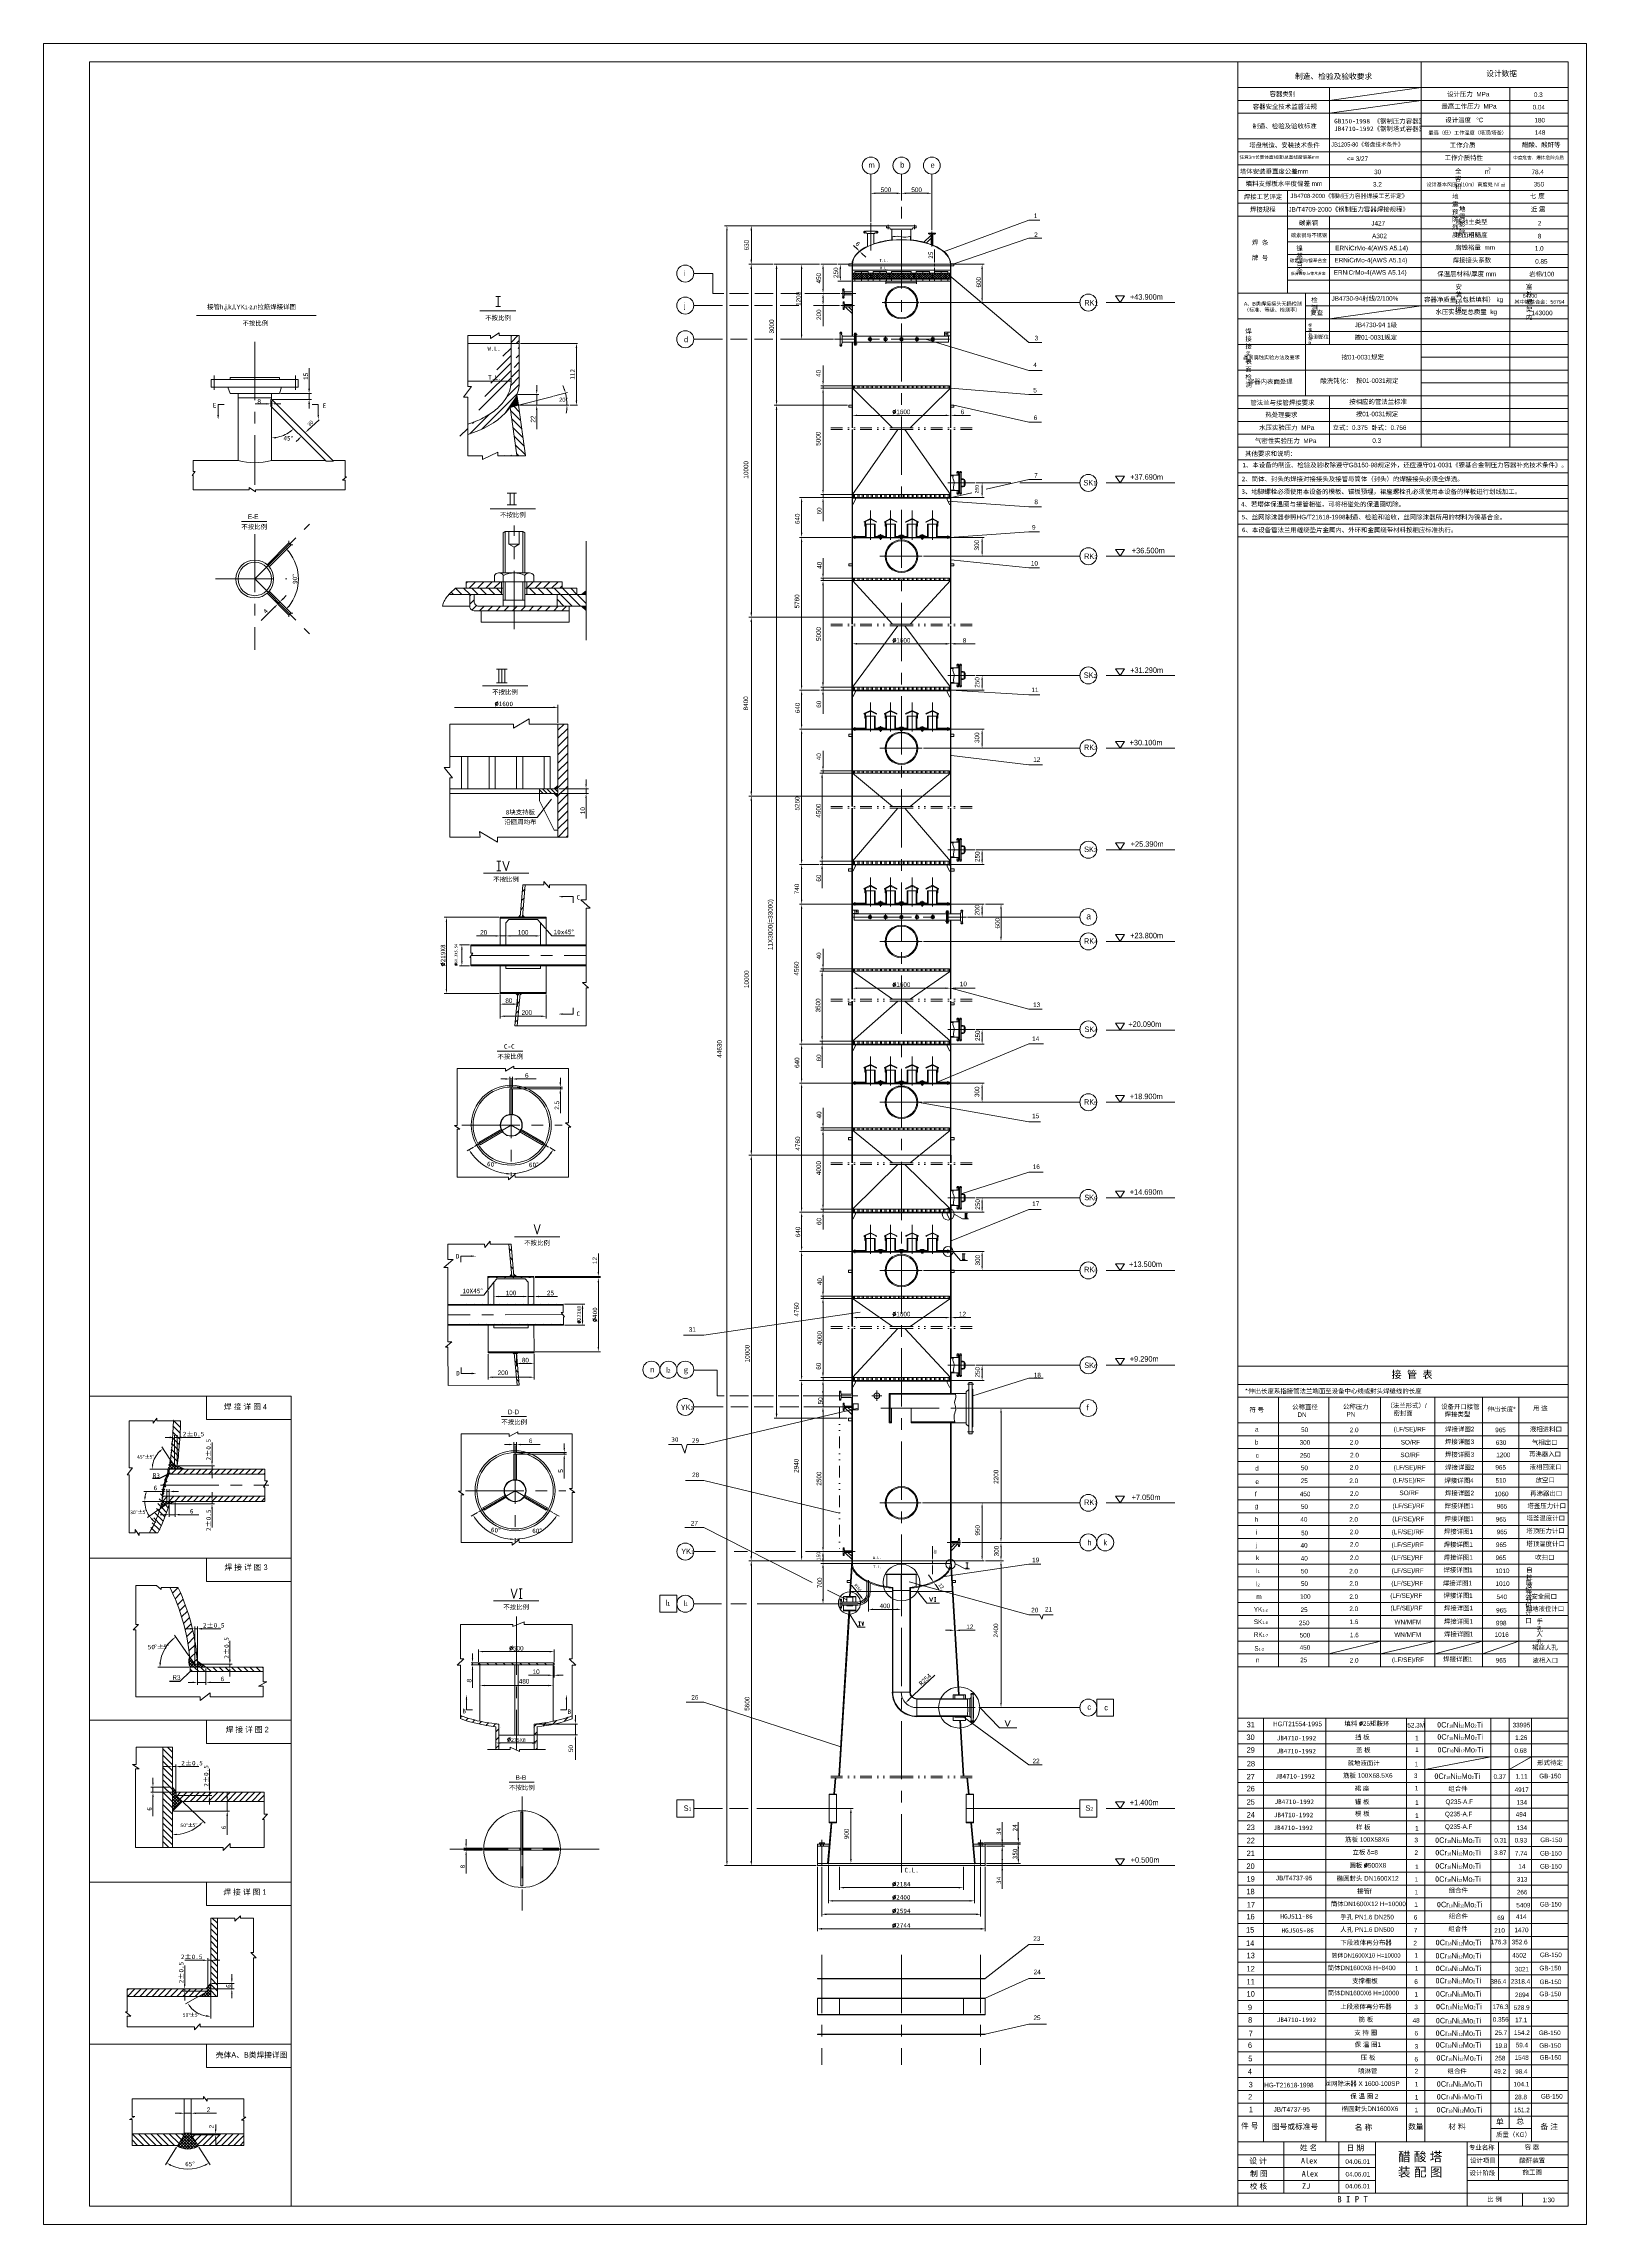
# Model space of a CAD drawing. Header units: millimetres. Extents: x 0 to 841, y 0 to 1189.
import ezdxf

# ---------------------------------------------------------------- set-up
doc = ezdxf.new("R2010")
doc.units = ezdxf.units.MM
doc.linetypes.add('CENTER', pattern=[50.8, 31.75, -6.35, 6.35, -6.35])
doc.linetypes.add('DIVIDE2', pattern=[15.875, 6.35, -3.175, 0, -3.175, 0, -3.175])
for name, color, linetype, lineweight in [('图层1', 6, 'CENTER', 5), ('图层2', 1, 'Continuous', 20), ('图层4', 112, 'DIVIDE2', 5), ('图层6', 7, 'Continuous', 5)]:
    doc.layers.add(name, color=color, linetype=linetype, lineweight=lineweight)
doc.styles.get("Standard").update_dxf_attribs({"font": 'SimSun.ttf'})
doc.dimstyles.new('ISO-25', dxfattribs={"dimtxt": 2.5, "dimasz": 2.5, "dimexe": 1.25, "dimexo": 0.625, "dimtad": 1, "dimdsep": 46, "dimtxsty": 'Standard', "dimcen": 2.5, "dimadec": 0, "dimazin": 0, "dimtfac": 1, "dimtmove": 0, "dimatfit": 3, "dimfxl": 1, "dimarcsym": 0})
pattern_1 = [(45, (17.2, -77.0442), (-2.245064, 2.245064), [])]
pattern_2 = [(135, (17.2, -77.0442), (-2.245064, -2.245064), [])]
pattern_3 = [(45, (14.1024, 0), (-0.7857724, 0.7857724), []), (135, (14.1024, 0), (-0.7857724, -0.7857724), [])]

msp = doc.modelspace()

# ---------------------------------------------------------------- hatches: boundary and pattern name
at = {"layer": '图层2'}
h = msp.add_hatch(color=256, dxfattribs=at)
h.paths.add_polyline_path([(467.6, 1059.5), (459.2, 1059.5), (459.2, 1058.5), (467.6, 1058.5)])
h.paths.add_polyline_path([(475.9, 1059.5), (467.6, 1059.5), (467.6, 1058.5), (475.9, 1058.5)])
h = msp.add_hatch(color=256, dxfattribs=at)
h.paths.add_polyline_path([(258.9, 712.7), (259.7, 712.7), (259.8, 713.9)])
h.paths.add_polyline_path([(261, 712.7), (262.1, 712.7), (261.1, 713.9)])
at = {"layer": '图层6'}
h = msp.add_hatch(dxfattribs=at)
h.set_pattern_fill('ANSI37', color=256, scale=0.3, style=0)
h.set_pattern_definition([(45, (176.7482, 51.0068), (-0.6735192, 0.6735192), []), (135, (176.7482, 51.0068), (-0.6735192, -0.6735192), [])])
h.paths.add_polyline_path([(440.9, 1063.8), (440.9, 1060.5), (450.9, 1060.5), (450.9, 1063.8)])
h.paths.add_polyline_path([(450.9, 1063.8), (450.9, 1060.5), (460.9, 1060.5), (460.9, 1063.8)])
h.paths.add_polyline_path([(467.6, 1060.5), (467.6, 1063.8), (460.9, 1063.8), (460.9, 1060.5)])
h.paths.add_polyline_path([(474.3, 1060.5), (474.3, 1063.8), (467.6, 1063.8), (467.6, 1060.5)])
h.paths.add_polyline_path([(484.3, 1063.8), (474.3, 1063.8), (474.3, 1060.5), (484.3, 1060.5)])
h.paths.add_polyline_path([(484.3, 1063.8), (484.3, 1060.5), (494.3, 1060.5), (494.3, 1063.8)])
h = msp.add_hatch(dxfattribs=at)
h.set_pattern_fill('ANSI31', color=256, scale=0.9, style=0)
h.set_pattern_definition([(45, (23.5162, 52.162), (-2.020558, 2.020558), [])])
edge = h.paths.add_edge_path()
edge.add_line((253.5, 1025.5), (259.3, 1025.5))
edge.add_line((254.8, 1025.5), (254.8, 1005))
edge.add_line((259.3, 1025.5), (259.3, 1005))
edge.add_ellipse((213.8, 1005), major_axis=(45.5, 0), ratio=0.690973, start_angle=292.4345, end_angle=360)
edge.add_spline(control_points=[(231.2, 981.6), (234.2, 982.4), (237.1, 983.6), (242.3, 986.3), (244.6, 987.8), (248.6, 991.2), (250.3, 993.1), (252.6, 996.5), (253.4, 998), (254.4, 1001.1), (254.7, 1002.7), (254.8, 1004.5), (254.8, 1004.7), (254.8, 1005)], knot_values=[5.11172, 5.11172, 5.11172, 5.11172, 5.352638, 5.352638, 5.599855, 5.599855, 5.847071, 5.847071, 6.049241, 6.049241, 6.25141, 6.25141, 6.283185, 6.283185, 6.283185, 6.283185], degree=3, periodic=0)
edge.add_line((231.2, 981.6), (231.2, 975.9))
h = msp.add_hatch(dxfattribs=at)
h.set_pattern_fill('ANSI31', color=256, scale=0.75, style=0)
h.set_pattern_definition([(45, (-6.8144, 0), (-1.683798, 1.683798), [])])
h.paths.add_polyline_path([(259.3, 1029.8), (254.8, 1029.8), (254.8, 1025.5), (259.3, 1025.5)])
h = msp.add_hatch(dxfattribs=at)
h.set_pattern_fill('ANSI31', color=256, scale=0.9, angle=90, style=0)
h.set_pattern_definition([(135, (23.5162, 52.162), (-2.020558, -2.020558), [])])
edge = h.paths.add_edge_path()
edge.add_line((258.8, 991.8), (262.7, 964.3))
edge.add_line((258.8, 991.8), (254.3, 990.6))
edge.add_line((254.3, 990.6), (257.9, 964.7))
edge.add_line((247.8, 964.3), (262.7, 964.3))
h = msp.add_hatch(color=256, dxfattribs=at)
edge = h.paths.add_edge_path()
edge.add_ellipse((213.8, 1005), major_axis=(45.5, 0), ratio=0.690973, start_angle=332.7812, end_angle=345.8544, ccw=False)
edge.add_line((254.3, 990.6), (258.8, 991.8))
edge.add_line((258.8, 991.8), (257.9, 997.3))
h = msp.add_hatch(dxfattribs=at)
h.set_pattern_fill('ANSI31', color=256, angle=90, style=0)
h.set_pattern_definition(pattern_2)
edge = h.paths.add_edge_path()
edge.add_spline(control_points=[(224.5, 892.1), (223.3, 891), (222.1, 889.8), (221, 888.6)], knot_values=[9.811297, 9.811297, 9.811297, 9.811297, 14.784447, 14.784447, 14.784447, 14.784447], degree=3, periodic=0)
edge.add_line((221, 888.6), (249.6, 888.6))
edge.add_line((249.6, 888.6), (249.6, 892.1))
edge.add_line((249.6, 892.1), (224.5, 892.1))
h.paths.add_polyline_path([(279.9, 888.6), (290.7, 888.6), (290.7, 892.1), (263.4, 892.1), (263.4, 888.6)])
h = msp.add_hatch(dxfattribs=at)
h.set_pattern_fill('ANSI31', color=256, style=0)
h.set_pattern_definition(pattern_1)
h.paths.add_polyline_path([(263.4, 895.6), (263.4, 892.1), (282.6, 892.1), (282.6, 895.6)])
h.paths.add_polyline_path([(249.6, 892.1), (249.6, 895.6), (230.3, 895.6), (230.3, 892.1)])
h = msp.add_hatch(dxfattribs=at)
h.set_pattern_fill('ANSI31', color=256, style=0)
h.set_pattern_definition(pattern_1)
h.paths.add_polyline_path([(234.7, 885), (234.7, 888.6), (232.3, 888.6), (232.3, 881.6, 0.333607), (234.7, 879.8), (256.5, 879.8), (256.5, 882.3), (237.2, 882.3, -0.440199)])
h.paths.add_polyline_path([(286.4, 879.8), (286.4, 882.3), (279.9, 882.3), (256.5, 882.3), (256.5, 879.8)])
h = msp.add_hatch(dxfattribs=at)
h.set_pattern_fill('ANSI31', color=256, angle=90, style=0)
h.set_pattern_definition(pattern_2)
h.paths.add_polyline_path([(279.9, 888.6), (279.9, 882.3), (295.7, 882.3), (295.7, 888.6)])
h = msp.add_hatch(color=256, dxfattribs=at)
h.paths.add_polyline_path([(295.7, 890.6), (293.2, 888.6), (295.7, 888.6)])
h.paths.add_polyline_path([(295.7, 882.3), (293.2, 882.3), (295.7, 880)])
h = msp.add_hatch(dxfattribs=at)
h.set_pattern_fill('ANSI31', color=256, style=0)
h.paths.add_polyline_path([(280.4, 756.4), (285.8, 756.4), (285.8, 818), (280.4, 818)])
h = msp.add_hatch(dxfattribs=at)
h.set_pattern_fill('ANSI31', color=256, scale=0.5, angle=90, style=0)
h.set_pattern_definition([(135, (-2.6286, -78.6453), (-1.122532, -1.122532), [])])
h.paths.add_polyline_path([(270.3, 782.7), (270.3, 780.2), (280.4, 780.2), (280.4, 782.7)])
h = msp.add_hatch(color=256, dxfattribs=at)
h.paths.add_polyline_path([(278.4, 782.7), (280.4, 782.7), (280.4, 784.6)])
h.paths.add_polyline_path([(278.4, 780.2), (280.4, 778.2), (280.4, 780.2)])
h = msp.add_hatch(dxfattribs=at)
h.set_pattern_fill('ANSI31', color=256, style=0)
h.set_pattern_definition([(45, (24.3073, -71.258), (-2.245064, 2.245064), [])])
h.paths.add_polyline_path([(262.5, 730.4), (261.3, 730.4), (259.7, 712.7), (261, 712.7)])
h.paths.add_polyline_path([(256.9, 653.5), (258.2, 653.5), (259.7, 671.1), (258.5, 671.1)])
h = msp.add_hatch(dxfattribs=at)
h.set_pattern_fill('ANSI31', color=256, angle=90, style=0)
h.paths.add_polyline_path([(273.9, 712.7), (248.9, 712.7), (248.9, 712.1), (273.9, 712.1)])
h.paths.add_polyline_path([(273.9, 671.7), (248.9, 671.7), (248.9, 671.1), (273.9, 671.1)])
h = msp.add_hatch(dxfattribs=at)
h.set_pattern_fill('ANSI31', color=256, style=0)
h.paths.add_polyline_path([(295.8, 697.7), (232.9, 697.7), (232.9, 697.1), (295.8, 697.1)])
h.paths.add_polyline_path([(295.8, 686.8), (232.9, 686.8), (232.9, 686.2), (295.8, 686.2)])
h = msp.add_hatch(color=256, dxfattribs=at)
h.paths.add_polyline_path([(258.5, 671.1), (257.5, 671.1), (258.4, 670.2)])
h.paths.add_polyline_path([(260.6, 671.1), (259.7, 671.1), (259.7, 670.3)])
h = msp.add_hatch(dxfattribs=at)
h.set_pattern_fill('ANSI31', color=256, style=0)
h.set_pattern_definition([(135.10067, (493.2475, -266.7882), (2.241116, 2.249005), [])])
h.paths.add_polyline_path([(255.2, 516.8), (256.4, 516.8), (254.9, 534.4), (253.6, 534.4)])
h.paths.add_polyline_path([(257.8, 475.2), (256.5, 475.2), (258.1, 457.5), (259.3, 457.5)])
h = msp.add_hatch(dxfattribs=at)
h.set_pattern_fill('ANSI31', color=256, style=0)
h.paths.add_polyline_path([(267.3, 516.8), (242.2, 516.8), (242.2, 516.1), (267.3, 516.2)])
h.paths.add_polyline_path([(267.4, 475.8), (242.3, 475.8), (242.3, 475.1), (267.4, 475.2)])
h = msp.add_hatch(color=256, dxfattribs=at)
h.paths.add_polyline_path([(255.1, 518), (254.1, 516.8), (255.2, 516.8)])
h.paths.add_polyline_path([(256.3, 518), (256.4, 516.8), (257.7, 516.8)])
h = msp.add_hatch(dxfattribs=at)
h.set_pattern_fill('ANSI31', color=256, angle=90, style=0)
h.paths.add_polyline_path([(283.3, 501.8), (283.3, 501.2), (220.4, 501.1), (220.4, 501.6)])
h.paths.add_polyline_path([(283.4, 490.9), (283.4, 490.3), (220.4, 490.2), (220.4, 490.7)])
h = msp.add_hatch(color=256, dxfattribs=at)
h.paths.add_polyline_path([(257.8, 474.4), (257.8, 475.2), (258.5, 475.2)])
h.paths.add_polyline_path([(255.6, 475.2), (256.5, 475.2), (256.6, 474.4)])
h = msp.add_hatch(dxfattribs=at)
h.set_pattern_fill('ANSI31', color=256, scale=0.75, angle=90, style=0)
h.set_pattern_definition([(135, (14.1024, 0), (-1.683798, -1.683798), [])])
edge = h.paths.add_edge_path()
edge.add_line((74.7, 438.2), (70.7, 438.2))
edge.add_ellipse((44.4, 441.9), major_axis=(0, 75), ratio=0.351351, start_angle=250.4406, end_angle=267.2167, ccw=False)
edge.add_line((69.2, 416.8), (71.3, 413.5))
edge.add_line((71.3, 413.5), (72.8, 413.5))
edge.add_spline(control_points=[(72.8, 413.5), (73.1, 415.7), (73.4, 417.9), (74.1, 425.3), (74.5, 430.8), (74.7, 436.9), (74.7, 437.6), (74.7, 438.2)], knot_values=[4.332816, 4.332816, 4.332816, 4.332816, 4.423246, 4.423246, 4.6388, 4.6388, 4.664706, 4.664706, 4.664706, 4.664706], degree=3, periodic=0)
edge = h.paths.add_edge_path()
edge.add_ellipse((44.4, 441.9), major_axis=(0, 75), ratio=0.351351, start_angle=210.3149, end_angle=226.4742, ccw=False)
edge.add_line((57.7, 377.1), (62.3, 377.1))
edge.add_spline(control_points=[(62.3, 377.1), (62.7, 378), (63.2, 378.9), (65.2, 383.2), (66.7, 387), (68.2, 391.7), (68.3, 392.3), (68.5, 392.8)], knot_values=[3.718894, 3.718894, 3.718894, 3.718894, 3.776583, 3.776583, 3.992137, 3.992137, 4.018486, 4.018486, 4.018486, 4.018486], degree=3, periodic=0)
edge.add_line((68.5, 392.8), (67.1, 392.8))
edge.add_line((67.1, 392.8), (63.5, 390.2))
h = msp.add_hatch(dxfattribs=at)
h.set_pattern_fill('ANSI37', color=256, scale=0.35, style=0)
h.set_pattern_definition(pattern_3)
edge = h.paths.add_edge_path()
edge.add_line((68.5, 411.8), (76.9, 411.8))
edge.add_line((76.9, 411.8), (72.8, 413.5))
edge.add_line((72.8, 413.5), (71.3, 413.5))
edge.add_line((71.3, 413.5), (69.2, 416.8))
edge.add_ellipse((44.4, 441.9), major_axis=(0, 75), ratio=0.351351, start_angle=246.3569, end_angle=250.4406, ccw=False)
edge = h.paths.add_edge_path()
edge.add_ellipse((44.4, 441.9), major_axis=(0, 75), ratio=0.351351, start_angle=226.4742, end_angle=230.5669, ccw=False)
edge.add_line((63.5, 390.2), (67.1, 392.8))
edge.add_line((67.1, 392.8), (68.5, 392.8))
edge.add_line((68.5, 392.8), (71.7, 394.2))
edge.add_line((71.7, 394.2), (64.7, 394.2))
h = msp.add_hatch(dxfattribs=at)
h.set_pattern_fill('ANSI31', color=256, scale=0.75, style=0)
h.set_pattern_definition([(45, (14.1024, 0), (-1.683798, 1.683798), [])])
h.paths.add_polyline_path([(68.5, 411.8), (68.5, 409.6, 0.414214), (69, 409.1), (120.6, 409.1), (120.6, 411.8)])
h.paths.add_polyline_path([(68.5, 397), (68.5, 394.2), (120.6, 394.2), (120.6, 397)])
h.paths.add_polyline_path([(67.1, 397), (65.3, 397, 0.378564), (64.7, 396.4, 0.000239), (64.7, 396.4, 0.000253), (64.7, 396.4), (64.7, 394.2), (67.1, 394.2)])
h.paths.add_polyline_path([(68.5, 397), (67.1, 397), (67.1, 394.2), (68.5, 394.2)])
h = msp.add_hatch(dxfattribs=at)
h.set_pattern_fill('ANSI37', color=256, scale=0.35, style=0)
h.set_pattern_definition(pattern_3)
h.paths.add_polyline_path([(65.5, 403), (66, 403, -0.047796), (68.5, 409.6), (68.5, 411.8, 0.060801)])
h = msp.add_hatch(dxfattribs=at)
h.set_pattern_fill('ANSI31', color=256, style=0)
h.paths.add_polyline_path([(73.2, 347.3), (68.8, 347.3, -0.092377), (79.5, 309.5), (82.4, 305.4), (82.4, 318.4, 0.068445)])
h.paths.add_polyline_path([(82.4, 318.4), (82.4, 305.4), (83.8, 305.4, 0.029384)])
h = msp.add_hatch(dxfattribs=at)
h.set_pattern_fill('ANSI37', color=256, scale=0.35, style=0)
h.set_pattern_definition([(45, (5.3928, 0), (-0.7857724, 0.7857724), []), (135, (5.3928, 0), (-0.7857724, -0.7857724), [])])
h.paths.add_polyline_path([(79.5, 309.5, 0.231911), (79.9, 303.8), (88.5, 303.8), (83.8, 307, -0.003694), (83.8, 305.4), (82.4, 305.4)])
h = msp.add_hatch(dxfattribs=at)
h.set_pattern_fill('ANSI31', color=256, scale=0.75, angle=90, style=0)
h.set_pattern_definition([(135, (5.3928, 0), (-1.683798, -1.683798), [])])
h.paths.add_polyline_path([(83.8, 301.4), (83.8, 303.8), (79.9, 303.8), (79.9, 301.6, 0.414214), (80.1, 301.4)])
h.paths.add_polyline_path([(119.7, 301.4), (119.7, 303.8), (83.8, 303.8), (83.8, 301.4)])
h = msp.add_hatch(dxfattribs=at)
h.set_pattern_fill('ANSI31', color=256, angle=90, style=0)
h.paths.add_polyline_path([(256.9, 305.1), (257.7, 305.1), (257.7, 306.2), (237.1, 306.2), (237.1, 305.1)])
h.paths.add_polyline_path([(278.3, 305.1), (278.3, 306.2), (257.7, 306.2), (257.7, 305.1), (258.6, 305.1)])
h = msp.add_hatch(dxfattribs=at)
h.set_pattern_fill('ANSI31', color=256, style=0)
h.set_pattern_definition([(45, (-11.1453, -56.4635), (-2.245064, 2.245064), [])])
edge = h.paths.add_edge_path()
edge.add_spline(control_points=[(248.1, 272.7), (247.4, 272.8), (246.7, 272.9), (241.5, 273.5), (237.3, 274.3), (231.2, 276), (229.2, 276.7), (227.3, 277.4)], knot_values=[0.889045, 0.889045, 0.889045, 0.889045, 0.934296, 0.934296, 1.216285, 1.216285, 1.368984, 1.368984, 1.368984, 1.368984], degree=3, periodic=0)
edge.add_line((227.3, 277.4), (227.3, 275.7))
edge.add_ellipse((257.9, 294.3), major_axis=(-49.5, 0), ratio=0.477167, start_angle=51.794, end_angle=76.7262)
edge.add_line((246.5, 271.3), (246.5, 259))
edge.add_line((246.5, 259), (248.1, 259))
edge.add_line((248.1, 259), (248.1, 272.7))
edge = h.paths.add_edge_path()
edge.add_line((267.4, 259), (269, 259))
edge.add_line((269, 259), (269, 271.3))
edge.add_ellipse((257.9, 294.3), major_axis=(-49.5, 0), ratio=0.477167, start_angle=102.9035, end_angle=127.7484)
edge.add_line((288.2, 275.6), (288.2, 277.3))
edge.add_spline(control_points=[(288.2, 277.3), (287.3, 277), (286.3, 276.6), (281.6, 275.1), (277.4, 274.1), (271.2, 273.1), (269.3, 272.9), (267.4, 272.7)], knot_values=[1.766084, 1.766084, 1.766084, 1.766084, 1.84063, 1.84063, 2.122619, 2.122619, 2.244247, 2.244247, 2.244247, 2.244247], degree=3, periodic=0)
edge.add_line((267.4, 272.7), (267.4, 259))
h = msp.add_hatch(dxfattribs=at)
h.set_pattern_fill('ANSI31', color=256, scale=0.75, angle=90, style=0)
h.set_pattern_definition([(135, (12.6188, 5.137), (-1.683798, -1.683798), [])])
h.paths.add_polyline_path([(70.2, 260.1), (65, 260.1), (65, 238.4), (70.2, 238.4)])
h.paths.add_polyline_path([(65, 238.4), (65, 235.6), (70.2, 235.6), (70.2, 238.4)])
h.paths.add_polyline_path([(65, 205.5), (70.2, 205.5), (70.2, 235.6), (65, 235.6)])
h = msp.add_hatch(dxfattribs=at)
h.set_pattern_fill('ANSI37', color=256, scale=0.35, style=0)
h.set_pattern_definition([(45, (12.6188, 5.1369), (-0.7857724, 0.7857724), []), (135, (12.6188, 5.1369), (-0.7857724, -0.7857724), [])])
h.paths.add_polyline_path([(72.2, 233.9), (72.2, 235.6), (70.2, 238.4), (70.2, 225.3), (75.6, 230.6)])
h = msp.add_hatch(dxfattribs=at)
h.set_pattern_fill('ANSI31', color=256, scale=0.75, style=0)
h.set_pattern_definition([(45, (12.6188, 5.137), (-1.683798, 1.683798), [])])
h.paths.add_polyline_path([(120.3, 230.6), (120.3, 235.6), (72.2, 235.6), (72.2, 234.4), (72.2, 233.9), (75.6, 230.6)])
h = msp.add_hatch(dxfattribs=at)
h.set_pattern_fill('ANSI31', color=256, scale=0.75, angle=90, style=0)
h.set_pattern_definition([(135, (-10.877, 3.7942), (-1.683798, -1.683798), [])])
h.paths.add_polyline_path([(91.1, 128.4), (94.8, 128.4), (94.8, 167), (91.1, 167)])
h.paths.add_polyline_path([(91.1, 124.3), (94.8, 124.3), (94.8, 128.4), (91.1, 128.4)])
h = msp.add_hatch(dxfattribs=at)
h.set_pattern_fill('ANSI37', color=256, scale=0.35, style=0)
h.set_pattern_definition([(45, (-10.8771, 3.7942), (-0.7857724, 0.7857724), []), (135, (-10.8771, 3.7942), (-0.7857724, -0.7857724), [])])
h.paths.add_polyline_path([(84.5, 124.3), (91.1, 124.3), (91.1, 131.4), (88.4, 128.4), (89.5, 128.4), (89.5, 127.1)])
h = msp.add_hatch(dxfattribs=at)
h.set_pattern_fill('ANSI31', color=256, scale=0.75, style=0)
h.set_pattern_definition([(45, (-10.877, 3.7942), (-1.683798, 1.683798), [])])
h.paths.add_polyline_path([(84.5, 124.3), (89.5, 127.1), (89.5, 128.4), (45.6, 128.4), (45.6, 124.3)])
h = msp.add_hatch(dxfattribs=at)
h.set_pattern_fill('ANSI31', color=256, scale=0.75, angle=90, style=0)
h.paths.add_polyline_path([(76.7, 48.7), (76.7, 49.4), (48.2, 49.4), (48.2, 43.1), (73.2, 43.1)])
h = msp.add_hatch(dxfattribs=at)
h.set_pattern_fill('ANSI37', color=256, scale=0.35, style=0)
h.set_pattern_definition([(45, (0, 8.3333), (-0.785772, 0.785772), []), (135, (0, 8.3333), (-0.785772, -0.785772), [])])
h.paths.add_polyline_path([(80.5, 48.7), (80.5, 49.4), (80.5, 49.7), (76.7, 49.7), (76.7, 49.4), (76.7, 48.7), (72.9, 42.6, 0.253308), (84.4, 42.6)])
h = msp.add_hatch(dxfattribs=at)
h.set_pattern_fill('ANSI31', color=256, scale=0.75, style=0)
h.paths.add_polyline_path([(109.1, 49.4), (80.5, 49.4), (80.5, 48.7), (84.1, 43.1), (109.1, 43.1)])

# ---------------------------------------------------------------- linework, layer by layer
at = {"layer": '图层1'}
for p, q in [((467.6, 191.9), (467.6, 1102.9)), ((447.6, 1087), (447.6, 1085.5)), ((450.9, 1091.1), (450.9, 1076.2)), ((454.2, 1087), (454.2, 1085.5)), ((460.4, 1090.2), (460.4, 1087.9)), ((474.7, 1090.2), (474.7, 1087.9)), ((482.9, 1085.7), (482.9, 1085)), ((484.2, 1078.3), (484.2, 1086.5)), ((485.6, 1085.7), (485.6, 1085)), ((434.6, 1052.8), (442.8, 1052.8)), ((435.4, 1054.8), (436.5, 1054.8)), ((435.4, 1050.8), (436.5, 1050.8)), ((436.5, 1047.9), (435.7, 1047.9)), ((457.1, 1047.8), (477.2, 1047.8)), ((434.5, 1046.2), (442, 1046.2)), ((436.5, 1044.4), (435.7, 1044.4)), ((115.1, 1026.4), (115.1, 948.5)), ((493.8, 1027.8), (431.1, 1027.8)), ((433.9, 1031.1), (435.4, 1031.1)), ((433.9, 1024.5), (435.4, 1024.5)), ((441.6, 1030.4), (443.5, 1030.4)), ((441.6, 1025.3), (443.5, 1025.3)), ((450.5, 1029.1), (450.5, 1026.7)), ((459, 1029.2), (459, 1026.5)), ((467.6, 1029.3), (467.6, 1026.5)), ((476.1, 1029.2), (476.1, 1026.5)), ((484.7, 1029.1), (484.7, 1026.7)), ((491.5, 1030.7), (492.5, 1030.7)), ((492, 1031.1), (492, 1030.3)), ((92.9, 1008), (92.9, 1000.3)), ((137.3, 1008), (137.3, 1000.3)), ((497.7, 955.1), (500.5, 955.1)), ((500.1, 951.5), (501.3, 951.5)), ((493, 949.5), (507.8, 949.5)), ((497.7, 943.9), (500.5, 943.9)), ((500.1, 947.5), (501.3, 947.5)), ((502.1, 950.7), (502.1, 948.3)), ((450.7, 934.4), (450.7, 918.5)), ((461.7, 934.4), (461.7, 918.5)), ((473.4, 934.4), (473.4, 918.5)), ((484.5, 934.4), (484.5, 918.5)), ((115.1, 897.1), (145, 927)), ((115.1, 921.6), (115.1, 858.5)), ((256.5, 869.8), (256.5, 926.2)), ((442.2, 920.9), (442.2, 919)), ((456.2, 921.6), (456.2, 918.4)), ((467.6, 921.6), (467.6, 918.4)), ((478.9, 921.6), (478.9, 918.4)), ((493, 920.9), (493, 919)), ((455.8, 909.5), (479, 909.5)), ((115.1, 897.1), (93.7, 897.1)), ((93.7, 897.1), (132.6, 897.1)), ((115.1, 897.1), (145, 867.2)), ((493, 844.5), (507.8, 844.5)), ((497.7, 850.1), (500.5, 850.1)), ((500.1, 846.5), (501.3, 846.5)), ((502.1, 845.7), (502.1, 843.3)), ((497.7, 838.9), (500.5, 838.9)), ((500.1, 842.5), (501.3, 842.5)), ((450.7, 829.7), (450.7, 813.9)), ((461.7, 829.7), (461.7, 813.9)), ((473.4, 829.7), (473.4, 813.9)), ((484.5, 829.7), (484.5, 813.9)), ((442.2, 816.3), (442.2, 814.3)), ((456.2, 816.9), (456.2, 813.8)), ((467.6, 816.9), (467.6, 813.8)), ((478.9, 816.9), (478.9, 813.8)), ((493, 816.3), (493, 814.3)), ((455.8, 804.8), (479, 804.8)), ((493, 749.5), (507.8, 749.5)), ((497.7, 755.1), (500.5, 755.1)), ((500.1, 751.5), (501.3, 751.5)), ((502.1, 750.7), (502.1, 748.3)), ((497.7, 743.9), (500.5, 743.9)), ((500.1, 747.5), (501.3, 747.5)), ((450.7, 734.4), (450.7, 718.5)), ((461.7, 734.4), (461.7, 718.5)), ((473.4, 734.4), (473.4, 718.5)), ((484.5, 734.4), (484.5, 718.5)), ((442.2, 720.9), (442.2, 719)), ((443.6, 715.6), (442.7, 715.6)), ((443.2, 716.1), (443.2, 715.3)), ((450.5, 714.1), (450.5, 711.7)), ((456.2, 721.6), (456.2, 718.4)), ((459, 714.2), (459, 711.5)), ((467.6, 721.6), (467.6, 718.4)), ((467.6, 714.3), (467.6, 711.4)), ((476.1, 714.2), (476.1, 711.5)), ((478.9, 721.6), (478.9, 718.4)), ((484.7, 714.1), (484.7, 711.7)), ((493.6, 715.4), (491.7, 715.4)), ((493, 720.9), (493, 719)), ((501.3, 716.1), (499.8, 716.1)), ((441.3, 712.8), (503, 712.8)), ((493.6, 710.3), (491.7, 710.3)), ((501.3, 709.5), (499.8, 709.5)), ((232.9, 691.9), (295.8, 691.9)), ((455.8, 699.5), (479, 699.5)), ((497.7, 657.1), (500.5, 657.1)), ((493, 651.5), (507.8, 651.5)), ((497.7, 645.9), (500.5, 645.9)), ((500.1, 653.5), (501.3, 653.5)), ((500.1, 649.5), (501.3, 649.5)), ((502.1, 652.7), (502.1, 650.3)), ((450.7, 636.7), (450.7, 620.9)), ((461.7, 636.7), (461.7, 620.9)), ((473.4, 636.7), (473.4, 620.9)), ((484.5, 636.7), (484.5, 620.9)), ((254.9, 624), (254.9, 574.1)), ((442.2, 623.3), (442.2, 621.3)), ((456.2, 623.9), (456.2, 620.8)), ((467.6, 623.9), (467.6, 620.8)), ((478.9, 623.9), (478.9, 620.8)), ((493, 623.3), (493, 621.3)), ((455.8, 611.8), (479, 611.8)), ((227.9, 599.3), (282.6, 599.3)), ((254.9, 599.3), (237.6, 589.3)), ((254.9, 599.3), (272.2, 589.3)), ((237.6, 589.3), (234.9, 587.7)), ((272.2, 589.3), (275.3, 587.4)), ((493, 559.7), (507.8, 559.7)), ((497.7, 565.3), (500.5, 565.3)), ((500.1, 561.7), (501.3, 561.7)), ((502.1, 560.9), (502.1, 558.5)), ((497.7, 554.1), (500.5, 554.1)), ((500.1, 557.7), (501.3, 557.7)), ((450.7, 545), (450.7, 529.2)), ((461.7, 545), (461.7, 529.2)), ((473.4, 545), (473.4, 529.2)), ((484.5, 545), (484.5, 529.2)), ((442.2, 531.6), (442.2, 529.6)), ((493, 531.6), (493, 529.6)), ((455.8, 520.1), (479, 520.1)), ((283.3, 496), (220.4, 495.9)), ((493, 468.4), (507.8, 468.4)), ((497.7, 474), (500.5, 474)), ((500.1, 470.4), (501.3, 470.4)), ((500.1, 466.4), (501.3, 466.4)), ((502.1, 469.6), (502.1, 467.2)), ((433.7, 453.7), (434.8, 453.7)), ((454.2, 454.6), (454.2, 449)), ((497.7, 462.8), (500.5, 462.8)), ((503.7, 458.1), (507, 458.1)), ((432.1, 451.8), (443.8, 451.8)), ((433.7, 449.8), (434.8, 449.8)), ((434.5, 445.7), (441.1, 445.7)), ((435.6, 447.3), (436.5, 447.3)), ((435.6, 444.2), (436.5, 444.2)), ((451.4, 451.8), (456.9, 451.8)), ((456.4, 445.1), (497.3, 445.1)), ((503.7, 432.1), (507, 432.1)), ((257, 424.7), (257, 374.8)), ((63.8, 403), (122.7, 403)), ((230, 400), (284.7, 400)), ((257, 400), (239.7, 390)), ((257, 400), (274.3, 390)), ((455.9, 393.4), (478.4, 393.4)), ((239.7, 390), (237.1, 388.5)), ((274.3, 390), (277.5, 388.2)), ((499.9, 371.8), (492.5, 371.8)), ((498.6, 373.5), (499.4, 373.5)), ((498.6, 370), (499.4, 370)), ((435.1, 366.8), (442.4, 366.8)), ((435.6, 368.3), (436.5, 368.3)), ((435.6, 365.2), (436.5, 365.2)), ((449.6, 351.3), (449.6, 344.3)), ((443.8, 338.4), (433.9, 338.4)), ((434, 340.4), (435.1, 340.4)), ((434, 336.4), (435.1, 336.4)), ((257.7, 331.4), (257.7, 259)), ((505.3, 289), (507.1, 289)), ((476, 281.8), (509.2, 281.8)), ((505.3, 274.5), (507.1, 274.5)), ((260.8, 233.3), (260.8, 171.1)), ((221.4, 204.6), (302.9, 204.6)), ((424.3, 195.6), (424.3, 209.6)), ((510.8, 195.6), (510.8, 209.6)), ((424.3, 146.9), (424.3, 87)), ((467.6, 146.9), (467.6, 87)), ((510.8, 146.9), (510.8, 87))]:
    msp.add_line(p, q, dxfattribs=at)
for centre, radius, start, end in [((501.3, 950.7), 0.8, 0, 90), ((501.3, 948.3), 0.8, 270, 0), ((501.3, 845.7), 0.8, 0, 90), ((501.3, 843.3), 0.8, 270, 0), ((501.3, 750.7), 0.8, 0, 90), ((501.3, 748.3), 0.8, 270, 0), ((501.3, 652.7), 0.8, 0, 90), ((501.3, 650.3), 0.8, 270, 0), ((501.3, 560.9), 0.8, 0, 90), ((501.3, 558.5), 0.8, 270, 0), ((501.3, 469.6), 0.8, 0, 90), ((501.3, 467.2), 0.8, 270, 0), ((443.8, 344.3), 5.83, 270, 0), ((476, 290.2), 8.47, 180, 270)]:
    msp.add_arc(centre, radius, start, end, dxfattribs=at)
at = {"layer": '图层2', "color": 0}
for p, q in [((651, 1165), (651, 1179)), ((651, 318), (651, 1165)), ((651, 920), (831, 920)), ((651, 467.9), (831, 467.9)), ((651, 45), (651, 318)), ((651, 304), (831, 304)), ((651, 276), (831, 276)), ((651, 59), (831, 59)), ((651, 10), (651, 45)), ((651, 45), (831, 45))]:
    msp.add_line(p, q, dxfattribs=at)
at = {"layer": '图层2'}
for p, q in [((447.1, 1085.9), (447.1, 1086.6)), ((448.3, 1086.6), (447.1, 1086.6)), ((448.5, 1085.9), (447.1, 1085.9)), ((448.3, 1086.7), (448.3, 1086.6)), ((450.9, 1086.7), (448.3, 1086.7)), ((448.7, 1085.5), (448.7, 1085.7)), ((450.9, 1085.5), (448.7, 1085.5)), ((449.2, 1085.5), (449.2, 1078.6)), ((450.9, 1086.7), (453.5, 1086.7)), ((450.9, 1085.5), (453.2, 1085.5)), ((452.6, 1079.9), (452.6, 1085.5)), ((453.2, 1085.5), (453.2, 1085.7)), ((453.3, 1085.9), (454.7, 1085.9)), ((453.5, 1086.7), (453.5, 1086.6)), ((453.5, 1086.6), (454.7, 1086.6)), ((454.7, 1085.9), (454.7, 1086.6)), ((459.5, 1088.6), (459.5, 1089.6)), ((461.2, 1089.6), (459.5, 1089.6)), ((461.1, 1088.6), (459.5, 1088.6)), ((461.2, 1089.7), (461.2, 1089.6)), ((467.6, 1089.7), (461.2, 1089.7)), ((461.5, 1087.8), (461.5, 1088.2)), ((467.6, 1087.8), (461.5, 1087.8)), ((462.3, 1087.8), (462.3, 1081.9)), ((462.6, 1083.6), (462.6, 1081.7)), ((467.6, 1089.7), (473.9, 1089.7)), ((467.6, 1087.8), (473.7, 1087.8)), ((472.6, 1084), (472.6, 1081.7)), ((472.8, 1087.8), (472.8, 1081.9)), ((473.7, 1087.8), (473.7, 1088.2)), ((473.9, 1089.7), (473.9, 1089.6)), ((473.9, 1089.6), (475.7, 1089.6)), ((474.1, 1088.6), (475.7, 1088.6)), ((475.7, 1088.6), (475.7, 1089.6)), ((483.6, 1084.4), (479.8, 1080.7)), ((483.8, 1083), (481.2, 1080.3)), ((482.4, 1085.2), (482.4, 1085.6)), ((483.4, 1085.6), (482.4, 1085.6)), ((483.4, 1085.2), (482.4, 1085.2)), ((483.4, 1085.6), (483.4, 1085.7)), ((483.4, 1085.7), (485.1, 1085.7)), ((484.2, 1085.1), (483.4, 1085.1)), ((483.4, 1085.1), (483.4, 1085.1)), ((483.8, 1084.4), (483.6, 1084.4)), ((483.8, 1085.1), (483.8, 1079.4)), ((484.2, 1085.1), (485.1, 1085.1)), ((484.7, 1085.1), (484.7, 1079.1)), ((485.1, 1085.6), (485.1, 1085.7)), ((485.1, 1085.6), (485.1, 1085.6)), ((485.1, 1085.6), (486.1, 1085.6)), ((485.1, 1085.2), (486.1, 1085.2)), ((485.1, 1085.1), (485.1, 1085.1)), ((486.1, 1085.2), (486.1, 1085.6)), ((439, 1069), (440.7, 1069)), ((439, 1069), (439, 1067.8)), ((440.7, 1067.8), (439, 1067.8)), ((440.7, 1067.8), (440.7, 1068.7)), ((440.9, 1067.8), (440.7, 1067.8)), ((440.7, 1053.7), (440.7, 1067.8)), ((440.9, 1067.8), (440.9, 1068.7)), ((440.9, 1068.7), (494.3, 1068.7)), ((494.3, 1067.8), (440.9, 1067.8)), ((440.9, 1067.8), (440.9, 1029.5)), ((440.9, 1065.4), (494.3, 1065.4)), ((440.9, 1063.8), (494.3, 1063.8)), ((440.9, 1060.5), (494.3, 1060.5)), ((440.9, 1059.5), (494.3, 1059.5)), ((440.9, 1059.5), (440.9, 1059.5)), ((440.9, 1059.5), (440.9, 1059.5)), ((440.9, 1059.5), (440.9, 1059.5)), ((442.2, 1064.8), (449.5, 1064.8)), ((442.2, 1064.8), (442.2, 1063.8)), ((442.2, 1060.5), (442.2, 1059.5)), ((445.9, 1063.8), (445.9, 1064.8)), ((445.9, 1059.5), (445.9, 1060.5)), ((449.5, 1064.8), (449.5, 1063.8)), ((449.5, 1060.5), (449.5, 1059.5)), ((450.9, 1060.5), (450.9, 1063.8)), ((452.2, 1064.8), (452.2, 1063.8)), ((452.2, 1064.8), (459.5, 1064.8)), ((452.2, 1060.5), (452.2, 1059.5)), ((455.9, 1063.8), (455.9, 1064.8)), ((455.9, 1059.5), (455.9, 1060.5)), ((459.2, 1058.1), (459.2, 1059.9)), ((459.2, 1058.5), (475.9, 1058.5)), ((459.5, 1064.8), (459.5, 1063.8)), ((459.5, 1060.5), (459.5, 1059.5)), ((460.9, 1060.5), (460.9, 1063.8)), ((462.2, 1064.8), (462.2, 1063.8)), ((462.2, 1064.8), (472.9, 1064.8)), ((462.2, 1060.5), (462.2, 1059.5)), ((467.6, 1064.8), (467.6, 1063.8)), ((467.6, 1064.8), (467.6, 1063.8)), ((467.6, 1060.5), (467.6, 1059.5)), ((467.6, 1060.5), (467.6, 1059.5)), ((472.9, 1064.8), (472.9, 1063.8)), ((472.9, 1060.5), (472.9, 1059.5)), ((474.3, 1060.5), (474.3, 1063.8)), ((475.6, 1064.8), (475.6, 1063.8)), ((475.6, 1064.8), (482.9, 1064.8)), ((475.6, 1060.5), (475.6, 1059.5)), ((475.9, 1058.1), (475.9, 1059.9)), ((479.3, 1063.8), (479.3, 1064.8)), ((479.3, 1059.5), (479.3, 1060.5)), ((482.9, 1064.8), (482.9, 1063.8)), ((482.9, 1060.5), (482.9, 1059.5)), ((484.3, 1060.5), (484.3, 1063.8)), ((485.6, 1064.8), (485.6, 1063.8)), ((485.6, 1064.8), (492.9, 1064.8)), ((485.6, 1060.5), (485.6, 1059.5)), ((489.3, 1063.8), (489.3, 1064.8)), ((489.3, 1059.5), (489.3, 1060.5)), ((492.9, 1064.8), (492.9, 1063.8)), ((492.9, 1060.5), (492.9, 1059.5)), ((494.3, 1067.8), (494.3, 1068.7)), ((494.3, 1001.2), (494.3, 1067.8)), ((494.5, 1067.8), (494.3, 1067.8)), ((496.2, 1069), (494.5, 1069)), ((494.5, 1067.8), (494.5, 1068.7)), ((494.5, 979.6), (494.5, 1067.8)), ((494.5, 1067.8), (496.2, 1067.8)), ((496.2, 1067.8), (496.2, 1069)), ((496.2, 1067.8), (496.2, 1067.8)), ((435.6, 1054.4), (435.6, 1055.3)), ((436.2, 1055.3), (435.6, 1055.3)), ((435.6, 1054.4), (435.6, 1054.4)), ((435.6, 1054.4), (435.6, 1052.8)), ((435.6, 1051.3), (435.6, 1052.8)), ((435.6, 1051.3), (435.6, 1050.3)), ((435.6, 1051.3), (435.6, 1051.3)), ((436.2, 1050.3), (435.6, 1050.3)), ((436.4, 1048.3), (435.8, 1048.3)), ((435.8, 1047.4), (435.8, 1048.3)), ((435.8, 1047.4), (435.8, 1044.9)), ((435.8, 1047.4), (435.8, 1047.4)), ((436.2, 1054.2), (436.2, 1055.3)), ((436.2, 1051.4), (436.2, 1050.3)), ((436.4, 1054.1), (436.3, 1054.1)), ((436.4, 1051.5), (436.3, 1051.5)), ((436.4, 1052.8), (436.4, 1054.1)), ((436.4, 1053.7), (440.9, 1053.7)), ((436.4, 1052.8), (436.4, 1051.5)), ((436.4, 1052), (440.9, 1052)), ((436.4, 1047.3), (436.4, 1048.3)), ((436.5, 1047.2), (436.4, 1047.2)), ((436.5, 1046.2), (436.5, 1047.2)), ((440.9, 1046.8), (436.5, 1046.8)), ((440.7, 1046.8), (440.7, 1052)), ((435.8, 1044.9), (435.8, 1044.9)), ((435.8, 1044.9), (435.8, 1044)), ((436.4, 1044), (435.8, 1044)), ((436.5, 1045.1), (436.4, 1045.1)), ((436.4, 1045), (436.4, 1044)), ((436.5, 1046.2), (436.5, 1045.1)), ((440.9, 1045.5), (436.5, 1045.5)), ((437.3, 1045.5), (437.3, 1045.2)), ((437.3, 1045.2), (440.7, 1041.8)), ((438.7, 1045.5), (440.7, 1043.5)), ((440.7, 1029.5), (440.7, 1045.5)), ((253.5, 1025.5), (231.2, 1025.5)), ((253.5, 1025.5), (259.3, 1025.5)), ((254.8, 1025.5), (254.8, 1029.8)), ((254.8, 1025.5), (254.8, 1005)), ((255.2, 1029.8), (259.3, 1029.8)), ((259.3, 1029.8), (259.3, 1025.5)), ((259.3, 1025.5), (259.3, 1005)), ((434.2, 1027.8), (434.2, 1030.5)), ((434.2, 1030.5), (434.3, 1030.5)), ((434.2, 1027.8), (434.2, 1025.2)), ((434.2, 1025.2), (434.3, 1025.2)), ((434.3, 1030.5), (434.3, 1031.7)), ((435, 1031.7), (434.3, 1031.7)), ((434.3, 1025.2), (434.3, 1024)), ((435, 1024), (434.3, 1024)), ((435, 1030.2), (435, 1031.7)), ((435, 1025.4), (435, 1024)), ((435.4, 1030.1), (435.2, 1030.1)), ((435.4, 1025.6), (435.2, 1025.6)), ((435.4, 1027.8), (435.4, 1030.1)), ((442.1, 1029.5), (435.4, 1029.5)), ((435.4, 1027.8), (435.4, 1025.6)), ((442.1, 1026.2), (435.4, 1026.2)), ((440.7, 979.6), (440.7, 1026.2)), ((440.9, 1026.2), (440.9, 1001.2)), ((442.1, 1031.1), (442.1, 1027.8)), ((442.1, 1031.1), (442.5, 1031.1)), ((442.1, 1024.5), (442.1, 1027.8)), ((442.1, 1024.5), (442.5, 1024.5)), ((442.5, 1031.1), (442.5, 1027.8)), ((442.9, 1031.1), (442.5, 1031.1)), ((442.5, 1024.5), (442.5, 1027.8)), ((442.9, 1024.5), (442.5, 1024.5)), ((442.9, 1031.1), (442.9, 1027.8)), ((493.3, 1029.5), (442.9, 1029.5)), ((442.9, 1024.5), (442.9, 1027.8)), ((493.3, 1026.2), (442.9, 1026.2)), ((491.1, 1029.5), (491.1, 1031.6)), ((491.1, 1031.6), (494.3, 1031.6)), ((491.1, 1029.7), (494.3, 1029.7)), ((492.9, 1029.5), (492.9, 1031.6)), ((493.3, 1029.5), (493.3, 1026.2)), ((91.3, 1005.9), (115.1, 1005.9)), ((91.3, 1005.9), (91.3, 1001.7)), ((101.6, 1001.7), (91.3, 1001.7)), ((101.6, 998.3), (100.5, 1001.7)), ((101.6, 1005.9), (101.6, 1006.9)), ((101.6, 1006.9), (115.1, 1006.9)), ((101.6, 1001.7), (101.6, 1001.7)), ((101.6, 1001.7), (115.1, 1001.7)), ((128.6, 1006.9), (115.1, 1006.9)), ((138.8, 1005.9), (115.1, 1005.9)), ((128.6, 1001.7), (115.1, 1001.7)), ((128.6, 1005.9), (128.6, 1006.9)), ((128.6, 1001.7), (138.8, 1001.7)), ((128.6, 998.3), (129.7, 1001.7)), ((128.6, 1001.7), (128.6, 1001.7)), ((138.8, 1005.9), (138.8, 1001.7)), ((254.8, 1005), (231.2, 1005)), ((440.9, 1001.2), (440.9, 1001.2)), ((440.9, 1001.2), (494.3, 1001.2)), ((440.9, 979.6), (440.9, 1001.2)), ((440.9, 1001.2), (462.8, 979.6)), ((441.4, 1002.5), (493.8, 1002.5)), ((441.4, 1001.2), (441.4, 1002.5)), ((442, 1002.5), (442, 1001.2)), ((443.8, 1001.2), (443.8, 1002.5)), ((444.5, 1002.5), (444.5, 1001.2)), ((446.3, 1001.2), (446.3, 1002.5)), ((447, 1002.5), (447, 1001.2)), ((448.8, 1001.2), (448.8, 1002.5)), ((449.4, 1002.5), (449.4, 1001.2)), ((451.2, 1001.2), (451.2, 1002.5)), ((451.9, 1002.5), (451.9, 1001.2)), ((453.7, 1001.2), (453.7, 1002.5)), ((454.4, 1002.5), (454.4, 1001.2)), ((456.2, 1001.2), (456.2, 1002.5)), ((456.8, 1002.5), (456.8, 1001.2)), ((458.6, 1001.2), (458.6, 1002.5)), ((459.3, 1002.5), (459.3, 1001.2)), ((461.1, 1001.2), (461.1, 1002.5)), ((461.7, 1002.5), (461.7, 1001.2)), ((463.5, 1001.2), (463.5, 1002.5)), ((464.2, 1002.5), (464.2, 1001.2)), ((466, 1001.2), (466, 1002.5)), ((466.7, 1002.5), (466.7, 1001.2)), ((468.5, 1002.5), (468.5, 1001.2)), ((469.1, 1001.2), (469.1, 1002.5)), ((470.9, 1002.5), (470.9, 1001.2)), ((471.6, 1001.2), (471.6, 1002.5)), ((494.3, 1001.2), (472.3, 979.6)), ((473.4, 1002.5), (473.4, 1001.2)), ((474.1, 1001.2), (474.1, 1002.5)), ((475.9, 1002.5), (475.9, 1001.2)), ((476.5, 1001.2), (476.5, 1002.5)), ((478.3, 1002.5), (478.3, 1001.2)), ((479, 1001.2), (479, 1002.5)), ((480.8, 1002.5), (480.8, 1001.2)), ((481.5, 1001.2), (481.5, 1002.5)), ((483.3, 1002.5), (483.3, 1001.2)), ((483.9, 1001.2), (483.9, 1002.5)), ((485.7, 1002.5), (485.7, 1001.2)), ((486.4, 1001.2), (486.4, 1002.5)), ((488.2, 1002.5), (488.2, 1001.2)), ((488.8, 1001.2), (488.8, 1002.5)), ((490.6, 1002.5), (490.6, 1001.2)), ((491.3, 1001.2), (491.3, 1002.5)), ((493.1, 1002.5), (493.1, 1001.2)), ((493.8, 1001.2), (493.8, 1002.5)), ((493.8, 1001.2), (493.8, 1002.5)), ((494.3, 1001.2), (494.3, 979.6)), ((95.1, 992.3), (98.4, 992.3)), ((106, 998.3), (101.6, 998.3)), ((106, 961.7), (106, 998.3)), ((106, 998.3), (124.2, 998.3)), ((106, 995.8), (124.2, 995.8)), ((123.9, 995), (124.4, 995)), ((123.9, 995), (123.9, 991.4)), ((123.9, 991.4), (154, 961.3)), ((124.2, 998.3), (128.6, 998.3)), ((124.2, 995), (124.2, 998.3)), ((124.2, 961.7), (124.2, 991.2)), ((124.4, 995), (158.1, 961.3)), ((149.7, 992.3), (146.4, 992.3)), ((258.8, 991.8), (254.3, 990.6)), ((254.3, 990.6), (257.9, 964.7)), ((258.8, 991.8), (262.7, 964.3)), ((439, 991.9), (440.7, 991.9)), ((439, 990.7), (439, 991.9)), ((440.7, 990.7), (439, 990.7)), ((496.2, 991.9), (494.5, 991.9)), ((494.5, 990.7), (496.2, 990.7)), ((496.2, 990.7), (496.2, 991.9)), ((440.7, 876.2), (440.7, 978.6)), ((440.9, 941.2), (440.9, 978.6)), ((440.9, 943.2), (465.7, 978.6)), ((494.3, 943.2), (469.4, 978.6)), ((494.3, 978.6), (494.3, 941.2)), ((494.5, 953.7), (494.5, 978.6)), ((262.7, 964.3), (257.9, 964.3)), ((81.5, 961.7), (106, 961.7)), ((124.2, 961.7), (153.6, 961.7)), ((154, 961.3), (158.1, 961.3)), ((157.7, 961.7), (164.4, 961.7)), ((494.3, 953.3), (495.8, 953.3)), ((494.5, 953.7), (498.9, 953.7)), ((498.8, 955.7), (498, 955.7)), ((498, 955.7), (498, 953.7)), ((498.8, 954.5), (498.8, 955.7)), ((499, 954.5), (498.8, 954.5)), ((498.8, 954.5), (498.8, 953.7)), ((498.9, 953.7), (499, 953.7)), ((498.9, 953.7), (498.9, 945.3)), ((499, 954.5), (499.2, 954.5)), ((499, 953.7), (499, 954.5)), ((499, 953.7), (499, 945.3)), ((499.2, 954.5), (499.5, 954.5)), ((499.2, 954.5), (499.2, 949.5)), ((499.5, 955.7), (500.1, 955.7)), ((499.5, 955.7), (499.5, 954.5)), ((499.5, 944.5), (499.5, 954.5)), ((500.1, 955.7), (500.1, 943.3)), ((500.1, 951.7), (501.3, 951.7)), ((500.1, 951.3), (501.3, 951.3)), ((440.9, 941.5), (494.3, 941.5)), ((440.9, 896.2), (440.9, 941.2)), ((440.9, 941.2), (440.9, 941.2)), ((440.9, 941.2), (494.3, 941.2)), ((441.2, 941.2), (440.9, 940.8)), ((442.5, 940.5), (441.2, 937.8)), ((441.4, 943.2), (493.8, 943.2)), ((441.4, 941.5), (441.4, 943.2)), ((442, 943.2), (442, 941.5)), ((442.5, 941.2), (442.5, 940.5)), ((443.8, 941.5), (443.8, 943.2)), ((444.5, 943.2), (444.5, 941.5)), ((446.3, 941.5), (446.3, 943.2)), ((447, 943.2), (447, 941.5)), ((448.8, 941.5), (448.8, 943.2)), ((449.4, 943.2), (449.4, 941.5)), ((451.2, 941.5), (451.2, 943.2)), ((451.9, 943.2), (451.9, 941.5)), ((453.7, 941.5), (453.7, 943.2)), ((454.4, 943.2), (454.4, 941.5)), ((456.2, 941.5), (456.2, 943.2)), ((456.8, 943.2), (456.8, 941.5)), ((458.6, 941.5), (458.6, 943.2)), ((459.3, 943.2), (459.3, 941.5)), ((461.1, 941.5), (461.1, 943.2)), ((461.7, 943.2), (461.7, 941.5)), ((463.5, 941.5), (463.5, 943.2)), ((464.2, 943.2), (464.2, 941.5)), ((466, 941.5), (466, 943.2)), ((466.7, 943.2), (466.7, 941.5)), ((468.5, 943.2), (468.5, 941.5)), ((469.1, 941.5), (469.1, 943.2)), ((470.9, 943.2), (470.9, 941.5)), ((471.6, 941.5), (471.6, 943.2)), ((473.4, 943.2), (473.4, 941.5)), ((474.1, 941.5), (474.1, 943.2)), ((475.9, 943.2), (475.9, 941.5)), ((476.5, 941.5), (476.5, 943.2)), ((478.3, 943.2), (478.3, 941.5)), ((479, 941.5), (479, 943.2)), ((480.8, 943.2), (480.8, 941.5)), ((481.5, 941.5), (481.5, 943.2)), ((483.3, 943.2), (483.3, 941.5)), ((483.9, 941.5), (483.9, 943.2)), ((485.7, 943.2), (485.7, 941.5)), ((486.4, 941.5), (486.4, 943.2)), ((488.2, 943.2), (488.2, 941.5)), ((488.8, 941.5), (488.8, 943.2)), ((490.6, 943.2), (490.6, 941.5)), ((491.3, 941.5), (491.3, 943.2)), ((492.6, 941.2), (492.6, 940.5)), ((492.6, 940.5), (493.9, 937.8)), ((493.1, 943.2), (493.1, 941.5)), ((493.8, 941.5), (493.8, 943.2)), ((493.8, 941.5), (493.8, 943.2)), ((493.9, 941.2), (494.3, 940.8)), ((494.3, 945.6), (496.3, 945.6)), ((494.3, 941.2), (494.3, 896.2)), ((494.5, 876.2), (494.5, 945.3)), ((494.5, 945.3), (498.9, 945.3)), ((498, 943.3), (498, 945.3)), ((498.8, 943.3), (498, 943.3)), ((498.8, 944.5), (498.8, 945.3)), ((498.8, 944.5), (498.8, 943.3)), ((499, 944.5), (498.8, 944.5)), ((498.9, 945.3), (499, 945.3)), ((499, 945.3), (499, 944.5)), ((499, 944.5), (499.2, 944.5)), ((499.2, 944.5), (499.2, 949.5)), ((499.2, 944.5), (499.5, 944.5)), ((499.5, 943.3), (499.5, 944.5)), ((500.1, 943.3), (499.5, 943.3)), ((500.1, 947.7), (501.3, 947.7)), ((500.1, 947.3), (501.3, 947.3)), ((501.9, 950.7), (501.9, 949.5)), ((501.9, 948.3), (501.9, 949.5)), ((502.3, 950.7), (502.3, 949.5)), ((502.3, 948.3), (502.3, 949.5)), ((440.9, 937.8), (441.2, 937.8)), ((447.2, 928.3), (450.7, 930.1)), ((447.4, 928.1), (447.2, 928.3)), ((447.7, 928.3), (447.4, 928.1)), ((447.7, 928.3), (450.7, 929.7)), ((447.7, 925.9), (447.7, 928.3)), ((448.1, 927), (448.1, 928.4)), ((454.1, 928.3), (450.7, 930.1)), ((453.6, 928.3), (450.7, 929.7)), ((453.6, 928.3), (454, 928.1)), ((454, 928.1), (454.1, 928.3)), ((458.3, 928.3), (461.7, 930.1)), ((458.4, 928.1), (458.3, 928.3)), ((458.8, 928.3), (458.4, 928.1)), ((458.8, 928.3), (461.7, 929.7)), ((458.8, 925.9), (458.8, 928.3)), ((459.1, 927), (459.1, 928.4)), ((465.2, 928.3), (461.7, 930.1)), ((464.7, 928.3), (461.7, 929.7)), ((464.7, 928.3), (465.1, 928.1)), ((465.1, 928.1), (465.2, 928.3)), ((469.9, 928.3), (473.4, 930.1)), ((470.1, 928.1), (469.9, 928.3)), ((470.5, 928.3), (470.1, 928.1)), ((470.5, 928.3), (473.4, 929.7)), ((476.9, 928.3), (473.4, 930.1)), ((476.3, 928.3), (473.4, 929.7)), ((476, 927), (476, 928.4)), ((476.3, 928.3), (476.7, 928.1)), ((476.3, 925.9), (476.3, 928.3)), ((476.7, 928.1), (476.9, 928.3)), ((481, 928.3), (484.5, 930.1)), ((481.1, 928.1), (481, 928.3)), ((481.5, 928.3), (481.1, 928.1)), ((481.5, 928.3), (484.5, 929.7)), ((487.9, 928.3), (484.5, 930.1)), ((487.4, 928.3), (484.5, 929.7)), ((487.1, 927), (487.1, 928.4)), ((487.4, 928.3), (487.8, 928.1)), ((487.4, 925.9), (487.4, 928.3)), ((487.8, 928.1), (487.9, 928.3)), ((494.3, 937.8), (493.9, 937.8)), ((133.7, 916.9), (121.8, 904.9)), ((134.9, 915.8), (122.9, 903.8)), ((133.7, 916.9), (133.7, 917.9)), ((133.7, 916.9), (134.3, 916.4)), ((134.3, 916.4), (134.9, 915.8)), ((134.9, 915.8), (135.8, 915.8)), ((251.6, 923), (250.6, 922.2)), ((250.6, 900.4), (250.6, 922.2)), ((251.6, 923), (261.3, 923)), ((253.6, 923), (253.6, 916)), ((253.6, 916), (259.3, 916)), ((253.6, 916), (256.5, 914.5)), ((256.5, 914.5), (259.3, 916)), ((259.3, 923), (259.3, 916)), ((261.3, 923), (262.3, 922.2)), ((262.3, 900.4), (262.3, 922.2)), ((295.7, 917.8), (295.7, 863.7)), ((440.9, 919.8), (494.3, 919.8)), ((440.9, 919.5), (494.3, 919.5)), ((441.4, 920.3), (441.4, 919.8)), ((441.4, 920.3), (448.1, 920.3)), ((441.6, 919.8), (441.6, 919.5)), ((448.1, 925.9), (447.7, 925.9)), ((448.1, 927), (448.1, 919.8)), ((448.4, 927), (448.1, 927)), ((448.4, 919.8), (448.4, 927)), ((448.4, 927), (453, 927)), ((453, 919.8), (453, 927)), ((453.3, 927), (453, 927)), ((453.3, 927), (453.3, 919.8)), ((453.3, 920.3), (459.1, 920.3)), ((457.8, 920.6), (454.7, 920.6)), ((454.7, 920.3), (454.7, 920.6)), ((454.9, 920.6), (454.9, 920.3)), ((457.1, 921), (455.3, 921)), ((455.3, 920.6), (455.3, 921)), ((455.3, 920.3), (455.3, 919.5)), ((455.8, 921), (455.8, 920.6)), ((455.8, 920.3), (455.8, 919)), ((456.7, 919), (455.8, 919)), ((456.7, 921), (456.7, 920.6)), ((456.7, 920.3), (456.7, 919)), ((457.1, 920.6), (457.1, 921)), ((457.1, 920.3), (457.1, 919.5)), ((457.5, 920.6), (457.5, 920.3)), ((457.8, 920.3), (457.8, 920.6)), ((458.8, 925.9), (459.1, 925.9)), ((459.5, 927), (459.1, 927)), ((459.1, 927), (459.1, 919.8)), ((459.5, 919.8), (459.5, 927)), ((459.5, 927), (464, 927)), ((464, 919.8), (464, 927)), ((464.3, 927), (464, 927)), ((464.3, 927), (464.3, 919.8)), ((464.3, 920.3), (467.6, 920.3)), ((466, 920.3), (466, 920.6)), ((466, 920.6), (469.1, 920.6)), ((466.3, 920.6), (466.3, 920.3)), ((466.7, 920.6), (466.7, 921)), ((466.7, 921), (468.5, 921)), ((466.7, 920.3), (466.7, 919.5)), ((467.1, 921), (467.1, 920.6)), ((467.1, 920.3), (467.1, 919)), ((467.1, 919), (468, 919)), ((470.8, 920.3), (467.6, 920.3)), ((468, 921), (468, 920.6)), ((468, 920.3), (468, 919)), ((468.5, 920.6), (468.5, 921)), ((468.5, 920.3), (468.5, 919.5)), ((468.9, 920.6), (468.9, 920.3)), ((469.1, 920.3), (469.1, 920.6)), ((470.8, 927), (470.8, 919.8)), ((471.1, 927), (470.8, 927)), ((471.1, 919.8), (471.1, 927)), ((471.1, 927), (475.7, 927)), ((475.7, 919.8), (475.7, 927)), ((476, 927), (475.7, 927)), ((476, 927), (476, 919.8)), ((476.3, 925.9), (476, 925.9)), ((481.9, 920.3), (476, 920.3)), ((477.4, 920.6), (480.5, 920.6)), ((477.4, 920.3), (477.4, 920.6)), ((477.6, 920.6), (477.6, 920.3)), ((478, 921), (479.8, 921)), ((478, 920.6), (478, 921)), ((478, 920.3), (478, 919.5)), ((478.5, 921), (478.5, 920.6)), ((478.5, 920.3), (478.5, 919)), ((478.5, 919), (479.4, 919)), ((479.4, 921), (479.4, 920.6)), ((479.4, 920.3), (479.4, 919)), ((479.8, 920.6), (479.8, 921)), ((479.8, 920.3), (479.8, 919.5)), ((480.2, 920.6), (480.2, 920.3)), ((480.5, 920.3), (480.5, 920.6)), ((481.9, 927), (481.9, 919.8)), ((481.9, 927), (482.2, 927)), ((482.2, 919.8), (482.2, 927)), ((486.7, 927), (482.2, 927)), ((486.7, 919.8), (486.7, 927)), ((486.7, 927), (487.1, 927)), ((487.1, 927), (487.1, 919.8)), ((487.4, 925.9), (487.1, 925.9)), ((493.8, 920.3), (487.1, 920.3)), ((493.5, 919.8), (493.5, 919.5)), ((493.8, 920.3), (493.8, 919.8)), ((439, 905.4), (440.7, 905.4)), ((439, 904.2), (439, 905.4)), ((440.7, 904.2), (439, 904.2)), ((496.2, 905.4), (494.5, 905.4)), ((494.5, 904.2), (496.2, 904.2)), ((496.2, 904.2), (496.2, 905.4)), ((115.1, 897.1), (115.1, 897.1)), ((250.6, 892.1), (224.5, 892.1)), ((282.6, 895.6), (230.3, 895.6)), ((230.3, 892.1), (230.3, 895.6)), ((245.7, 895.6), (245.7, 899)), ((248, 900.4), (264.9, 900.4)), ((249.6, 895.6), (249.6, 888.6)), ((250.6, 882.3), (250.6, 899.1)), ((262.3, 882.3), (262.3, 899.1)), ((290.7, 892.1), (262.3, 892.1)), ((263.4, 895.6), (263.4, 888.6)), ((267.2, 895.6), (267.2, 899)), ((282.6, 892.1), (282.6, 895.6)), ((290.7, 888.6), (290.7, 892.1)), ((440.9, 896.2), (440.9, 896.2)), ((440.9, 896.2), (494.3, 896.2)), ((440.9, 872.5), (440.9, 896.2)), ((440.9, 896.2), (462.8, 872.5)), ((441.4, 897.5), (493.8, 897.5)), ((441.4, 896.2), (441.4, 897.5)), ((442, 897.5), (442, 896.2)), ((443.8, 896.2), (443.8, 897.5)), ((444.5, 897.5), (444.5, 896.2)), ((446.3, 896.2), (446.3, 897.5)), ((447, 897.5), (447, 896.2)), ((448.8, 896.2), (448.8, 897.5)), ((449.4, 897.5), (449.4, 896.2)), ((451.2, 896.2), (451.2, 897.5)), ((451.9, 897.5), (451.9, 896.2)), ((453.7, 896.2), (453.7, 897.5)), ((454.4, 897.5), (454.4, 896.2)), ((456.2, 896.2), (456.2, 897.5)), ((456.8, 897.5), (456.8, 896.2)), ((458.6, 896.2), (458.6, 897.5)), ((459.3, 897.5), (459.3, 896.2)), ((461.1, 896.2), (461.1, 897.5)), ((461.7, 897.5), (461.7, 896.2)), ((463.5, 896.2), (463.5, 897.5)), ((464.2, 897.5), (464.2, 896.2)), ((466, 896.2), (466, 897.5)), ((466.7, 897.5), (466.7, 896.2)), ((468.5, 897.5), (468.5, 896.2)), ((469.1, 896.2), (469.1, 897.5)), ((470.9, 897.5), (470.9, 896.2)), ((471.6, 896.2), (471.6, 897.5)), ((494.3, 896.2), (472.3, 872.5)), ((473.4, 897.5), (473.4, 896.2)), ((474.1, 896.2), (474.1, 897.5)), ((475.9, 897.5), (475.9, 896.2)), ((476.5, 896.2), (476.5, 897.5)), ((478.3, 897.5), (478.3, 896.2)), ((479, 896.2), (479, 897.5)), ((480.8, 897.5), (480.8, 896.2)), ((481.5, 896.2), (481.5, 897.5)), ((483.3, 897.5), (483.3, 896.2)), ((483.9, 896.2), (483.9, 897.5)), ((485.7, 897.5), (485.7, 896.2)), ((486.4, 896.2), (486.4, 897.5)), ((488.2, 897.5), (488.2, 896.2)), ((488.8, 896.2), (488.8, 897.5)), ((490.6, 897.5), (490.6, 896.2)), ((491.3, 896.2), (491.3, 897.5)), ((493.1, 897.5), (493.1, 896.2)), ((493.8, 896.2), (493.8, 897.5)), ((493.8, 896.2), (493.8, 897.5)), ((494.3, 896.2), (494.3, 872.5)), ((133.7, 877.3), (121.8, 889.3)), ((134.9, 878.5), (122.9, 890.4)), ((232.3, 882.3), (217.4, 882.3)), ((250.6, 888.6), (221, 888.6)), ((232.3, 888.6), (232.3, 881.6)), ((234.7, 885), (234.7, 888.6)), ((279.9, 882.3), (237.2, 882.3)), ((262.3, 885.6), (250.6, 885.6)), ((279.9, 888.6), (262.3, 888.6)), ((279.9, 882.3), (279.9, 888.6)), ((279.9, 888.6), (295.7, 888.6)), ((295.7, 882.3), (279.9, 882.3)), ((286.4, 882.3), (286.4, 873.5)), ((293.2, 888.6), (295.7, 890.6)), ((293.2, 882.3), (295.7, 880)), ((134.3, 877.9), (133.7, 877.3)), ((133.7, 877.3), (133.7, 876.4)), ((134.9, 878.5), (134.3, 877.9)), ((134.9, 878.5), (135.8, 878.5)), ((286.4, 879.8), (234.7, 879.8)), ((238.6, 873.5), (238.6, 879.8)), ((286.4, 873.5), (238.6, 873.5)), ((440.6, 872.5), (440.6, 876.2)), ((440.6, 778.7), (440.6, 871.5)), ((440.9, 876.2), (494.3, 876.2)), ((440.9, 836.2), (440.9, 871.5)), ((440.9, 838.2), (465.7, 871.5)), ((494.3, 838.2), (469.4, 871.5)), ((494.5, 876.2), (494.3, 876.2)), ((494.3, 871.5), (494.3, 836.2)), ((494.5, 876.2), (494.5, 876.2)), ((494.5, 872.5), (494.5, 876.2)), ((494.5, 848.7), (494.5, 871.5)), ((494.3, 848.3), (495.8, 848.3)), ((494.5, 848.7), (498.9, 848.7)), ((498.8, 850.7), (498, 850.7)), ((498, 850.7), (498, 848.7)), ((498.8, 849.5), (498.8, 850.7)), ((499, 849.5), (498.8, 849.5)), ((498.8, 849.5), (498.8, 848.7)), ((498.9, 848.7), (499, 848.7)), ((498.9, 848.7), (498.9, 840.3)), ((499, 849.5), (499.2, 849.5)), ((499, 848.7), (499, 849.5)), ((499, 848.7), (499, 840.3)), ((499.2, 849.5), (499.5, 849.5)), ((499.2, 849.5), (499.2, 844.5)), ((499.2, 839.5), (499.2, 844.5)), ((499.5, 850.7), (500.1, 850.7)), ((499.5, 850.7), (499.5, 849.5)), ((499.5, 839.5), (499.5, 849.5)), ((500.1, 850.7), (500.1, 838.3)), ((500.1, 846.7), (501.3, 846.7)), ((500.1, 846.3), (501.3, 846.3)), ((501.9, 845.7), (501.9, 844.5)), ((501.9, 843.3), (501.9, 844.5)), ((502.3, 845.7), (502.3, 844.5)), ((502.3, 843.3), (502.3, 844.5)), ((440.9, 836.5), (494.3, 836.5)), ((440.9, 791.2), (440.9, 836.2)), ((440.9, 836.2), (440.9, 836.2)), ((440.9, 836.2), (494.3, 836.2)), ((441.2, 836.2), (440.9, 835.8)), ((440.9, 832.8), (441.2, 832.8)), ((442.5, 835.5), (441.2, 832.8)), ((441.4, 838.2), (493.8, 838.2)), ((441.4, 836.5), (441.4, 838.2)), ((442, 838.2), (442, 836.5)), ((442.5, 836.2), (442.5, 835.5)), ((443.8, 836.5), (443.8, 838.2)), ((444.5, 838.2), (444.5, 836.5)), ((446.3, 836.5), (446.3, 838.2)), ((447, 838.2), (447, 836.5)), ((448.8, 836.5), (448.8, 838.2)), ((449.4, 838.2), (449.4, 836.5)), ((451.2, 836.5), (451.2, 838.2)), ((451.9, 838.2), (451.9, 836.5)), ((453.7, 836.5), (453.7, 838.2)), ((454.4, 838.2), (454.4, 836.5)), ((456.2, 836.5), (456.2, 838.2)), ((456.8, 838.2), (456.8, 836.5)), ((458.6, 836.5), (458.6, 838.2)), ((459.3, 838.2), (459.3, 836.5)), ((461.1, 836.5), (461.1, 838.2)), ((461.7, 838.2), (461.7, 836.5)), ((463.5, 836.5), (463.5, 838.2)), ((464.2, 838.2), (464.2, 836.5)), ((466, 836.5), (466, 838.2)), ((466.7, 838.2), (466.7, 836.5)), ((468.5, 838.2), (468.5, 836.5)), ((469.1, 836.5), (469.1, 838.2)), ((470.9, 838.2), (470.9, 836.5)), ((471.6, 836.5), (471.6, 838.2)), ((473.4, 838.2), (473.4, 836.5)), ((474.1, 836.5), (474.1, 838.2)), ((475.9, 838.2), (475.9, 836.5)), ((476.5, 836.5), (476.5, 838.2)), ((478.3, 838.2), (478.3, 836.5)), ((479, 836.5), (479, 838.2)), ((480.8, 838.2), (480.8, 836.5)), ((481.5, 836.5), (481.5, 838.2)), ((483.3, 838.2), (483.3, 836.5)), ((483.9, 836.5), (483.9, 838.2)), ((485.7, 838.2), (485.7, 836.5)), ((486.4, 836.5), (486.4, 838.2)), ((488.2, 838.2), (488.2, 836.5)), ((488.8, 836.5), (488.8, 838.2)), ((490.6, 838.2), (490.6, 836.5)), ((491.3, 836.5), (491.3, 838.2)), ((492.6, 836.2), (492.6, 835.5)), ((492.6, 835.5), (493.9, 832.8)), ((493.1, 838.2), (493.1, 836.5)), ((493.8, 836.5), (493.8, 838.2)), ((493.8, 836.5), (493.8, 838.2)), ((493.9, 836.2), (494.3, 835.8)), ((493.9, 832.8), (494.3, 832.8)), ((494.3, 840.6), (496.3, 840.6)), ((494.3, 836.2), (494.3, 836.2)), ((494.3, 836.2), (494.3, 791.2)), ((494.5, 778.7), (494.5, 840.3)), ((494.5, 840.3), (498.9, 840.3)), ((498, 838.3), (498, 840.3)), ((498.8, 838.3), (498, 838.3)), ((498.8, 839.5), (498.8, 840.3)), ((498.8, 839.5), (498.8, 838.3)), ((499, 839.5), (498.8, 839.5)), ((498.9, 840.3), (499, 840.3)), ((499, 840.3), (499, 839.5)), ((499, 839.5), (499.2, 839.5)), ((499.2, 839.5), (499.5, 839.5)), ((499.5, 838.3), (499.5, 839.5)), ((500.1, 838.3), (499.5, 838.3)), ((500.1, 842.7), (501.3, 842.7)), ((500.1, 842.3), (501.3, 842.3)), ((447.2, 823.7), (450.7, 825.4)), ((447.4, 823.4), (447.2, 823.7)), ((447.7, 823.6), (447.4, 823.4)), ((447.7, 823.6), (450.7, 825.1)), ((447.7, 821.2), (447.7, 823.6)), ((448.1, 821.2), (447.7, 821.2)), ((448.1, 822.3), (448.1, 823.8)), ((448.1, 822.3), (448.1, 815.2)), ((448.4, 822.3), (448.1, 822.3)), ((448.4, 815.2), (448.4, 822.3)), ((448.4, 822.3), (453, 822.3)), ((454.1, 823.7), (450.7, 825.4)), ((453.6, 823.6), (450.7, 825.1)), ((453, 815.2), (453, 822.3)), ((453.3, 822.3), (453, 822.3)), ((453.3, 822.3), (453.3, 815.2)), ((453.6, 823.6), (454, 823.4)), ((454, 823.4), (454.1, 823.7)), ((458.3, 823.7), (461.7, 825.4)), ((458.4, 823.4), (458.3, 823.7)), ((458.8, 823.6), (458.4, 823.4)), ((458.8, 823.6), (461.7, 825.1)), ((458.8, 821.2), (458.8, 823.6)), ((458.8, 821.2), (459.1, 821.2)), ((459.1, 822.3), (459.1, 823.8)), ((459.1, 822.3), (459.1, 815.2)), ((459.5, 822.3), (459.1, 822.3)), ((459.5, 815.2), (459.5, 822.3)), ((459.5, 822.3), (464, 822.3)), ((465.2, 823.7), (461.7, 825.4)), ((464.7, 823.6), (461.7, 825.1)), ((464, 815.2), (464, 822.3)), ((464.3, 822.3), (464, 822.3)), ((464.3, 822.3), (464.3, 815.2)), ((464.7, 823.6), (465.1, 823.4)), ((465.1, 823.4), (465.2, 823.7)), ((469.9, 823.7), (473.4, 825.4)), ((470.1, 823.4), (469.9, 823.7)), ((470.5, 823.6), (470.1, 823.4)), ((470.5, 823.6), (473.4, 825.1)), ((470.8, 822.3), (470.8, 815.2)), ((471.1, 822.3), (470.8, 822.3)), ((471.1, 815.2), (471.1, 822.3)), ((471.1, 822.3), (475.7, 822.3)), ((476.9, 823.7), (473.4, 825.4)), ((476.3, 823.6), (473.4, 825.1)), ((475.7, 815.2), (475.7, 822.3)), ((476, 822.3), (475.7, 822.3)), ((476, 822.3), (476, 823.8)), ((476, 822.3), (476, 815.2)), ((476.3, 821.2), (476, 821.2)), ((476.3, 821.2), (476.3, 823.6)), ((476.3, 823.6), (476.7, 823.4)), ((476.7, 823.4), (476.9, 823.7)), ((481, 823.7), (484.5, 825.4)), ((481.1, 823.4), (481, 823.7)), ((481.5, 823.6), (481.1, 823.4)), ((481.5, 823.6), (484.5, 825.1)), ((481.9, 822.3), (481.9, 815.2)), ((481.9, 822.3), (482.2, 822.3)), ((482.2, 815.2), (482.2, 822.3)), ((486.7, 822.3), (482.2, 822.3)), ((487.9, 823.7), (484.5, 825.4)), ((487.4, 823.6), (484.5, 825.1)), ((486.7, 815.2), (486.7, 822.3)), ((486.7, 822.3), (487.1, 822.3)), ((487.1, 822.3), (487.1, 823.8)), ((487.1, 822.3), (487.1, 815.2)), ((487.4, 821.2), (487.1, 821.2)), ((487.4, 821.2), (487.4, 823.6)), ((487.4, 823.6), (487.8, 823.4)), ((487.8, 823.4), (487.9, 823.7)), ((280.4, 818), (280.4, 756.4)), ((280.4, 818), (285.8, 818)), ((285.8, 818), (285.8, 756.4)), ((438.9, 812.5), (440.6, 812.5)), ((438.9, 811.2), (438.9, 812.5)), ((440.6, 811.2), (438.9, 811.2)), ((440.9, 815.2), (494.3, 815.2)), ((440.9, 814.8), (494.3, 814.8)), ((441.4, 815.7), (448.1, 815.7)), ((441.4, 815.7), (441.4, 815.2)), ((441.6, 815.2), (441.6, 814.8)), ((453.3, 815.7), (459.1, 815.7)), ((457.8, 815.9), (454.7, 815.9)), ((454.7, 815.7), (454.7, 815.9)), ((454.9, 815.9), (454.9, 815.7)), ((457.1, 816.3), (455.3, 816.3)), ((455.3, 815.9), (455.3, 816.3)), ((455.3, 815.7), (455.3, 814.8)), ((455.8, 816.3), (455.8, 815.9)), ((455.8, 815.7), (455.8, 814.3)), ((456.7, 814.3), (455.8, 814.3)), ((456.7, 816.3), (456.7, 815.9)), ((456.7, 815.7), (456.7, 814.3)), ((457.1, 815.9), (457.1, 816.3)), ((457.1, 815.7), (457.1, 814.8)), ((457.5, 815.9), (457.5, 815.7)), ((457.8, 815.7), (457.8, 815.9)), ((464.3, 815.7), (467.6, 815.7)), ((466, 815.9), (469.1, 815.9)), ((466, 815.7), (466, 815.9)), ((466.3, 815.9), (466.3, 815.7)), ((466.7, 816.3), (468.5, 816.3)), ((466.7, 815.9), (466.7, 816.3)), ((466.7, 815.7), (466.7, 814.8)), ((467.1, 816.3), (467.1, 815.9)), ((467.1, 815.7), (467.1, 814.3)), ((467.1, 814.3), (468, 814.3)), ((470.8, 815.7), (467.6, 815.7)), ((468, 816.3), (468, 815.9)), ((468, 815.7), (468, 814.3)), ((468.5, 815.9), (468.5, 816.3)), ((468.5, 815.7), (468.5, 814.8)), ((468.9, 815.9), (468.9, 815.7)), ((469.1, 815.7), (469.1, 815.9)), ((481.9, 815.7), (476, 815.7)), ((477.4, 815.7), (477.4, 815.9)), ((477.4, 815.9), (480.5, 815.9)), ((477.6, 815.9), (477.6, 815.7)), ((478, 815.9), (478, 816.3)), ((478, 816.3), (479.8, 816.3)), ((478, 815.7), (478, 814.8)), ((478.5, 816.3), (478.5, 815.9)), ((478.5, 815.7), (478.5, 814.3)), ((478.5, 814.3), (479.4, 814.3)), ((479.4, 816.3), (479.4, 815.9)), ((479.4, 815.7), (479.4, 814.3)), ((479.8, 815.9), (479.8, 816.3)), ((479.8, 815.7), (479.8, 814.8)), ((480.2, 815.9), (480.2, 815.7)), ((480.5, 815.7), (480.5, 815.9)), ((493.8, 815.7), (487.1, 815.7)), ((493.5, 815.2), (493.5, 814.8)), ((493.8, 815.7), (493.8, 815.2)), ((496.2, 812.5), (494.5, 812.5)), ((494.5, 811.2), (496.2, 811.2)), ((496.2, 811.2), (496.2, 812.5)), ((276.2, 800.4), (221.5, 800.4)), ((227.8, 800.4), (227.8, 782.7)), ((231.2, 782.7), (231.2, 800.4)), ((242.8, 800.4), (242.8, 782.7)), ((246.2, 782.7), (246.2, 800.4)), ((257.8, 800.4), (257.8, 782.7)), ((261.2, 782.7), (261.2, 800.4)), ((272.8, 800.4), (272.8, 782.7)), ((276.2, 782.7), (276.2, 800.4)), ((440.9, 791.2), (440.9, 791.2)), ((440.9, 791.2), (494.3, 791.2)), ((440.9, 791.2), (485.9, 791.2)), ((440.9, 773.1), (440.9, 791.2)), ((440.9, 791.2), (462.8, 773.1)), ((441.4, 792.5), (493.8, 792.5)), ((441.4, 791.2), (441.4, 792.5)), ((442, 792.5), (442, 791.2)), ((443.8, 791.2), (443.8, 792.5)), ((444.5, 792.5), (444.5, 791.2)), ((446.3, 791.2), (446.3, 792.5)), ((447, 792.5), (447, 791.2)), ((448.8, 791.2), (448.8, 792.5)), ((449.4, 792.5), (449.4, 791.2)), ((451.2, 791.2), (451.2, 792.5)), ((451.9, 792.5), (451.9, 791.2)), ((453.7, 791.2), (453.7, 792.5)), ((454.4, 792.5), (454.4, 791.2)), ((456.2, 791.2), (456.2, 792.5)), ((456.8, 792.5), (456.8, 791.2)), ((458.6, 791.2), (458.6, 792.5)), ((459.3, 792.5), (459.3, 791.2)), ((461.1, 791.2), (461.1, 792.5)), ((461.7, 792.5), (461.7, 791.2)), ((463.5, 791.2), (463.5, 792.5)), ((464.2, 792.5), (464.2, 791.2)), ((466, 791.2), (466, 792.5)), ((466.7, 792.5), (466.7, 791.2)), ((468.5, 792.5), (468.5, 791.2)), ((469.1, 791.2), (469.1, 792.5)), ((470.9, 792.5), (470.9, 791.2)), ((471.6, 791.2), (471.6, 792.5)), ((494.3, 791.2), (472.3, 773.1)), ((473.4, 792.5), (473.4, 791.2)), ((474.1, 791.2), (474.1, 792.5)), ((475.9, 792.5), (475.9, 791.2)), ((476.5, 791.2), (476.5, 792.5)), ((478.3, 792.5), (478.3, 791.2)), ((479, 791.2), (479, 792.5)), ((480.8, 792.5), (480.8, 791.2)), ((481.5, 791.2), (481.5, 792.5)), ((483.3, 792.5), (483.3, 791.2)), ((483.9, 791.2), (483.9, 792.5)), ((485.7, 792.5), (485.7, 791.2)), ((486.4, 791.2), (486.4, 792.5)), ((488.2, 792.5), (488.2, 791.2)), ((488.8, 791.2), (488.8, 792.5)), ((490.6, 792.5), (490.6, 791.2)), ((491.3, 791.2), (491.3, 792.5)), ((493.1, 792.5), (493.1, 791.2)), ((493.8, 791.2), (493.8, 792.5)), ((493.8, 791.2), (493.8, 792.5)), ((494.3, 791.2), (494.3, 791.2)), ((494.3, 791.2), (494.3, 773.1)), ((280.4, 782.7), (221.5, 782.7)), ((280.4, 780.2), (221.5, 780.2)), ((270.3, 780.2), (270.3, 782.7)), ((270.3, 780.2), (270.3, 776.2)), ((270.3, 776.2), (278.4, 760.2)), ((278.4, 782.7), (280.4, 784.6)), ((278.4, 780.2), (280.4, 778.2)), ((440.5, 773.1), (440.5, 778.7)), ((440.9, 778.7), (494.3, 778.7)), ((494.6, 778.7), (494.3, 778.7)), ((494.3, 778.6), (494.5, 778.6)), ((494.6, 773.1), (494.6, 778.7)), ((440.5, 668), (440.5, 772.1)), ((440.9, 741.2), (440.9, 772.1)), ((440.9, 743.2), (465.7, 772.1)), ((494.3, 743.2), (469.4, 772.1)), ((494.3, 772.1), (494.3, 741.2)), ((494.6, 753.7), (494.6, 772.1)), ((278.4, 760.2), (280.4, 760.2)), ((285.8, 756.4), (280.4, 756.4)), ((494.3, 753.3), (495.8, 753.3)), ((494.6, 753.7), (498.9, 753.7)), ((498.8, 755.7), (498, 755.7)), ((498, 755.7), (498, 753.7)), ((498.8, 754.5), (498.8, 755.7)), ((499, 754.5), (498.8, 754.5)), ((498.8, 754.5), (498.8, 753.7)), ((498.9, 753.7), (499, 753.7)), ((498.9, 753.7), (498.9, 745.3)), ((499, 754.5), (499.2, 754.5)), ((499, 753.7), (499, 754.5)), ((499, 753.7), (499, 745.3)), ((499.2, 754.5), (499.5, 754.5)), ((499.2, 754.5), (499.2, 749.5)), ((499.2, 744.5), (499.2, 749.5)), ((499.5, 755.7), (500.1, 755.7)), ((499.5, 755.7), (499.5, 754.5)), ((499.5, 744.5), (499.5, 754.5)), ((500.1, 755.7), (500.1, 743.3)), ((500.1, 751.7), (501.3, 751.7)), ((500.1, 751.3), (501.3, 751.3)), ((501.9, 750.7), (501.9, 749.5)), ((501.9, 748.3), (501.9, 749.5)), ((502.3, 750.7), (502.3, 749.5)), ((502.3, 748.3), (502.3, 749.5)), ((438.8, 739), (440.5, 739)), ((438.8, 737.8), (438.8, 739)), ((440.5, 737.8), (438.8, 737.8)), ((440.9, 741.5), (494.3, 741.5)), ((440.9, 683.2), (440.9, 741.2)), ((440.9, 741.2), (440.9, 741.2)), ((440.9, 741.2), (494.3, 741.2)), ((441.2, 741.2), (440.9, 740.8)), ((440.9, 737.8), (441.2, 737.8)), ((442.5, 740.5), (441.2, 737.8)), ((441.4, 743.2), (493.8, 743.2)), ((441.4, 741.5), (441.4, 743.2)), ((442, 743.2), (442, 741.5)), ((442.5, 741.2), (442.5, 740.5)), ((443.8, 741.5), (443.8, 743.2)), ((444.5, 743.2), (444.5, 741.5)), ((446.3, 741.5), (446.3, 743.2)), ((447, 743.2), (447, 741.5)), ((448.8, 741.5), (448.8, 743.2)), ((449.4, 743.2), (449.4, 741.5)), ((451.2, 741.5), (451.2, 743.2)), ((451.9, 743.2), (451.9, 741.5)), ((453.7, 741.5), (453.7, 743.2)), ((454.4, 743.2), (454.4, 741.5)), ((456.2, 741.5), (456.2, 743.2)), ((456.8, 743.2), (456.8, 741.5)), ((458.6, 741.5), (458.6, 743.2)), ((459.3, 743.2), (459.3, 741.5)), ((461.1, 741.5), (461.1, 743.2)), ((461.7, 743.2), (461.7, 741.5)), ((463.5, 741.5), (463.5, 743.2)), ((464.2, 743.2), (464.2, 741.5)), ((466, 741.5), (466, 743.2)), ((466.7, 743.2), (466.7, 741.5)), ((468.5, 743.2), (468.5, 741.5)), ((469.1, 741.5), (469.1, 743.2)), ((470.9, 743.2), (470.9, 741.5)), ((471.6, 741.5), (471.6, 743.2)), ((473.4, 743.2), (473.4, 741.5)), ((474.1, 741.5), (474.1, 743.2)), ((475.9, 743.2), (475.9, 741.5)), ((476.5, 741.5), (476.5, 743.2)), ((478.3, 743.2), (478.3, 741.5)), ((479, 741.5), (479, 743.2)), ((480.8, 743.2), (480.8, 741.5)), ((481.5, 741.5), (481.5, 743.2)), ((483.3, 743.2), (483.3, 741.5)), ((483.9, 741.5), (483.9, 743.2)), ((485.7, 743.2), (485.7, 741.5)), ((486.4, 741.5), (486.4, 743.2)), ((488.2, 743.2), (488.2, 741.5)), ((488.8, 741.5), (488.8, 743.2)), ((490.6, 743.2), (490.6, 741.5)), ((491.3, 741.5), (491.3, 743.2)), ((492.6, 741.2), (492.6, 740.5)), ((492.6, 740.5), (493.9, 737.8)), ((493.1, 743.2), (493.1, 741.5)), ((493.8, 741.5), (493.8, 743.2)), ((493.8, 741.5), (493.8, 743.2)), ((493.9, 741.2), (494.3, 740.8)), ((494.3, 737.8), (493.9, 737.8)), ((494.3, 745.6), (496.3, 745.6)), ((494.3, 741.2), (494.3, 714.5)), ((494.6, 714.5), (494.6, 745.3)), ((494.6, 745.3), (498.9, 745.3)), ((496.3, 739), (494.6, 739)), ((494.6, 737.8), (496.3, 737.8)), ((496.3, 737.8), (496.3, 739)), ((498, 743.3), (498, 745.3)), ((498.8, 743.3), (498, 743.3)), ((498.8, 744.5), (498.8, 745.3)), ((498.8, 744.5), (498.8, 743.3)), ((499, 744.5), (498.8, 744.5)), ((498.9, 745.3), (499, 745.3)), ((499, 745.3), (499, 744.5)), ((499, 744.5), (499.2, 744.5)), ((499.2, 744.5), (499.5, 744.5)), ((499.5, 743.3), (499.5, 744.5)), ((500.1, 743.3), (499.5, 743.3)), ((500.1, 747.7), (501.3, 747.7)), ((500.1, 747.3), (501.3, 747.3)), ((259.7, 712.7), (261.3, 730.4)), ((261, 712.7), (262.5, 730.4)), ((447.2, 728.3), (450.7, 730.1)), ((447.4, 728), (447.2, 728.3)), ((447.7, 728.2), (447.4, 728)), ((447.7, 728.2), (450.7, 729.7)), ((447.7, 725.9), (447.7, 728.2)), ((448.1, 725.9), (447.7, 725.9)), ((448.1, 727), (448.1, 728.4)), ((448.1, 727), (448.1, 719.8)), ((448.4, 727), (448.1, 727)), ((448.4, 727), (453, 727)), ((448.4, 719.8), (448.4, 727)), ((454.1, 728.3), (450.7, 730.1)), ((453.6, 728.2), (450.7, 729.7)), ((453, 719.8), (453, 727)), ((453.3, 727), (453, 727)), ((453.3, 727), (453.3, 719.8)), ((453.6, 728.2), (454, 728)), ((454, 728), (454.1, 728.3)), ((458.3, 728.3), (461.7, 730.1)), ((458.4, 728), (458.3, 728.3)), ((458.8, 728.2), (458.4, 728)), ((458.8, 728.2), (461.7, 729.7)), ((458.8, 725.9), (458.8, 728.2)), ((458.8, 725.9), (459.1, 725.9)), ((459.1, 727), (459.1, 728.4)), ((459.1, 727), (459.1, 719.8)), ((459.5, 727), (459.1, 727)), ((459.5, 719.8), (459.5, 727)), ((459.5, 727), (464, 727)), ((465.2, 728.3), (461.7, 730.1)), ((464.7, 728.2), (461.7, 729.7)), ((464, 719.8), (464, 727)), ((464.3, 727), (464, 727)), ((464.3, 727), (464.3, 719.8)), ((464.7, 728.2), (465.1, 728)), ((465.1, 728), (465.2, 728.3)), ((469.9, 728.3), (473.4, 730.1)), ((470.1, 728), (469.9, 728.3)), ((470.5, 728.2), (470.1, 728)), ((470.5, 728.2), (473.4, 729.7)), ((470.8, 727), (470.8, 719.8)), ((471.1, 727), (470.8, 727)), ((471.1, 727), (475.7, 727)), ((471.1, 719.8), (471.1, 727)), ((476.9, 728.3), (473.4, 730.1)), ((476.3, 728.2), (473.4, 729.7)), ((475.7, 719.8), (475.7, 727)), ((476, 727), (475.7, 727)), ((476, 727), (476, 728.4)), ((476, 727), (476, 719.8)), ((476.3, 725.9), (476, 725.9)), ((476.3, 725.9), (476.3, 728.2)), ((476.3, 728.2), (476.7, 728)), ((476.7, 728), (476.9, 728.3)), ((481, 728.3), (484.5, 730.1)), ((481.1, 728), (481, 728.3)), ((481.5, 728.2), (481.1, 728)), ((481.5, 728.2), (484.5, 729.7)), ((481.9, 727), (481.9, 719.8)), ((481.9, 727), (482.2, 727)), ((486.7, 727), (482.2, 727)), ((482.2, 719.8), (482.2, 727)), ((487.9, 728.3), (484.5, 730.1)), ((487.4, 728.2), (484.5, 729.7)), ((486.7, 719.8), (486.7, 727)), ((486.7, 727), (487.1, 727)), ((487.1, 727), (487.1, 728.4)), ((487.1, 727), (487.1, 719.8)), ((487.4, 725.9), (487.1, 725.9)), ((487.4, 725.9), (487.4, 728.2)), ((487.4, 728.2), (487.8, 728)), ((487.8, 728), (487.9, 728.3)), ((259.8, 713.9), (258.9, 712.7)), ((261.1, 713.9), (262.1, 712.7)), ((288.7, 723.9), (288.7, 720.6)), ((440.9, 719.8), (494.3, 719.8)), ((440.9, 719.5), (494.3, 719.5)), ((444.1, 716.6), (440.9, 716.6)), ((444.1, 714.7), (440.9, 714.7)), ((441.4, 720.3), (448.1, 720.3)), ((441.4, 720.3), (441.4, 719.8)), ((441.6, 719.8), (441.6, 719.5)), ((441.9, 714.5), (492.2, 714.5)), ((441.9, 714.5), (441.9, 711.1)), ((442.3, 714.5), (442.3, 716.6)), ((444.1, 714.5), (444.1, 716.6)), ((453.3, 720.3), (459.1, 720.3)), ((457.8, 720.6), (454.7, 720.6)), ((454.7, 720.3), (454.7, 720.6)), ((454.9, 720.6), (454.9, 720.3)), ((457.1, 721), (455.3, 721)), ((455.3, 720.6), (455.3, 721)), ((455.3, 720.3), (455.3, 719.5)), ((455.8, 721), (455.8, 720.6)), ((455.8, 720.3), (455.8, 719)), ((456.7, 719), (455.8, 719)), ((456.7, 721), (456.7, 720.6)), ((456.7, 720.3), (456.7, 719)), ((457.1, 720.6), (457.1, 721)), ((457.1, 720.3), (457.1, 719.5)), ((457.5, 720.6), (457.5, 720.3)), ((457.8, 720.3), (457.8, 720.6)), ((464.3, 720.3), (467.6, 720.3)), ((466, 720.6), (469.1, 720.6)), ((466, 720.3), (466, 720.6)), ((466.3, 720.6), (466.3, 720.3)), ((466.7, 721), (468.5, 721)), ((466.7, 720.6), (466.7, 721)), ((466.7, 720.3), (466.7, 719.5)), ((467.1, 721), (467.1, 720.6)), ((467.1, 720.3), (467.1, 719)), ((467.1, 719), (468, 719)), ((470.8, 720.3), (467.6, 720.3)), ((468, 721), (468, 720.6)), ((468, 720.3), (468, 719)), ((468.5, 720.6), (468.5, 721)), ((468.5, 720.3), (468.5, 719.5)), ((468.9, 720.6), (468.9, 720.3)), ((469.1, 720.3), (469.1, 720.6)), ((481.9, 720.3), (476, 720.3)), ((477.4, 720.3), (477.4, 720.6)), ((477.4, 720.6), (480.5, 720.6)), ((477.6, 720.6), (477.6, 720.3)), ((478, 720.6), (478, 721)), ((478, 721), (479.8, 721)), ((478, 720.3), (478, 719.5)), ((478.5, 721), (478.5, 720.6)), ((478.5, 720.3), (478.5, 719)), ((478.5, 719), (479.4, 719)), ((479.4, 721), (479.4, 720.6)), ((479.4, 720.3), (479.4, 719)), ((479.8, 720.6), (479.8, 721)), ((479.8, 720.3), (479.8, 719.5)), ((480.2, 720.6), (480.2, 720.3)), ((480.5, 720.3), (480.5, 720.6)), ((493.8, 720.3), (487.1, 720.3)), ((492.2, 716.1), (492.2, 712.8)), ((492.2, 716.1), (492.6, 716.1)), ((492.6, 716.1), (492.6, 712.8)), ((493.1, 716.1), (492.6, 716.1)), ((493.1, 716.1), (493.1, 712.8)), ((493.1, 714.5), (499.8, 714.5)), ((493.5, 719.8), (493.5, 719.5)), ((493.8, 720.3), (493.8, 719.8)), ((499.8, 715.1), (500, 715.1)), ((499.8, 712.8), (499.8, 715.1)), ((500.1, 716.6), (500.9, 716.6)), ((500.1, 715.2), (500.1, 716.6)), ((500.9, 715.4), (500.9, 716.6)), ((500.9, 712.8), (500.9, 715.4)), ((500.9, 715.4), (500.9, 715.4)), ((248.9, 712.7), (273.9, 712.7)), ((248.9, 712.7), (248.9, 712.1)), ((248.9, 697.7), (248.9, 712.1)), ((248.9, 712.1), (273.9, 712.1)), ((252, 709.7), (253.6, 711.5)), ((252, 697.7), (252, 709.7)), ((252, 709.1), (252, 701.3)), ((253.6, 711.5), (261.4, 711.5)), ((269.2, 711.5), (261.4, 711.5)), ((270.8, 709.7), (269.2, 711.5)), ((270.8, 697.7), (270.8, 709.7)), ((270.8, 709.1), (270.8, 701.3)), ((273.9, 712.7), (273.9, 712.1)), ((273.9, 712.1), (273.9, 697.7)), ((441.9, 711.1), (492.2, 711.1)), ((492.2, 709.5), (492.2, 712.8)), ((492.2, 709.5), (492.6, 709.5)), ((492.6, 709.5), (492.6, 712.8)), ((493.1, 709.5), (492.6, 709.5)), ((493.1, 709.5), (493.1, 712.8)), ((493.1, 711.1), (499.8, 711.1)), ((494.3, 711.1), (494.3, 683.2)), ((494.6, 668), (494.6, 711.1)), ((499.8, 712.8), (499.8, 710.6)), ((499.8, 710.6), (500, 710.6)), ((500.1, 710.4), (500.1, 709)), ((500.1, 709), (500.9, 709)), ((500.9, 712.8), (500.9, 710.2)), ((500.9, 710.2), (500.9, 709)), ((500.9, 710.2), (500.9, 710.2)), ((232.9, 697.7), (295.8, 697.7)), ((232.9, 697.7), (232.9, 697.1)), ((232.9, 697.1), (295.8, 697.1)), ((232.9, 686.8), (295.8, 686.8)), ((232.9, 686.8), (232.9, 686.2)), ((232.9, 686.2), (295.8, 686.2)), ((248.9, 686.2), (248.9, 671.7)), ((252, 686.2), (252, 684.8)), ((252, 684.8), (270.8, 684.8)), ((270.8, 684.8), (270.8, 686.2)), ((273.9, 671.7), (273.9, 686.2)), ((440.9, 683.2), (440.9, 683.2)), ((440.9, 683.2), (494.3, 683.2)), ((440.9, 668), (440.9, 683.2)), ((440.9, 683.2), (462.8, 668)), ((441.4, 684.5), (493.8, 684.5)), ((441.4, 683.2), (441.4, 684.5)), ((442, 684.5), (442, 683.2)), ((443.8, 683.2), (443.8, 684.5)), ((444.5, 684.5), (444.5, 683.2)), ((446.3, 683.2), (446.3, 684.5)), ((447, 684.5), (447, 683.2)), ((448.8, 683.2), (448.8, 684.5)), ((449.4, 684.5), (449.4, 683.2)), ((451.2, 683.2), (451.2, 684.5)), ((451.9, 684.5), (451.9, 683.2)), ((453.7, 683.2), (453.7, 684.5)), ((454.4, 684.5), (454.4, 683.2)), ((456.2, 683.2), (456.2, 684.5)), ((456.8, 684.5), (456.8, 683.2)), ((458.6, 683.2), (458.6, 684.5)), ((459.3, 684.5), (459.3, 683.2)), ((461.1, 683.2), (461.1, 684.5)), ((461.7, 684.5), (461.7, 683.2)), ((463.5, 683.2), (463.5, 684.5)), ((464.2, 684.5), (464.2, 683.2)), ((466, 683.2), (466, 684.5)), ((466.7, 684.5), (466.7, 683.2)), ((468.5, 684.5), (468.5, 683.2)), ((469.1, 683.2), (469.1, 684.5)), ((470.9, 684.5), (470.9, 683.2)), ((471.6, 683.2), (471.6, 684.5)), ((494.3, 683.2), (472.3, 668)), ((473.4, 684.5), (473.4, 683.2)), ((474.1, 683.2), (474.1, 684.5)), ((475.9, 684.5), (475.9, 683.2)), ((476.5, 683.2), (476.5, 684.5)), ((478.3, 684.5), (478.3, 683.2)), ((479, 683.2), (479, 684.5)), ((480.8, 684.5), (480.8, 683.2)), ((481.5, 683.2), (481.5, 684.5)), ((483.3, 684.5), (483.3, 683.2)), ((483.9, 683.2), (483.9, 684.5)), ((485.7, 684.5), (485.7, 683.2)), ((486.4, 683.2), (486.4, 684.5)), ((488.2, 684.5), (488.2, 683.2)), ((488.8, 683.2), (488.8, 684.5)), ((490.6, 684.5), (490.6, 683.2)), ((491.3, 683.2), (491.3, 684.5)), ((493.1, 684.5), (493.1, 683.2)), ((493.8, 683.2), (493.8, 684.5)), ((493.8, 683.2), (493.8, 684.5)), ((494.3, 683.2), (494.3, 668)), ((248.9, 671.7), (273.9, 671.7)), ((248.9, 671.1), (248.9, 671.7)), ((248.9, 671.1), (273.9, 671.1)), ((258.5, 671.1), (256.9, 653.5)), ((258.4, 670.2), (257.5, 671.1)), ((259.7, 671.1), (258.2, 653.5)), ((259.7, 670.3), (260.6, 671.1)), ((273.9, 671.1), (273.9, 671.7)), ((438.8, 666.1), (440.5, 666.1)), ((438.8, 664.9), (438.8, 666.1)), ((440.5, 582.9), (440.5, 667)), ((440.9, 643.2), (440.9, 667)), ((440.9, 645.2), (465.7, 667)), ((494.3, 645.2), (469.4, 667)), ((494.3, 667), (494.3, 643.2)), ((494.6, 655.7), (494.6, 667)), ((496.3, 666.1), (494.6, 666.1)), ((496.3, 664.9), (496.3, 666.1)), ((288.7, 659.9), (288.7, 663.2)), ((440.5, 664.9), (438.8, 664.9)), ((494.3, 655.3), (495.8, 655.3)), ((494.6, 664.9), (496.3, 664.9)), ((494.6, 655.7), (498.9, 655.7)), ((498.8, 657.7), (498, 657.7)), ((498, 657.7), (498, 655.7)), ((498.8, 656.5), (498.8, 657.7)), ((499, 656.5), (498.8, 656.5)), ((498.8, 656.5), (498.8, 655.7)), ((498.9, 655.7), (499, 655.7)), ((498.9, 655.7), (498.9, 647.3)), ((499, 656.5), (499.2, 656.5)), ((499, 655.7), (499, 656.5)), ((499, 655.7), (499, 647.3)), ((499.2, 656.5), (499.5, 656.5)), ((499.2, 656.5), (499.2, 651.5)), ((499.5, 657.7), (500.1, 657.7)), ((499.5, 657.7), (499.5, 656.5)), ((499.5, 646.5), (499.5, 656.5)), ((500.1, 657.7), (500.1, 645.3)), ((440.9, 643.5), (494.3, 643.5)), ((440.9, 596.5), (440.9, 643.2)), ((440.9, 643.2), (440.9, 643.2)), ((440.9, 643.2), (494.3, 643.2)), ((441.2, 643.2), (440.9, 642.8)), ((442.5, 642.5), (441.2, 639.8)), ((441.4, 645.2), (493.8, 645.2)), ((441.4, 643.5), (441.4, 645.2)), ((442, 645.2), (442, 643.5)), ((442.5, 643.2), (442.5, 642.5)), ((443.8, 643.5), (443.8, 645.2)), ((444.5, 645.2), (444.5, 643.5)), ((446.3, 643.5), (446.3, 645.2)), ((447, 645.2), (447, 643.5)), ((448.8, 643.5), (448.8, 645.2)), ((449.4, 645.2), (449.4, 643.5)), ((451.2, 643.5), (451.2, 645.2)), ((451.9, 645.2), (451.9, 643.5)), ((453.7, 643.5), (453.7, 645.2)), ((454.4, 645.2), (454.4, 643.5)), ((456.2, 643.5), (456.2, 645.2)), ((456.8, 645.2), (456.8, 643.5)), ((458.6, 643.5), (458.6, 645.2)), ((459.3, 645.2), (459.3, 643.5)), ((461.1, 643.5), (461.1, 645.2)), ((461.7, 645.2), (461.7, 643.5)), ((463.5, 643.5), (463.5, 645.2)), ((464.2, 645.2), (464.2, 643.5)), ((466, 643.5), (466, 645.2)), ((466.7, 645.2), (466.7, 643.5)), ((468.5, 645.2), (468.5, 643.5)), ((469.1, 643.5), (469.1, 645.2)), ((470.9, 645.2), (470.9, 643.5)), ((471.6, 643.5), (471.6, 645.2)), ((473.4, 645.2), (473.4, 643.5)), ((474.1, 643.5), (474.1, 645.2)), ((475.9, 645.2), (475.9, 643.5)), ((476.5, 643.5), (476.5, 645.2)), ((478.3, 645.2), (478.3, 643.5)), ((479, 643.5), (479, 645.2)), ((480.8, 645.2), (480.8, 643.5)), ((481.5, 643.5), (481.5, 645.2)), ((483.3, 645.2), (483.3, 643.5)), ((483.9, 643.5), (483.9, 645.2)), ((485.7, 645.2), (485.7, 643.5)), ((486.4, 643.5), (486.4, 645.2)), ((488.2, 645.2), (488.2, 643.5)), ((488.8, 643.5), (488.8, 645.2)), ((490.6, 645.2), (490.6, 643.5)), ((491.3, 643.5), (491.3, 645.2)), ((492.6, 643.2), (492.6, 642.5)), ((492.6, 642.5), (493.9, 639.8)), ((493.1, 645.2), (493.1, 643.5)), ((493.8, 643.5), (493.8, 645.2)), ((493.8, 643.5), (493.8, 645.2)), ((493.9, 643.2), (494.3, 642.8)), ((494.3, 647.6), (496.3, 647.6)), ((494.3, 643.2), (494.3, 596.5)), ((494.6, 582.9), (494.6, 647.3)), ((494.6, 647.3), (498.9, 647.3)), ((498, 645.3), (498, 647.3)), ((498.8, 645.3), (498, 645.3)), ((498.8, 646.5), (498.8, 647.3)), ((498.8, 646.5), (498.8, 645.3)), ((499, 646.5), (498.8, 646.5)), ((498.9, 647.3), (499, 647.3)), ((499, 647.3), (499, 646.5)), ((499, 646.5), (499.2, 646.5)), ((499.2, 646.5), (499.2, 651.5)), ((499.2, 646.5), (499.5, 646.5)), ((499.5, 645.3), (499.5, 646.5)), ((500.1, 645.3), (499.5, 645.3)), ((500.1, 653.7), (501.3, 653.7)), ((500.1, 653.3), (501.3, 653.3)), ((500.1, 649.7), (501.3, 649.7)), ((500.1, 649.3), (501.3, 649.3)), ((501.9, 652.7), (501.9, 651.5)), ((501.9, 650.3), (501.9, 651.5)), ((502.3, 652.7), (502.3, 651.5)), ((502.3, 650.3), (502.3, 651.5)), ((440.9, 639.8), (441.2, 639.8)), ((447.2, 630.7), (450.7, 632.4)), ((447.4, 630.4), (447.2, 630.7)), ((447.7, 630.6), (447.4, 630.4)), ((447.7, 630.6), (450.7, 632.1)), ((447.7, 628.2), (447.7, 630.6)), ((448.1, 629.3), (448.1, 630.8)), ((454.1, 630.7), (450.7, 632.4)), ((453.6, 630.6), (450.7, 632.1)), ((453.6, 630.6), (454, 630.4)), ((454, 630.4), (454.1, 630.7)), ((458.3, 630.7), (461.7, 632.4)), ((458.4, 630.4), (458.3, 630.7)), ((458.8, 630.6), (458.4, 630.4)), ((458.8, 630.6), (461.7, 632.1)), ((458.8, 628.2), (458.8, 630.6)), ((459.1, 629.3), (459.1, 630.8)), ((465.2, 630.7), (461.7, 632.4)), ((464.7, 630.6), (461.7, 632.1)), ((464.7, 630.6), (465.1, 630.4)), ((465.1, 630.4), (465.2, 630.7)), ((469.9, 630.7), (473.4, 632.4)), ((470.1, 630.4), (469.9, 630.7)), ((470.5, 630.6), (470.1, 630.4)), ((470.5, 630.6), (473.4, 632.1)), ((476.9, 630.7), (473.4, 632.4)), ((476.3, 630.6), (473.4, 632.1)), ((476, 629.3), (476, 630.8)), ((476.3, 628.2), (476.3, 630.6)), ((476.3, 630.6), (476.7, 630.4)), ((476.7, 630.4), (476.9, 630.7)), ((481, 630.7), (484.5, 632.4)), ((481.1, 630.4), (481, 630.7)), ((481.5, 630.6), (481.1, 630.4)), ((481.5, 630.6), (484.5, 632.1)), ((487.9, 630.7), (484.5, 632.4)), ((487.4, 630.6), (484.5, 632.1)), ((487.1, 629.3), (487.1, 630.8)), ((487.4, 628.2), (487.4, 630.6)), ((487.4, 630.6), (487.8, 630.4)), ((487.8, 630.4), (487.9, 630.7)), ((494.3, 639.8), (493.9, 639.8)), ((254.2, 604.8), (254.2, 619.2)), ((254.2, 619.2), (255.6, 619.2)), ((255.6, 604.8), (255.6, 619.2)), ((440.9, 622.2), (494.3, 622.2)), ((440.9, 621.8), (494.3, 621.8)), ((441.4, 622.7), (448.1, 622.7)), ((441.4, 622.7), (441.4, 622.2)), ((441.6, 622.2), (441.6, 621.8)), ((448.1, 628.2), (447.7, 628.2)), ((448.1, 629.3), (448.1, 622.2)), ((448.4, 629.3), (448.1, 629.3)), ((448.4, 629.3), (453, 629.3)), ((448.4, 622.2), (448.4, 629.3)), ((453, 622.2), (453, 629.3)), ((453.3, 629.3), (453, 629.3)), ((453.3, 629.3), (453.3, 622.2)), ((453.3, 622.7), (459.1, 622.7)), ((457.8, 622.9), (454.7, 622.9)), ((454.7, 622.7), (454.7, 622.9)), ((454.9, 622.9), (454.9, 622.7)), ((455.3, 622.9), (455.3, 623.3)), ((457.1, 623.3), (455.3, 623.3)), ((455.3, 622.7), (455.3, 621.8)), ((455.8, 623.3), (455.8, 622.9)), ((455.8, 622.7), (455.8, 621.3)), ((456.7, 621.3), (455.8, 621.3)), ((456.7, 623.3), (456.7, 622.9)), ((456.7, 622.7), (456.7, 621.3)), ((457.1, 622.9), (457.1, 623.3)), ((457.1, 622.7), (457.1, 621.8)), ((457.5, 622.9), (457.5, 622.7)), ((457.8, 622.7), (457.8, 622.9)), ((458.8, 628.2), (459.1, 628.2)), ((459.1, 629.3), (459.1, 622.2)), ((459.5, 629.3), (459.1, 629.3)), ((459.5, 622.2), (459.5, 629.3)), ((459.5, 629.3), (464, 629.3)), ((464, 622.2), (464, 629.3)), ((464.3, 629.3), (464, 629.3)), ((464.3, 629.3), (464.3, 622.2)), ((464.3, 622.7), (467.6, 622.7)), ((466, 622.9), (469.1, 622.9)), ((466, 622.7), (466, 622.9)), ((466.3, 622.9), (466.3, 622.7)), ((466.7, 623.3), (468.5, 623.3)), ((466.7, 622.9), (466.7, 623.3)), ((466.7, 622.7), (466.7, 621.8)), ((467.1, 623.3), (467.1, 622.9)), ((467.1, 622.7), (467.1, 621.3)), ((467.1, 621.3), (468, 621.3)), ((470.8, 622.7), (467.6, 622.7)), ((468, 623.3), (468, 622.9)), ((468, 622.7), (468, 621.3)), ((468.5, 622.9), (468.5, 623.3)), ((468.5, 622.7), (468.5, 621.8)), ((468.9, 622.9), (468.9, 622.7)), ((469.1, 622.7), (469.1, 622.9)), ((470.8, 629.3), (470.8, 622.2)), ((471.1, 629.3), (470.8, 629.3)), ((471.1, 629.3), (475.7, 629.3)), ((471.1, 622.2), (471.1, 629.3)), ((475.7, 622.2), (475.7, 629.3)), ((476, 629.3), (475.7, 629.3)), ((476, 629.3), (476, 622.2)), ((476.3, 628.2), (476, 628.2)), ((481.9, 622.7), (476, 622.7)), ((477.4, 622.7), (477.4, 622.9)), ((477.4, 622.9), (480.5, 622.9)), ((477.6, 622.9), (477.6, 622.7)), ((478, 622.9), (478, 623.3)), ((478, 623.3), (479.8, 623.3)), ((478, 622.7), (478, 621.8)), ((478.5, 623.3), (478.5, 622.9)), ((478.5, 622.7), (478.5, 621.3)), ((478.5, 621.3), (479.4, 621.3)), ((479.4, 623.3), (479.4, 622.9)), ((479.4, 622.7), (479.4, 621.3)), ((479.8, 622.9), (479.8, 623.3)), ((479.8, 622.7), (479.8, 621.8)), ((480.2, 622.9), (480.2, 622.7)), ((480.5, 622.7), (480.5, 622.9)), ((481.9, 629.3), (481.9, 622.2)), ((481.9, 629.3), (482.2, 629.3)), ((486.7, 629.3), (482.2, 629.3)), ((482.2, 622.2), (482.2, 629.3)), ((486.7, 622.2), (486.7, 629.3)), ((486.7, 629.3), (487.1, 629.3)), ((487.1, 629.3), (487.1, 622.2)), ((487.4, 628.2), (487.1, 628.2)), ((493.8, 622.7), (487.1, 622.7)), ((493.5, 622.2), (493.5, 621.8)), ((493.8, 622.7), (493.8, 622.2)), ((249.7, 597.1), (237.2, 589.9)), ((250.4, 595.9), (237.9, 588.6)), ((259.3, 595.9), (271.8, 588.6)), ((260, 597.1), (272.5, 589.9)), ((440.9, 596.5), (440.9, 596.5)), ((440.9, 596.5), (494.3, 596.5)), ((440.9, 578.8), (440.9, 596.5)), ((440.9, 596.5), (462.8, 578.8)), ((441.4, 597.8), (493.8, 597.8)), ((441.4, 596.5), (441.4, 597.8)), ((442, 597.8), (442, 596.5)), ((443.8, 596.5), (443.8, 597.8)), ((444.5, 597.8), (444.5, 596.5)), ((446.3, 596.5), (446.3, 597.8)), ((447, 597.8), (447, 596.5)), ((448.8, 596.5), (448.8, 597.8)), ((449.4, 597.8), (449.4, 596.5)), ((451.2, 596.5), (451.2, 597.8)), ((451.9, 597.8), (451.9, 596.5)), ((453.7, 596.5), (453.7, 597.8)), ((454.4, 597.8), (454.4, 596.5)), ((456.2, 596.5), (456.2, 597.8)), ((456.8, 597.8), (456.8, 596.5)), ((458.6, 596.5), (458.6, 597.8)), ((459.3, 597.8), (459.3, 596.5)), ((461.1, 596.5), (461.1, 597.8)), ((461.7, 597.8), (461.7, 596.5)), ((463.5, 596.5), (463.5, 597.8)), ((464.2, 597.8), (464.2, 596.5)), ((466, 596.5), (466, 597.8)), ((466.7, 597.8), (466.7, 596.5)), ((468.5, 597.8), (468.5, 596.5)), ((469.1, 596.5), (469.1, 597.8)), ((470.9, 597.8), (470.9, 596.5)), ((471.6, 596.5), (471.6, 597.8)), ((494.3, 596.5), (472.3, 578.8)), ((473.4, 597.8), (473.4, 596.5)), ((474.1, 596.5), (474.1, 597.8)), ((475.9, 597.8), (475.9, 596.5)), ((476.5, 596.5), (476.5, 597.8)), ((478.3, 597.8), (478.3, 596.5)), ((479, 596.5), (479, 597.8)), ((480.8, 597.8), (480.8, 596.5)), ((481.5, 596.5), (481.5, 597.8)), ((483.3, 597.8), (483.3, 596.5)), ((483.9, 596.5), (483.9, 597.8)), ((485.7, 597.8), (485.7, 596.5)), ((486.4, 596.5), (486.4, 597.8)), ((488.2, 597.8), (488.2, 596.5)), ((488.8, 596.5), (488.8, 597.8)), ((490.6, 597.8), (490.6, 596.5)), ((491.3, 596.5), (491.3, 597.8)), ((493.1, 597.8), (493.1, 596.5)), ((493.8, 596.5), (493.8, 597.8)), ((493.8, 596.5), (493.8, 597.8)), ((494.3, 596.5), (494.3, 578.8)), ((237.9, 588.6), (237.2, 589.9)), ((272.5, 589.9), (271.8, 588.6)), ((438.8, 592.6), (440.5, 592.6)), ((438.8, 591.4), (438.8, 592.6)), ((440.5, 591.4), (438.8, 591.4)), ((440.5, 582.9), (440.5, 578.8)), ((440.9, 582.9), (494.3, 582.9)), ((494.3, 582.9), (494.7, 582.9)), ((496.4, 592.6), (494.7, 592.6)), ((494.7, 591.4), (496.4, 591.4)), ((494.7, 582.9), (494.7, 578.8)), ((496.4, 591.4), (496.4, 592.6)), ((440.5, 577.8), (440.5, 489.5)), ((440.9, 551.5), (440.9, 577.8)), ((440.9, 553.5), (465.7, 577.8)), ((494.3, 553.5), (469.4, 577.8)), ((494.3, 577.8), (494.3, 551.5)), ((494.7, 577.8), (494.7, 563.9)), ((494.3, 563.5), (495.8, 563.5)), ((494.7, 563.9), (498.9, 563.9)), ((498.8, 565.9), (498, 565.9)), ((498, 565.9), (498, 563.9)), ((498.8, 564.7), (498.8, 565.9)), ((499, 564.7), (498.8, 564.7)), ((498.8, 564.7), (498.8, 563.9)), ((498.9, 563.9), (499, 563.9)), ((498.9, 563.9), (498.9, 555.5)), ((499, 564.7), (499.2, 564.7)), ((499, 563.9), (499, 564.7)), ((499, 563.9), (499, 555.5)), ((499.2, 564.7), (499.5, 564.7)), ((499.2, 564.7), (499.2, 559.7)), ((499.2, 554.7), (499.2, 559.7)), ((499.5, 565.9), (500.1, 565.9)), ((499.5, 565.9), (499.5, 564.7)), ((499.5, 554.7), (499.5, 564.7)), ((500.1, 565.9), (500.1, 553.5)), ((500.1, 561.9), (501.3, 561.9)), ((500.1, 561.5), (501.3, 561.5)), ((501.9, 560.9), (501.9, 559.7)), ((501.9, 558.5), (501.9, 559.7)), ((502.3, 560.9), (502.3, 559.7)), ((502.3, 558.5), (502.3, 559.7)), ((440.9, 551.8), (494.3, 551.8)), ((440.9, 504.8), (440.9, 551.5)), ((440.9, 551.5), (440.9, 551.5)), ((440.9, 551.5), (494.3, 551.5)), ((441.2, 551.5), (440.9, 551.1)), ((440.9, 548.1), (441.2, 548.1)), ((442.5, 550.8), (441.2, 548.1)), ((441.4, 553.5), (493.8, 553.5)), ((441.4, 551.8), (441.4, 553.5)), ((442, 553.5), (442, 551.8)), ((442.5, 551.5), (442.5, 550.8)), ((443.8, 551.8), (443.8, 553.5)), ((444.5, 553.5), (444.5, 551.8)), ((446.3, 551.8), (446.3, 553.5)), ((447, 553.5), (447, 551.8)), ((448.8, 551.8), (448.8, 553.5)), ((449.4, 553.5), (449.4, 551.8)), ((451.2, 551.8), (451.2, 553.5)), ((451.9, 553.5), (451.9, 551.8)), ((453.7, 551.8), (453.7, 553.5)), ((454.4, 553.5), (454.4, 551.8)), ((456.2, 551.8), (456.2, 553.5)), ((456.8, 553.5), (456.8, 551.8)), ((458.6, 551.8), (458.6, 553.5)), ((459.3, 553.5), (459.3, 551.8)), ((461.1, 551.8), (461.1, 553.5)), ((461.7, 553.5), (461.7, 551.8)), ((463.5, 551.8), (463.5, 553.5)), ((464.2, 553.5), (464.2, 551.8)), ((466, 551.8), (466, 553.5)), ((466.7, 553.5), (466.7, 551.8)), ((468.5, 553.5), (468.5, 551.8)), ((469.1, 551.8), (469.1, 553.5)), ((470.9, 553.5), (470.9, 551.8)), ((471.6, 551.8), (471.6, 553.5)), ((473.4, 553.5), (473.4, 551.8)), ((474.1, 551.8), (474.1, 553.5)), ((475.9, 553.5), (475.9, 551.8)), ((476.5, 551.8), (476.5, 553.5)), ((478.3, 553.5), (478.3, 551.8)), ((479, 551.8), (479, 553.5)), ((480.8, 553.5), (480.8, 551.8)), ((481.5, 551.8), (481.5, 553.5)), ((483.3, 553.5), (483.3, 551.8)), ((483.9, 551.8), (483.9, 553.5)), ((485.7, 553.5), (485.7, 551.8)), ((486.4, 551.8), (486.4, 553.5)), ((488.2, 553.5), (488.2, 551.8)), ((488.8, 551.8), (488.8, 553.5)), ((490.6, 553.5), (490.6, 551.8)), ((491.3, 551.8), (491.3, 553.5)), ((492.6, 551.5), (492.6, 550.8)), ((492.6, 550.8), (493.9, 548.1)), ((493.1, 553.5), (493.1, 551.8)), ((493.8, 551.8), (493.8, 553.5)), ((493.8, 551.8), (493.8, 553.5)), ((493.9, 551.5), (494.3, 551.1)), ((493.9, 548.1), (494.3, 548.1)), ((494.3, 555.8), (496.3, 555.8)), ((494.3, 551.5), (494.3, 504.8)), ((494.7, 555.5), (498.9, 555.5)), ((494.7, 555.5), (494.7, 489.5)), ((498, 553.5), (498, 555.5)), ((498.8, 553.5), (498, 553.5)), ((498.8, 554.7), (498.8, 555.5)), ((498.8, 554.7), (498.8, 553.5)), ((499, 554.7), (498.8, 554.7)), ((498.9, 555.5), (499, 555.5)), ((499, 555.5), (499, 554.7)), ((499, 554.7), (499.2, 554.7)), ((499.2, 554.7), (499.5, 554.7)), ((499.5, 553.5), (499.5, 554.7)), ((500.1, 553.5), (499.5, 553.5)), ((500.1, 557.9), (501.3, 557.9)), ((500.1, 557.5), (501.3, 557.5)), ((447.2, 539), (450.7, 540.7)), ((447.4, 538.7), (447.2, 539)), ((447.7, 538.9), (447.4, 538.7)), ((447.7, 538.9), (450.7, 540.4)), ((447.7, 536.5), (447.7, 538.9)), ((448.1, 536.5), (447.7, 536.5)), ((448.1, 537.6), (448.1, 539.1)), ((448.1, 537.6), (448.1, 530.5)), ((448.4, 537.6), (448.1, 537.6)), ((448.4, 537.6), (453, 537.6)), ((448.4, 530.5), (448.4, 537.6)), ((454.1, 539), (450.7, 540.7)), ((453.6, 538.9), (450.7, 540.4)), ((453, 530.5), (453, 537.6)), ((453.3, 537.6), (453, 537.6)), ((453.3, 537.6), (453.3, 530.5)), ((453.6, 538.9), (454, 538.7)), ((454, 538.7), (454.1, 539)), ((458.3, 539), (461.7, 540.7)), ((458.4, 538.7), (458.3, 539)), ((458.8, 538.9), (458.4, 538.7)), ((458.8, 538.9), (461.7, 540.4)), ((458.8, 536.5), (458.8, 538.9)), ((458.8, 536.5), (459.1, 536.5)), ((459.1, 537.6), (459.1, 539.1)), ((459.1, 537.6), (459.1, 530.5)), ((459.5, 537.6), (459.1, 537.6)), ((459.5, 530.5), (459.5, 537.6)), ((459.5, 537.6), (464, 537.6)), ((465.2, 539), (461.7, 540.7)), ((464.7, 538.9), (461.7, 540.4)), ((464, 530.5), (464, 537.6)), ((464.3, 537.6), (464, 537.6)), ((464.3, 537.6), (464.3, 530.5)), ((464.7, 538.9), (465.1, 538.7)), ((465.1, 538.7), (465.2, 539)), ((469.9, 539), (473.4, 540.7)), ((470.1, 538.7), (469.9, 539)), ((470.5, 538.9), (470.1, 538.7)), ((470.5, 538.9), (473.4, 540.4)), ((470.8, 537.6), (470.8, 530.5)), ((471.1, 537.6), (470.8, 537.6)), ((471.1, 530.5), (471.1, 537.6)), ((471.1, 537.6), (475.7, 537.6)), ((476.9, 539), (473.4, 540.7)), ((476.3, 538.9), (473.4, 540.4)), ((475.7, 530.5), (475.7, 537.6)), ((476, 537.6), (475.7, 537.6)), ((476, 537.6), (476, 539.1)), ((476, 537.6), (476, 530.5)), ((476.3, 536.5), (476, 536.5)), ((476.3, 536.5), (476.3, 538.9)), ((476.3, 538.9), (476.7, 538.7)), ((476.7, 538.7), (476.9, 539)), ((481, 539), (484.5, 540.7)), ((481.1, 538.7), (481, 539)), ((481.5, 538.9), (481.1, 538.7)), ((481.5, 538.9), (484.5, 540.4)), ((481.9, 537.6), (481.9, 530.5)), ((481.9, 537.6), (482.2, 537.6)), ((486.7, 537.6), (482.2, 537.6)), ((482.2, 530.5), (482.2, 537.6)), ((487.9, 539), (484.5, 540.7)), ((487.4, 538.9), (484.5, 540.4)), ((486.7, 530.5), (486.7, 537.6)), ((486.7, 537.6), (487.1, 537.6)), ((487.1, 537.6), (487.1, 539.1)), ((487.1, 537.6), (487.1, 530.5)), ((487.4, 536.5), (487.1, 536.5)), ((487.4, 536.5), (487.4, 538.9)), ((487.4, 538.9), (487.8, 538.7)), ((487.8, 538.7), (487.9, 539)), ((227.4, 527.9), (227.5, 524.6)), ((255.2, 516.8), (253.6, 534.4)), ((254.9, 534.4), (253.6, 534.4)), ((256.4, 516.8), (254.9, 534.4)), ((440.9, 530.5), (494.3, 530.5)), ((440.9, 530.1), (494.3, 530.1)), ((441.4, 531), (441.4, 530.5)), ((441.4, 531), (448.1, 531)), ((441.6, 530.5), (441.6, 530.1)), ((453.3, 531), (459.1, 531)), ((457.8, 531.2), (454.7, 531.2)), ((454.7, 531), (454.7, 531.2)), ((454.9, 531.2), (454.9, 531)), ((455.3, 531.2), (455.3, 531.6)), ((457.1, 531.6), (455.3, 531.6)), ((455.3, 531), (455.3, 530.1)), ((455.8, 531.6), (455.8, 531.2)), ((455.8, 531), (455.8, 529.6)), ((456.7, 529.6), (455.8, 529.6)), ((456.7, 531.6), (456.7, 531.2)), ((456.7, 531), (456.7, 529.6)), ((457.1, 531.2), (457.1, 531.6)), ((457.1, 531), (457.1, 530.1)), ((457.5, 531.2), (457.5, 531)), ((457.8, 531), (457.8, 531.2)), ((464.3, 531), (467.6, 531)), ((466, 531.2), (469.1, 531.2)), ((466, 531), (466, 531.2)), ((466.3, 531.2), (466.3, 531)), ((466.7, 531.6), (468.5, 531.6)), ((466.7, 531.2), (466.7, 531.6)), ((466.7, 531), (466.7, 530.1)), ((467.1, 531.6), (467.1, 531.2)), ((467.1, 531), (467.1, 529.6)), ((467.1, 529.6), (468, 529.6)), ((470.8, 531), (467.6, 531)), ((468, 531.6), (468, 531.2)), ((468, 531), (468, 529.6)), ((468.5, 531.2), (468.5, 531.6)), ((468.5, 531), (468.5, 530.1)), ((468.9, 531.2), (468.9, 531)), ((469.1, 531), (469.1, 531.2)), ((481.9, 531), (476, 531)), ((477.4, 531), (477.4, 531.2)), ((477.4, 531.2), (480.5, 531.2)), ((477.6, 531.2), (477.6, 531)), ((478, 531.2), (478, 531.6)), ((478, 531.6), (479.8, 531.6)), ((478, 531), (478, 530.1)), ((478.5, 531.6), (478.5, 531.2)), ((478.5, 531), (478.5, 529.6)), ((478.5, 529.6), (479.4, 529.6)), ((479.4, 531.6), (479.4, 531.2)), ((479.4, 531), (479.4, 529.6)), ((479.8, 531.2), (479.8, 531.6)), ((479.8, 531), (479.8, 530.1)), ((480.2, 531.2), (480.2, 531)), ((480.5, 531), (480.5, 531.2)), ((493.8, 531), (487.1, 531)), ((493.5, 530.5), (493.5, 530.1)), ((493.8, 531), (493.8, 530.5)), ((267.3, 516.8), (242.2, 516.8)), ((242.2, 516.8), (242.2, 516.1)), ((267.3, 516.2), (242.2, 516.1)), ((242.2, 516.1), (242.3, 501.7)), ((245.4, 513.7), (247, 515.6)), ((245.4, 513.7), (245.4, 501.7)), ((247, 515.6), (254.8, 515.6)), ((255.1, 518), (254.1, 516.8)), ((262.5, 515.6), (254.8, 515.6)), ((256.3, 518), (257.7, 516.8)), ((264.1, 513.8), (262.5, 515.6)), ((264.1, 513.8), (264.1, 501.7)), ((267.3, 516.8), (267.3, 516.2)), ((267.3, 501.7), (267.3, 516.2)), ((438.8, 520.2), (440.5, 520.2)), ((438.8, 519), (438.8, 520.2)), ((440.5, 519), (438.8, 519)), ((496.4, 520.2), (494.7, 520.2)), ((494.7, 519), (496.4, 519)), ((496.4, 519), (496.4, 520.2)), ((283.3, 501.8), (220.4, 501.6)), ((283.3, 501.2), (220.4, 501.1)), ((440.9, 504.8), (440.9, 504.8)), ((440.9, 504.8), (494.3, 504.8)), ((440.9, 489.5), (440.9, 504.8)), ((440.9, 504.8), (462.8, 489.5)), ((441.4, 504.8), (441.4, 506.1)), ((441.4, 506.1), (493.8, 506.1)), ((442, 506.1), (442, 504.8)), ((443.8, 504.8), (443.8, 506.1)), ((444.5, 506.1), (444.5, 504.8)), ((446.3, 504.8), (446.3, 506.1)), ((447, 506.1), (447, 504.8)), ((448.8, 504.8), (448.8, 506.1)), ((449.4, 506.1), (449.4, 504.8)), ((451.2, 504.8), (451.2, 506.1)), ((451.9, 506.1), (451.9, 504.8)), ((453.7, 504.8), (453.7, 506.1)), ((454.4, 506.1), (454.4, 504.8)), ((456.2, 504.8), (456.2, 506.1)), ((456.8, 506.1), (456.8, 504.8)), ((458.6, 504.8), (458.6, 506.1)), ((459.3, 506.1), (459.3, 504.8)), ((461.1, 504.8), (461.1, 506.1)), ((461.7, 506.1), (461.7, 504.8)), ((463.5, 504.8), (463.5, 506.1)), ((464.2, 506.1), (464.2, 504.8)), ((466, 504.8), (466, 506.1)), ((466.7, 506.1), (466.7, 504.8)), ((468.5, 506.1), (468.5, 504.8)), ((469.1, 504.8), (469.1, 506.1)), ((470.9, 506.1), (470.9, 504.8)), ((471.6, 504.8), (471.6, 506.1)), ((494.3, 504.8), (472.3, 489.5)), ((473.4, 506.1), (473.4, 504.8)), ((474.1, 504.8), (474.1, 506.1)), ((475.9, 506.1), (475.9, 504.8)), ((476.5, 504.8), (476.5, 506.1)), ((478.3, 506.1), (478.3, 504.8)), ((479, 504.8), (479, 506.1)), ((480.8, 506.1), (480.8, 504.8)), ((481.5, 504.8), (481.5, 506.1)), ((483.3, 506.1), (483.3, 504.8)), ((483.9, 504.8), (483.9, 506.1)), ((485.7, 506.1), (485.7, 504.8)), ((486.4, 504.8), (486.4, 506.1)), ((488.2, 506.1), (488.2, 504.8)), ((488.8, 504.8), (488.8, 506.1)), ((490.6, 506.1), (490.6, 504.8)), ((491.3, 504.8), (491.3, 506.1)), ((493.1, 506.1), (493.1, 504.8)), ((493.8, 504.8), (493.8, 506.1)), ((493.8, 504.8), (493.8, 506.1)), ((494.3, 504.8), (494.3, 504.8)), ((494.3, 504.8), (494.3, 489.5)), ((283.4, 490.9), (220.4, 490.7)), ((283.4, 490.3), (220.4, 490.2)), ((242.3, 475.8), (242.3, 490.2)), ((245.4, 488.8), (245.4, 490.2)), ((264.2, 488.8), (245.4, 488.8)), ((264.2, 490.2), (264.2, 488.8)), ((267.3, 490.3), (267.4, 475.8)), ((440.5, 488.5), (440.5, 452.6)), ((440.9, 459.8), (440.9, 488.5)), ((440.9, 461.8), (465.7, 488.5)), ((494.3, 461.8), (469.4, 488.5)), ((494.3, 488.5), (494.3, 459.8)), ((494.7, 488.5), (494.7, 472.6)), ((267.4, 475.8), (242.3, 475.8)), ((242.3, 475.1), (242.3, 475.8)), ((267.4, 475.2), (267.4, 475.8)), ((227.6, 463.9), (227.6, 467.2)), ((267.4, 475.2), (242.3, 475.1)), ((256.6, 474.4), (255.6, 475.2)), ((256.5, 475.2), (258.1, 457.5)), ((257.8, 475.2), (259.3, 457.5)), ((257.8, 474.4), (258.5, 475.2)), ((494.3, 472.3), (495.8, 472.3)), ((494.3, 464.6), (496.3, 464.6)), ((494.7, 472.6), (498.9, 472.6)), ((494.7, 464.3), (498.9, 464.3)), ((494.7, 464.3), (494.7, 453.1)), ((498, 474.6), (498, 472.6)), ((498.8, 474.6), (498, 474.6)), ((498, 462.3), (498, 464.3)), ((498.8, 473.4), (498.8, 474.6)), ((498.8, 473.4), (498.8, 472.6)), ((499, 473.4), (498.8, 473.4)), ((498.8, 463.4), (498.8, 464.3)), ((498.9, 472.6), (498.9, 464.3)), ((498.9, 472.6), (499, 472.6)), ((498.9, 464.3), (499, 464.3)), ((499, 472.6), (499, 473.4)), ((499, 473.4), (499.2, 473.4)), ((499, 472.6), (499, 464.3)), ((499, 464.3), (499, 463.4)), ((499.2, 473.4), (499.2, 468.4)), ((499.2, 473.4), (499.5, 473.4)), ((499.2, 463.4), (499.2, 468.4)), ((499.5, 474.6), (499.5, 473.4)), ((499.5, 474.6), (500.1, 474.6)), ((499.5, 463.4), (499.5, 473.4)), ((500.1, 474.6), (500.1, 462.3)), ((500.1, 470.6), (501.3, 470.6)), ((500.1, 470.2), (501.3, 470.2)), ((500.1, 466.6), (501.3, 466.6)), ((500.1, 466.2), (501.3, 466.2)), ((501.9, 469.6), (501.9, 468.4)), ((501.9, 467.2), (501.9, 468.4)), ((502.3, 469.6), (502.3, 468.4)), ((502.3, 467.2), (502.3, 468.4)), ((433.9, 453.3), (433.9, 454.3)), ((434.5, 454.3), (433.9, 454.3)), ((433.9, 453.3), (433.9, 453.3)), ((433.9, 453.3), (433.9, 451.8)), ((434.5, 453.2), (434.5, 454.3)), ((434.7, 453.1), (434.6, 453.1)), ((434.7, 451.8), (434.7, 453.1)), ((440.9, 452.6), (434.7, 452.6)), ((440.9, 460.1), (494.3, 460.1)), ((440.9, 459.8), (440.9, 459.8)), ((440.9, 459.8), (494.3, 459.8)), ((440.9, 361.8), (440.9, 459.8)), ((441.2, 459.8), (440.9, 459.4)), ((440.9, 456.4), (441.2, 456.4)), ((442.5, 459.1), (441.2, 456.4)), ((441.4, 460.1), (441.4, 461.8)), ((441.4, 461.8), (493.8, 461.8)), ((442, 461.8), (442, 460.1)), ((442.5, 459.8), (442.5, 459.1)), ((443.8, 460.1), (443.8, 461.8)), ((444.5, 461.8), (444.5, 460.1)), ((446.3, 460.1), (446.3, 461.8)), ((447, 461.8), (447, 460.1)), ((448.8, 460.1), (448.8, 461.8)), ((449.4, 461.8), (449.4, 460.1)), ((451.2, 460.1), (451.2, 461.8)), ((451.9, 461.8), (451.9, 460.1)), ((453.7, 460.1), (453.7, 461.8)), ((454.4, 461.8), (454.4, 460.1)), ((456.2, 460.1), (456.2, 461.8)), ((456.8, 461.8), (456.8, 460.1)), ((458.6, 460.1), (458.6, 461.8)), ((459.3, 461.8), (459.3, 460.1)), ((461.4, 453.1), (461, 453.1)), ((461, 453.1), (461, 437.5)), ((461.1, 460.1), (461.1, 461.8)), ((461.4, 453.1), (502.9, 453.1)), ((461.4, 437.5), (461.4, 452.7)), ((461.4, 452.7), (497, 452.7)), ((461.7, 461.8), (461.7, 460.1)), ((463.5, 460.1), (463.5, 461.8)), ((464.2, 461.8), (464.2, 460.1)), ((466, 460.1), (466, 461.8)), ((466.7, 461.8), (466.7, 460.1)), ((468.5, 461.8), (468.5, 460.1)), ((469.1, 460.1), (469.1, 461.8)), ((470.9, 461.8), (470.9, 460.1)), ((471.6, 460.1), (471.6, 461.8)), ((473.4, 461.8), (473.4, 460.1)), ((474.1, 460.1), (474.1, 461.8)), ((475.9, 461.8), (475.9, 460.1)), ((476.5, 460.1), (476.5, 461.8)), ((478.3, 461.8), (478.3, 460.1)), ((479, 460.1), (479, 461.8)), ((480.8, 461.8), (480.8, 460.1)), ((481.5, 460.1), (481.5, 461.8)), ((483.3, 461.8), (483.3, 460.1)), ((483.9, 460.1), (483.9, 461.8)), ((485.7, 461.8), (485.7, 460.1)), ((486.4, 460.1), (486.4, 461.8)), ((488.2, 461.8), (488.2, 460.1)), ((488.8, 460.1), (488.8, 461.8)), ((490.6, 461.8), (490.6, 460.1)), ((491.3, 460.1), (491.3, 461.8)), ((492.6, 459.8), (492.6, 459.1)), ((492.6, 459.1), (493.9, 456.4)), ((493.1, 461.8), (493.1, 460.1)), ((493.8, 460.1), (493.8, 461.8)), ((493.8, 460.1), (493.8, 461.8)), ((493.9, 459.8), (494.3, 459.4)), ((494.3, 456.4), (493.9, 456.4)), ((494.3, 453.1), (494.3, 459.8)), ((498.8, 462.3), (498, 462.3)), ((499, 463.4), (498.8, 463.4)), ((498.8, 463.4), (498.8, 462.3)), ((499, 463.4), (499.2, 463.4)), ((499.2, 463.4), (499.5, 463.4)), ((499.5, 462.3), (499.5, 463.4)), ((500.1, 462.3), (499.5, 462.3)), ((504.3, 455.2), (502.9, 453.9)), ((502.9, 453.9), (502.9, 436.3)), ((502.9, 453.1), (502.9, 452.7)), ((502.9, 452.7), (502.9, 437.5)), ((506.2, 459.1), (504.3, 459.1)), ((504.3, 459.1), (504.3, 431.1)), ((506.2, 445.1), (506.2, 459.1)), ((506.6, 455.4), (506.2, 455.4)), ((506.6, 445.1), (506.6, 455.4)), ((433.9, 450.2), (433.9, 451.8)), ((433.9, 450.2), (433.9, 449.3)), ((433.9, 450.2), (433.9, 450.2)), ((434.5, 449.3), (433.9, 449.3)), ((434.5, 450.4), (434.5, 449.3)), ((434.7, 450.5), (434.6, 450.5)), ((434.7, 451.8), (434.7, 450.5)), ((440.9, 450.9), (434.7, 450.9)), ((436.4, 447.8), (435.8, 447.8)), ((435.8, 446.6), (435.8, 447.8)), ((435.8, 446.6), (435.8, 445.7)), ((435.8, 446.6), (435.8, 446.6)), ((435.8, 444.9), (435.8, 445.7)), ((435.8, 444.9), (435.8, 443.7)), ((435.8, 444.9), (435.8, 444.9)), ((436.4, 443.7), (435.8, 443.7)), ((436.4, 446.7), (436.4, 447.8)), ((436.5, 446.6), (436.4, 446.6)), ((436.5, 444.8), (436.4, 444.8)), ((436.4, 444.8), (436.4, 443.7)), ((436.5, 445.7), (436.5, 446.6)), ((440.9, 446.2), (436.5, 446.2)), ((436.5, 445.7), (436.5, 444.8)), ((440.9, 445.3), (436.5, 445.3)), ((437, 445.3), (437, 445.1)), ((437, 445.1), (440.5, 441.6)), ((438.4, 445.3), (440.5, 443.3)), ((440.5, 450.9), (440.5, 446.2)), ((440.5, 445.3), (440.5, 367.2)), ((440.9, 447.4), (444.3, 447.4)), ((441.3, 444.1), (441.3, 447.4)), ((444, 444.1), (441.3, 444.1)), ((444, 447.4), (444, 444.1)), ((467.6, 445.1), (462.2, 445.1)), ((462.2, 445.1), (462.2, 437.5)), ((467.6, 445.1), (472.9, 445.1)), ((472.9, 445.1), (472.9, 437.5)), ((506.2, 445.1), (506.2, 431.1)), ((506.6, 445.1), (506.6, 434.8)), ((70.7, 438.2), (74.7, 438.2)), ((438.8, 439.5), (440.5, 439.5)), ((438.8, 438.2), (438.8, 439.5)), ((440.5, 438.2), (438.8, 438.2)), ((461, 437.1), (461, 437.5)), ((461, 437.1), (462.2, 437.1)), ((461.4, 437.5), (462.2, 437.5)), ((462.2, 437.5), (462.2, 437.1)), ((496.8, 437.5), (472.9, 437.5)), ((472.9, 437.5), (472.9, 437.1)), ((472.9, 437.1), (502.9, 437.1)), ((494.3, 361.8), (494.3, 437.1)), ((494.7, 437.1), (494.7, 372.4)), ((502.9, 437.5), (502.9, 437.1)), ((504.3, 435), (502.9, 436.3)), ((506.2, 431.1), (504.3, 431.1)), ((506.6, 434.8), (506.2, 434.8)), ((71.3, 413.5), (69.2, 416.8)), ((256.3, 405.5), (256.3, 419.9)), ((256.3, 419.9), (257.7, 419.9)), ((257.7, 405.5), (257.7, 419.9)), ((68.5, 411.8), (120.6, 411.8)), ((68.5, 411.8), (68.5, 409.6)), ((69, 409.1), (120.6, 409.1)), ((71.3, 413.5), (72.8, 413.5)), ((72.8, 413.5), (76.9, 411.8)), ((67.1, 392.8), (63.5, 390.2)), ((64.7, 394.2), (64.7, 396.4)), ((64.7, 394.2), (120.6, 394.2)), ((65.3, 397), (120.6, 397)), ((67.1, 392.8), (68.5, 392.8)), ((68.5, 392.8), (71.7, 394.2)), ((251.9, 397.8), (239.4, 390.6)), ((252.6, 396.6), (240.1, 389.4)), ((261.5, 396.6), (274, 389.4)), ((262.2, 397.8), (274.7, 390.6)), ((240.1, 389.4), (239.4, 390.6)), ((274.7, 390.6), (274, 389.4)), ((436.4, 368.8), (435.8, 368.8)), ((435.8, 367.6), (435.8, 368.8)), ((436.4, 367.7), (436.4, 368.8)), ((494.3, 372.4), (498.6, 372.4)), ((494.3, 371.1), (498.6, 371.1)), ((496.7, 371.1), (494.7, 369)), ((494.7, 371.1), (494.7, 361.8)), ((498.1, 370.8), (494.7, 367.3)), ((498.1, 371.1), (498.1, 370.8)), ((498.6, 371.8), (498.6, 372.8)), ((498.6, 372.8), (498.7, 372.8)), ((498.6, 371.8), (498.6, 370.7)), ((498.6, 370.7), (498.7, 370.7)), ((498.8, 372.9), (498.8, 373.9)), ((498.8, 373.9), (499.3, 373.9)), ((498.8, 370.6), (498.8, 369.6)), ((498.8, 369.6), (499.3, 369.6)), ((499.3, 373), (499.3, 373.9)), ((499.4, 373), (499.3, 373)), ((499.3, 370.5), (499.3, 369.6)), ((499.4, 370.5), (499.3, 370.5)), ((499.4, 373), (499.4, 370.5)), ((435.8, 367.6), (435.8, 366.8)), ((435.8, 367.6), (435.8, 367.6)), ((435.8, 365.9), (435.8, 366.8)), ((435.8, 365.9), (435.8, 365.9)), ((435.8, 365.9), (435.8, 364.7)), ((436.4, 364.7), (435.8, 364.7)), ((436.5, 367.7), (436.4, 367.7)), ((436.5, 365.9), (436.4, 365.9)), ((436.4, 365.8), (436.4, 364.7)), ((436.5, 366.8), (436.5, 367.7)), ((440.9, 367.2), (436.5, 367.2)), ((436.5, 366.8), (436.5, 365.9)), ((440.9, 366.3), (436.5, 366.3)), ((437, 366.3), (437, 366.1)), ((437, 366.1), (440.5, 362.6)), ((438.4, 366.3), (440.5, 364.3)), ((439.3, 342.3), (440.5, 361.8)), ((439.7, 342.3), (440.7, 358.6)), ((440.5, 366.3), (440.5, 361.8)), ((467.6, 361.8), (440.9, 361.8)), ((440.9, 361.8), (440.9, 360.4)), ((440.9, 360.4), (494.3, 360.4)), ((441.2, 361.8), (441.6, 361.8)), ((467.6, 361.8), (494.3, 361.8)), ((494.3, 361.8), (494.3, 360.4)), ((494.3, 361.8), (494.7, 361.8)), ((498.7, 288.7), (494.5, 358.6)), ((499.1, 288.7), (494.7, 361.8)), ((438, 351.1), (439.7, 351.1)), ((438, 349.9), (438, 351.1)), ((439.7, 349.9), (438, 349.9)), ((462.7, 345), (439.8, 345)), ((448.8, 350.5), (448.8, 344.3)), ((450.5, 349.7), (450.5, 344.3)), ((459.2, 354.4), (459.2, 354.6)), ((459.2, 354.6), (459.2, 354.6)), ((459.2, 354.6), (475.9, 354.6)), ((467.6, 354.4), (459.2, 354.4)), ((459.6, 347.7), (459.6, 354.4)), ((462.7, 346.9), (462.7, 290.2)), ((463, 347.3), (463, 290.2)), ((463, 345.6), (472.2, 345.6)), ((467.4, 346), (467.4, 354.4)), ((467.4, 354.4), (467.7, 354.4)), ((467.4, 346), (467.4, 345.6)), ((467.6, 354.4), (475.9, 354.4)), ((467.6, 354.4), (467.6, 345.5)), ((467.6, 354.4), (467.6, 354.2)), ((467.7, 354.4), (467.7, 345.6)), ((467.7, 354.4), (467.7, 354.4)), ((472.2, 347.3), (472.2, 290.2)), ((472.5, 346.9), (472.5, 290.2)), ((472.5, 345), (495.3, 345)), ((475.6, 347.7), (475.6, 354.4)), ((475.9, 354.6), (475.9, 354.4)), ((497.1, 351.1), (495.4, 351.1)), ((495.4, 349.9), (497.1, 349.9)), ((497.1, 349.9), (497.1, 351.1)), ((433.5, 244.5), (439, 334.5)), ((433.9, 244.4), (439.4, 334.5)), ((434.2, 340), (434.3, 340)), ((434.2, 340), (434.2, 338.4)), ((434.2, 336.9), (434.2, 338.4)), ((434.2, 336.9), (434.3, 336.9)), ((434.3, 340), (434.3, 340.9)), ((434.9, 340.9), (434.3, 340.9)), ((434.3, 336.9), (434.3, 335.9)), ((434.9, 335.9), (434.3, 335.9)), ((434.9, 339.8), (434.9, 340.9)), ((434.9, 337), (434.9, 335.9)), ((435.1, 339.7), (435, 339.7)), ((435.1, 337.1), (435, 337.1)), ((435.1, 338.4), (435.1, 339.7)), ((443.8, 339.3), (435.1, 339.3)), ((435.1, 338.4), (435.1, 337.1)), ((443.8, 337.6), (435.1, 337.6)), ((436.1, 342.1), (436.1, 342.3)), ((436.1, 342.3), (436.1, 342.3)), ((436.1, 342.3), (442.8, 342.3)), ((436.1, 339.3), (436.1, 342.1)), ((436.1, 342.1), (442.8, 342.1)), ((436.1, 337.6), (436.1, 334.8)), ((436.1, 334.8), (442.8, 334.8)), ((436.1, 334.8), (436.1, 334.5)), ((436.1, 334.5), (442.8, 334.5)), ((437.8, 341.9), (441.1, 341.9)), ((437.8, 341.9), (437.8, 339.3)), ((437.8, 337.6), (437.8, 337.3)), ((437.8, 337.3), (437.8, 337.3)), ((437.8, 337.3), (441.1, 337.3)), ((441.1, 341.9), (441.1, 339.3)), ((441.1, 337.3), (441.1, 337.6)), ((442.8, 342.3), (442.8, 342.1)), ((442.8, 339.3), (442.8, 342.1)), ((442.8, 337.6), (442.8, 334.8)), ((442.8, 334.5), (442.8, 334.8)), ((82.4, 305.4), (79.5, 309.5)), ((79.9, 303.8), (119.7, 303.8)), ((79.9, 303.8), (79.9, 301.6)), ((80.1, 301.4), (119.7, 301.4)), ((83.8, 305.4), (82.4, 305.4)), ((88.5, 303.8), (83.8, 307)), ((237.1, 305.1), (237.1, 306.2)), ((237.1, 306.2), (278.3, 306.2)), ((256.9, 305.1), (237.1, 305.1)), ((237.8, 305.1), (237.8, 274.3)), ((256.9, 266.7), (256.9, 305.1)), ((256.9, 305.1), (258.6, 305.1)), ((258.6, 266.7), (258.6, 305.1)), ((258.6, 305.1), (278.3, 305.1)), ((277.7, 305.1), (277.7, 274.3)), ((278.3, 306.2), (278.3, 305.1)), ((467.6, 290.2), (463, 290.2)), ((463, 290.2), (472.2, 290.2)), ((476, 286.6), (496.7, 286.6)), ((476, 286.4), (503.7, 286.4)), ((476, 277.2), (476, 286.4)), ((495.8, 286.6), (495.8, 288.7)), ((495.8, 288.7), (502.5, 288.7)), ((496.7, 288.6), (496.7, 286.6)), ((496.7, 288.6), (501.7, 288.6)), ((501.7, 286.6), (496.7, 286.6)), ((501.7, 288.6), (501.7, 286.6)), ((501.7, 286.6), (504.9, 286.6)), ((502.5, 286.6), (502.5, 288.7)), ((505.7, 287.3), (504.9, 286.6)), ((504.9, 286.6), (504.9, 276.9)), ((505.7, 289.5), (505.7, 274)), ((506.7, 289.5), (505.7, 289.5)), ((506.7, 281.7), (506.7, 289.5)), ((506.9, 287.5), (506.7, 287.5)), ((506.9, 281.7), (506.9, 287.5)), ((230.5, 280.6), (233.8, 280.6)), ((285, 280.6), (281.7, 280.6)), ((476, 277.2), (503.8, 277.2)), ((476, 276.9), (504.9, 276.9)), ((495.8, 276.9), (495.8, 274.8)), ((495.8, 274.8), (502.5, 274.8)), ((496.7, 276.9), (496.7, 276.6)), ((496.7, 276.6), (501.7, 276.6)), ((499.4, 274.8), (501.3, 244.4)), ((499.8, 274.8), (501.6, 244.4)), ((501.7, 276.6), (501.7, 276.9)), ((502.5, 276.9), (502.5, 274.8)), ((505.7, 276.1), (504.9, 276.9)), ((506.7, 274), (505.7, 274)), ((506.7, 281.7), (506.7, 274)), ((506.9, 276), (506.7, 276)), ((506.9, 281.7), (506.9, 276)), ((246.5, 259), (246.5, 271.3)), ((248.1, 259), (248.1, 272.7)), ((248.1, 266.7), (267.4, 266.7)), ((267.4, 259), (267.4, 272.7)), ((269, 259), (269, 271.3)), ((65, 260.1), (65, 205.5)), ((70.2, 260.1), (70.2, 205.5)), ((72.2, 235.6), (70.2, 238.4)), ((431.5, 243.4), (430.7, 234.5)), ((431.9, 243.4), (431.1, 234.5)), ((503.3, 243.4), (504.1, 234.5)), ((503.7, 243.4), (504.5, 234.5)), ((75.6, 230.6), (70.2, 225.3)), ((72.2, 235.6), (120.3, 235.6)), ((72.2, 235.6), (72.2, 233.9)), ((72.2, 235.6), (72.2, 234.4)), ((72.2, 233.9), (75.6, 230.6)), ((75.6, 230.6), (120.3, 230.6)), ((76.2, 230.6), (103.5, 230.6)), ((428.2, 234.3), (428.2, 234.5)), ((428.2, 234.5), (428.2, 234.5)), ((428.2, 234.5), (432.2, 234.5)), ((428.2, 219.3), (428.2, 234.3)), ((428.2, 234.3), (428.2, 234.3)), ((428.2, 234.3), (432.2, 234.3)), ((432.2, 234.5), (432.2, 234.3)), ((432.2, 234.3), (432.2, 219.3)), ((502.9, 234.3), (502.9, 234.5)), ((502.9, 234.5), (506.9, 234.5)), ((506.9, 234.3), (502.9, 234.3)), ((502.9, 234.3), (502.9, 219.3)), ((506.9, 234.5), (506.9, 234.3)), ((506.9, 234.3), (506.9, 234.3)), ((506.9, 219.3), (506.9, 234.3)), ((260.2, 205.1), (260.2, 224.7)), ((260.2, 224.7), (260.8, 224.7)), ((261.3, 224.7), (260.8, 224.7)), ((261.3, 205.1), (261.3, 224.7)), ((429.3, 219), (427.4, 196.8)), ((429.7, 219), (427.8, 196.8)), ((430.2, 219.3), (428.2, 219.3)), ((428.2, 219.3), (428.2, 219)), ((428.2, 219), (432.2, 219)), ((430.2, 219.3), (432.2, 219.3)), ((432.2, 219), (432.2, 219.3)), ((504.9, 219.3), (502.9, 219.3)), ((502.9, 219.3), (502.9, 219)), ((502.9, 219), (506.9, 219)), ((504.9, 219.3), (506.9, 219.3)), ((505.4, 219), (507.4, 196.8)), ((505.8, 219), (507.8, 196.8)), ((506.9, 219), (506.9, 219.3)), ((260.2, 205.1), (240.6, 205.1)), ((240.6, 205.1), (240.6, 204.6)), ((240.6, 204), (240.6, 204.6)), ((260.2, 204), (240.6, 204)), ((260.2, 204), (260.2, 184.5)), ((261.3, 205.1), (280.9, 205.1)), ((261.3, 204), (261.3, 184.5)), ((261.3, 204), (280.9, 204)), ((280.9, 205.1), (280.9, 204.6)), ((280.9, 204), (280.9, 204.6)), ((421.8, 207.3), (428.3, 207.3)), ((421.8, 196.8), (421.8, 207.3)), ((421.8, 206.2), (428.2, 206.2)), ((423, 208.1), (424.3, 208.1)), ((423, 207.3), (423, 208.1)), ((423.5, 207.3), (423.5, 206.2)), ((423.7, 208.1), (423.7, 207.3)), ((425.7, 208.1), (424.3, 208.1)), ((425, 208.1), (425, 207.3)), ((425.2, 207.3), (425.2, 206.2)), ((425.7, 207.3), (425.7, 208.1)), ((513.3, 207.3), (506.9, 207.3)), ((513.3, 206.2), (507, 206.2)), ((509.5, 208.1), (510.8, 208.1)), ((509.5, 207.3), (509.5, 208.1)), ((510, 207.3), (510, 206.2)), ((510.2, 208.1), (510.2, 207.3)), ((512.1, 208.1), (510.8, 208.1)), ((511.5, 208.1), (511.5, 207.3)), ((511.6, 207.3), (511.6, 206.2)), ((512.1, 207.3), (512.1, 208.1)), ((513.3, 196.8), (513.3, 207.3)), ((467.6, 196.8), (421.8, 196.8)), ((421.8, 196.8), (421.8, 195.6)), ((421.8, 195.6), (513.3, 195.6)), ((427.6, 196.8), (427.6, 196.8)), ((467.6, 196.8), (513.3, 196.8)), ((507.6, 196.8), (507.6, 196.8)), ((513.3, 196.8), (513.3, 195.6)), ((260.2, 184.5), (260.8, 184.5)), ((261.3, 184.5), (260.8, 184.5)), ((91.1, 167), (91.1, 124.3)), ((91.1, 167), (94.8, 167)), ((94.8, 167), (94.8, 124.3)), ((91.1, 132.1), (91.1, 159.9)), ((91.1, 131.4), (88.4, 128.4)), ((421.8, 134), (513.3, 134)), ((421.8, 133.8), (421.8, 134)), ((421.8, 133.8), (513.3, 133.8)), ((513.3, 134), (513.3, 133.8)), ((45.6, 124.3), (45.6, 128.4)), ((45.6, 128.4), (89.5, 128.4)), ((94.8, 124.3), (45.6, 124.3)), ((88.9, 128.4), (53.2, 128.4)), ((89.5, 127.1), (84.5, 124.3)), ((89.5, 128.4), (89.5, 127.1)), ((89.5, 127.1), (89.5, 127.1)), ((421.8, 123.3), (421.8, 114.3)), ((421.8, 123.3), (513.3, 123.3)), ((421.8, 123.1), (513.3, 123.1)), ((513.3, 123.3), (513.3, 114.3)), ((421.8, 114.5), (513.3, 114.5)), ((421.8, 114.3), (513.3, 114.3)), ((421.8, 103.8), (513.3, 103.8)), ((421.8, 103.8), (421.8, 103.6)), ((421.8, 103.6), (513.3, 103.6)), ((513.3, 103.6), (513.3, 103.8)), ((48.2, 49.4), (76.7, 49.4)), ((76.7, 48.7), (72.9, 42.6)), ((76.7, 49.7), (80.5, 49.7)), ((76.7, 49.4), (76.7, 48.7)), ((109.1, 49.4), (80.5, 49.4)), ((80.5, 48.7), (80.5, 49.4)), ((80.5, 48.7), (80.5, 48.7)), ((80.5, 48.7), (84.4, 42.6)), ((48.2, 43.1), (73.2, 43.1)), ((109.1, 43.1), (84.1, 43.1))]:
    msp.add_line(p, q, dxfattribs=at)
at = {"layer": '图层2', "color": 0}
msp.add_lwpolyline([(25, 10), (831, 10), (831, 1179), (25, 1179)], close=True, dxfattribs=at)
at = {"layer": '图层2'}
for centre, radius in [((467.6, 1047.8), 8.87), ((467.6, 1047.8), 8.34), ((450.5, 1027.8), 1), ((450.5, 1027.8), 0.6), ((459, 1027.8), 1), ((459, 1027.8), 0.6), ((467.6, 1027.8), 1), ((467.6, 1027.8), 0.6), ((476.1, 1027.8), 1), ((476.1, 1027.8), 0.6), ((484.7, 1027.8), 1), ((484.7, 1027.8), 0.6), ((467.6, 909.5), 8.87), ((467.6, 909.5), 8.34), ((115.1, 897.1), 10.3), ((115.1, 897.1), 9.09), ((467.6, 804.8), 8.87), ((467.6, 804.8), 8.34), ((450.5, 712.8), 1), ((450.5, 712.8), 0.6), ((459, 712.8), 1), ((459, 712.8), 0.6), ((467.6, 712.8), 1), ((467.6, 712.8), 0.6), ((476.1, 712.8), 1), ((476.1, 712.8), 0.6), ((484.7, 712.8), 1), ((484.7, 712.8), 0.6), ((467.6, 699.5), 8.87), ((467.6, 699.5), 8.34), ((254.9, 599.3), 21.8), ((254.9, 599.3), 20.8), ((467.6, 611.8), 8.87), ((467.6, 611.8), 8.34), ((254.9, 599.3), 6), ((254.9, 599.3), 5.83), ((467.6, 520.1), 8.87), ((467.6, 520.1), 8.34), ((454.2, 451.8), 1.55), ((257, 400), 21.8), ((257, 400), 20.8), ((257, 400), 6), ((257, 400), 5.83), ((467.6, 393.4), 8.87), ((467.6, 393.4), 8.34), ((260.8, 204.6), 20.9)]:
    msp.add_circle(centre, radius, dxfattribs=at)
for centre, radius, start, end in [((448.5, 1085.7), 0.15, 0, 90), ((453.3, 1085.7), 0.15, 90, 180), ((461.1, 1088.2), 0.4, 0, 90), ((474.1, 1088.2), 0.4, 90, 180), ((483.4, 1085.1), 0.06, 0, 90), ((485.1, 1085.1), 0.06, 90, 180), ((436.3, 1054.2), 0.1, 177.4068, 272.5932), ((436.3, 1051.4), 0.1, 87.4068, 182.5932), ((436.4, 1047.3), 0.08, 180, 270), ((436.4, 1045), 0.08, 90, 180), ((435.2, 1030.2), 0.15, 180, 270), ((435.2, 1025.4), 0.15, 90, 180), ((115.1, 996.1), 35.6, 255.2293, 284.7707), ((501.3, 950.7), 1, 0, 90), ((501.3, 950.7), 0.6, 0, 90), ((501.3, 948.3), 0.6, 270, 0), ((501.3, 948.3), 1, 270, 0), ((248.2, 897.5), 2.93, 32.9572, 147.8516), ((256.5, 886.9), 13.5, 64.3668, 115.6332), ((264.8, 897.5), 2.93, 32.3332, 146.858), ((234.7, 882.3), 2.52, 196.2038, 270), ((237.2, 884.8), 2.52, 174.9638, 270), ((501.3, 845.7), 1, 0, 90), ((501.3, 845.7), 0.6, 0, 90), ((501.3, 843.3), 0.6, 270, 0), ((501.3, 843.3), 1, 270, 0), ((501.3, 750.7), 1, 0, 90), ((501.3, 750.7), 0.6, 0, 90), ((501.3, 748.3), 0.6, 270, 0), ((501.3, 748.3), 1, 270, 0), ((500, 715.2), 0.15, 270, 0), ((500, 710.4), 0.15, 0, 90), ((501.3, 652.7), 1, 0, 90), ((501.3, 652.7), 0.6, 0, 90), ((501.3, 650.3), 0.6, 270, 0), ((501.3, 650.3), 1, 270, 0), ((501.3, 560.9), 1, 0, 90), ((501.3, 560.9), 0.6, 0, 90), ((501.3, 558.5), 0.6, 270, 0), ((501.3, 558.5), 1, 270, 0), ((501.3, 469.6), 1, 0, 90), ((501.3, 469.6), 0.6, 0, 90), ((501.3, 467.2), 1, 270, 0), ((501.3, 467.2), 0.6, 270, 0), ((434.6, 453.2), 0.1, 177.4068, 272.5932), ((434.6, 450.4), 0.1, 87.4068, 182.5932), ((436.4, 446.7), 0.0802, 175.5157, 274.4843), ((436.4, 444.8), 0.0802, 85.5157, 184.4843), ((103, 395.2), 38.3, 154.234, 178.1789), ((101.4, 393), 36.8, 153.2306, 174.647), ((69, 409.6), 0.5, 180, 270), ((65.3, 396.4), 0.6, 90, 180), ((498.7, 372.9), 0.08, 270, 0), ((498.7, 370.6), 0.08, 360, 90), ((436.4, 367.7), 0.0802, 175.5157, 274.4843), ((436.4, 365.8), 0.0802, 85.5157, 184.4843), ((-27.4, 299.6), 107.4, 5.3068, 26.4182), ((-27.4, 299.6), 111.4, 3.0059, 25.4003), ((435, 339.8), 0.1, 177.4068, 272.5932), ((435, 337), 0.1, 87.4068, 182.5932), ((443.8, 344.3), 5, 270, 0), ((443.8, 344.3), 6.66, 270, 0), ((85.6, 307), 6.53, 157.6592, 209.8861), ((80.1, 301.6), 0.2, 180, 270), ((476, 290.2), 13.4, 180, 270.0203), ((476, 290.2), 13.1, 180, 270.0207), ((476, 290.2), 3.87, 180, 270), ((476, 290.2), 3.6, 180, 270), ((78.6, 53.2), 12.1, 241.571, 298.429)]:
    msp.add_arc(centre, radius, start, end, dxfattribs=at)
for centre, major_axis, ratio, start_param, end_param in [((467.6, 1068.7), (-26.9, 0), 0.502974, 5.462588, 6.283185), ((467.6, 1068.7), (-26.7, 0), 0.499251, 3.141593, 6.283185), ((467.6, 1068.7), (-26.9, 0), 0.502974, 4.909575, 5.303906), ((467.6, 1068.7), (-26.9, 0), 0.502974, 4.063627, 4.515203), ((467.6, 1068.7), (-26.9, 0), 0.502974, 3.141593, 4.024116), ((213.8, 1005), (45.5, 0), 0.690973, 5.103945, 6.283185), ((44.4, 441.9), (0, 75), 0.351351, 4.29974, 4.663811), ((44.4, 441.9), (0, 75), 0.351351, 3.670688, 4.024151), ((467.6, 360.4), (-26.7, 0), 0.497004, 0, 1.397648), ((467.6, 360.4), (-26.7, 0), 0.497004, 1.743945, 3.141593), ((257.9, 294.3), (-49.5, 0), 0.477167, 0.903977, 1.339125), ((257.9, 294.3), (-49.5, 0), 0.477167, 1.796004, 2.22963)]:
    msp.add_ellipse(centre, major_axis=major_axis, ratio=ratio, start_param=start_param, end_param=end_param, dxfattribs=at)
for points in [[(462.3, 1083.6), (466.2, 1083.9), (471.3, 1083.6), (472.6, 1084), (472.8, 1084)], [(496, 953.7), (495.6, 952.6), (496.1, 950.7), (496.3, 949.1), (496, 947), (496.2, 946), (496.3, 945.3)], [(496, 848.7), (495.6, 847.6), (496.1, 845.7), (496.3, 844.1), (496, 842), (496.2, 841), (496.3, 840.3)], [(496, 753.7), (495.6, 752.6), (496.1, 750.7), (496.3, 749.1), (496, 747), (496.2, 746), (496.3, 745.3)], [(496, 655.7), (495.6, 654.6), (496.1, 652.7), (496.3, 651.1), (496, 649), (496.2, 648), (496.3, 647.3)], [(496, 563.9), (495.6, 562.8), (496.1, 560.9), (496.3, 559.3), (496, 557.1), (496.2, 556.2), (496.3, 555.5)], [(496, 472.6), (495.6, 471.5), (496.1, 469.6), (496.3, 468), (496, 465.9), (496.2, 464.9), (496.3, 464.3)], [(496.8, 453.1), (497.3, 451.9), (496.6, 448.1), (497.3, 445.1), (496.4, 441.3), (496.9, 437.1)], [(503.8, 286.6), (503.6, 285.5), (503.7, 284), (503.7, 282.5), (503.8, 281.1), (503.7, 278.1), (503.9, 276.9)]]:
    msp.add_spline(points, degree=3, dxfattribs=at)
for points, knots in [([(231.2, 981.6), (234.2, 982.4), (237.1, 983.6), (242.3, 986.3), (244.6, 987.8), (248.6, 991.2), (250.3, 993.1), (252.6, 996.5), (253.4, 998), (254.4, 1001.1), (254.7, 1002.7), (254.8, 1004.5), (254.8, 1004.7), (254.8, 1005)], [5.11172, 5.11172, 5.11172, 5.11172, 5.352638, 5.352638, 5.599855, 5.599855, 5.847071, 5.847071, 6.049241, 6.049241, 6.25141, 6.25141, 6.283185, 6.283185, 6.283185, 6.283185]), ([(217.4, 882.3), (217.5, 882.8), (218, 885.1), (220.7, 888.5), (223.3, 891), (224.5, 892.1)], [2.49309, 2.49309, 2.49309, 2.49309, 3.905868, 9.811297, 14.784447, 14.784447, 14.784447, 14.784447]), ([(72.8, 413.5), (73.1, 415.7), (73.4, 417.9), (74.1, 425.3), (74.5, 430.8), (74.7, 436.9), (74.7, 437.6), (74.7, 438.2)], [4.332816, 4.332816, 4.332816, 4.332816, 4.4232458, 4.4232458, 4.6388002, 4.6388002, 4.6647063, 4.6647063, 4.6647063, 4.6647063]), ([(62.3, 377.1), (62.7, 378), (63.2, 378.9), (65.2, 383.2), (66.7, 387), (68.2, 391.7), (68.3, 392.3), (68.5, 392.8)], [3.7188936, 3.7188936, 3.7188936, 3.7188936, 3.7765826, 3.7765826, 3.992137, 3.992137, 4.0184857, 4.0184857, 4.0184857, 4.0184857]), ([(440.7, 358.6), (440.8, 358.4), (440.8, 358.1), (441.3, 357), (441.7, 356.1), (443.6, 353.7), (445.5, 352.2), (450, 349.8), (452.3, 348.9), (457.3, 347.6), (460, 347.2), (462.7, 346.9)], [0.121887, 0.121887, 0.121887, 0.121887, 0.182976, 0.182976, 0.365952, 0.365952, 0.756434, 0.756434, 1.080158, 1.080158, 1.387451, 1.387451, 1.387451, 1.387451]), ([(472.5, 346.9), (473.9, 347), (475.3, 347.2), (479.5, 348), (482.1, 348.7), (486.6, 350.5), (488.6, 351.6), (491.9, 354.1), (493.1, 355.5), (494.1, 357.5), (494.3, 358.1), (494.5, 358.6)], [1.754141, 1.754141, 1.754141, 1.754141, 1.918122, 1.918122, 2.243362, 2.243362, 2.568603, 2.568603, 2.893843, 2.893843, 3.019782, 3.019782, 3.019782, 3.019782]), ([(227.3, 277.4), (229.2, 276.7), (231.2, 276), (237.3, 274.3), (241.5, 273.5), (246.7, 272.9), (247.4, 272.8), (248.1, 272.7)], [0.8890454, 0.8890454, 0.8890454, 0.8890454, 1.0417443, 1.0417443, 1.3237334, 1.3237334, 1.3689839, 1.3689839, 1.3689839, 1.3689839]), ([(267.4, 272.7), (269.3, 272.9), (271.2, 273.1), (277.4, 274.1), (281.6, 275.1), (286.3, 276.6), (287.3, 277), (288.2, 277.3)], [1.7660841, 1.7660841, 1.7660841, 1.7660841, 1.8877117, 1.8877117, 2.1697008, 2.1697008, 2.2442467, 2.2442467, 2.2442467, 2.2442467])]:
    msp.add_open_spline(points, degree=3, knots=knots, dxfattribs=at)
at = {"layer": '图层4'}
for p, q in [((467.6, 979.6), (427.9, 979.6)), ((467.6, 978.6), (427.9, 978.6)), ((467.6, 979.6), (507.3, 979.6)), ((467.6, 978.6), (507.3, 978.6)), ((467.6, 872.5), (427.9, 872.5)), ((467.6, 871.5), (427.9, 871.5)), ((467.6, 872.5), (507.3, 872.5)), ((467.6, 871.5), (507.3, 871.5)), ((467.6, 773.1), (427.9, 773.1)), ((467.6, 773.1), (507.3, 773.1)), ((467.6, 772.1), (427.9, 772.1)), ((467.6, 772.1), (507.3, 772.1)), ((467.6, 668), (427.9, 668)), ((467.6, 667), (427.9, 667)), ((467.6, 668), (507.3, 668)), ((467.6, 667), (507.3, 667)), ((467.6, 578.8), (427.9, 578.8)), ((467.6, 577.8), (427.9, 577.8)), ((467.6, 578.8), (507.3, 578.8)), ((467.6, 577.8), (507.3, 577.8)), ((467.6, 489.5), (427.9, 489.5)), ((467.6, 488.5), (427.9, 488.5)), ((467.6, 489.5), (507.3, 489.5)), ((467.6, 488.5), (507.3, 488.5)), ((432.7, 445.7), (434.5, 445.7)), ((433.9, 445.7), (433.9, 366.8)), ((432.8, 366.8), (435.1, 366.8)), ((467.6, 244.4), (427.9, 244.4)), ((467.6, 243.4), (427.9, 243.4)), ((467.6, 244.4), (507.3, 244.4)), ((467.6, 243.4), (507.3, 243.4))]:
    msp.add_line(p, q, dxfattribs=at)
at = {"layer": '图层6'}
for p, q in [((651, 1179), (831, 1179)), ((751, 1179), (751, 969)), ((651, 1165), (831, 1165)), ((651, 1158), (831, 1158)), ((701, 1165), (701, 1109)), ((751, 1165), (701, 1158)), ((751, 1158), (701, 1151)), ((799.2, 1165), (799.2, 969)), ((651, 1151), (831, 1151)), ((751, 1144), (831, 1144)), ((651, 1137), (831, 1137)), ((651, 1130), (831, 1130)), ((450.9, 1108.6), (450.9, 1117.9)), ((467.6, 1108.6), (467.6, 1117.9)), ((484.2, 1108.6), (484.2, 1117.9)), ((651, 1123), (831, 1123)), ((450.9, 1091.7), (450.9, 1108.6)), ((453.4, 1107.4), (465.1, 1107.4)), ((467.6, 1103.5), (467.6, 1108.6)), ((467.6, 1108), (467.6, 1108.6)), ((470.1, 1107.4), (481.7, 1107.4)), ((484.2, 1087.2), (484.2, 1108.6)), ((651, 1116), (831, 1116)), ((651, 1109), (831, 1109)), ((678.1, 1109), (678.1, 1053)), ((651, 1102), (831, 1102)), ((651, 1095), (831, 1095)), ((701, 1095), (701, 1025)), ((385.1, 1089.7), (371.2, 1089.7)), ((372.5, 1087.2), (372.5, 198.1)), ((385.1, 1089.7), (461.2, 1089.7)), ((385.8, 1071.2), (385.8, 1087.2)), ((490.6, 1075.5), (537.1, 1092.8)), ((496.2, 1069), (537.1, 1083)), ((537.1, 1092.8), (543.1, 1092.8)), ((537.1, 1083), (544.1, 1083)), ((678.1, 1088), (831, 1088)), ((443.7, 1076.9), (441.5, 1079)), ((446, 1074.6), (448.2, 1072.5)), ((485.6, 1070.2), (485.6, 1076.7)), ((678.1, 1081), (831, 1081)), ((678.1, 1074), (831, 1074)), ((364.8, 1063.6), (354.5, 1063.6)), ((364.8, 1052.8), (364.8, 1063.6)), ((397.7, 1068.7), (384.5, 1068.7)), ((385.1, 1068.7), (384.5, 1068.7)), ((385.8, 1066.2), (385.8, 878.7)), ((412.6, 1068.7), (398.3, 1068.7)), ((399.5, 1066.2), (399.5, 994.4)), ((423, 1068.7), (412, 1068.7)), ((413.2, 1066.2), (413.2, 1030.3)), ((432.4, 1068.7), (423.7, 1068.7)), ((424.9, 1066.2), (424.9, 1055.3)), ((440.2, 1068.7), (433, 1068.7)), ((440.2, 1059.5), (433, 1059.5)), ((434.3, 1066.2), (434.3, 1062)), ((485.6, 1068.7), (485.6, 1067.8)), ((485.6, 1066.3), (485.6, 1064.8)), ((493.9, 1062.6), (537.1, 1026.1)), ((494.3, 1068.7), (512.8, 1068.7)), ((511.6, 1066.2), (511.6, 1050.3)), ((678.1, 1067), (831, 1067)), ((678.1, 1060), (831, 1060)), ((246.6, 1051.2), (249.1, 1051.2)), ((247.8, 1051.2), (247.8, 1045.6)), ((370.8, 1052.8), (364.8, 1052.8)), ((384.2, 1052.8), (373.9, 1052.8)), ((397.7, 1052.8), (387.7, 1052.8)), ((411.8, 1052.8), (401.8, 1052.8)), ((423.7, 1052.8), (414.9, 1052.8)), ((434, 1052.8), (423.7, 1052.8)), ((434, 1052.8), (423.7, 1052.8)), ((424.9, 1050.3), (424.9, 1048.7)), ((477.8, 1047.8), (512.8, 1047.8)), ((512.8, 1047.8), (564.8, 1047.8)), ((579.3, 1047.8), (616.7, 1047.8)), ((584.3, 1051.5), (589.2, 1051.5)), ((586.9, 1047.8), (584.3, 1051.5)), ((589.2, 1051.5), (586.9, 1047.8)), ((651, 1053), (831, 1053)), ((687.8, 1053), (687.8, 997)), ((83.3, 1040.7), (148.5, 1040.7)), ((237.8, 1043.3), (257.5, 1043.3)), ((246.6, 1045.6), (247.8, 1045.6)), ((249.1, 1045.6), (247.8, 1045.6)), ((370.1, 1046.2), (354.5, 1046.2)), ((384.3, 1046.2), (373.9, 1046.2)), ((397.3, 1046.2), (387.6, 1046.2)), ((411.7, 1046.2), (401.6, 1046.2)), ((423.7, 1046.2), (419.7, 1046.2)), ((433.9, 1046.2), (423.7, 1046.2)), ((424.9, 1046.2), (424.9, 1034.9)), ((651, 1039), (831, 1039)), ((687.8, 1046), (831, 1046)), ((701, 1039), (751, 1046)), ((243.6, 1029.8), (231.2, 1029.8)), ((231.2, 1029.8), (231.2, 1002)), ((248.4, 1031.4), (243.6, 1028.3)), ((243.6, 1028.3), (243.6, 1029.8)), ((248.4, 1029.8), (248.4, 1031.4)), ((248.4, 1029.8), (254.8, 1029.8)), ((259.9, 1025.5), (291.1, 1025.5)), ((290.5, 1025.5), (289.8, 1025.5)), ((290.5, 1023), (290.5, 994.4)), ((370.1, 1027.8), (354.5, 1027.8)), ((383.5, 1027.8), (374.4, 1027.8)), ((397.6, 1027.8), (387.5, 1027.8)), ((412, 1027.8), (401.7, 1027.8)), ((430.5, 1027.8), (412, 1027.8)), ((480.8, 1027.8), (537.1, 1010.7)), ((537.1, 1026.1), (544.2, 1026.1)), ((651, 1025), (831, 1025)), ((687.8, 1032), (831, 1032)), ((144.7, 1000.8), (144.7, 1012)), ((424.9, 1007.5), (424.9, 1013.5)), ((537.1, 1010.7), (544.4, 1010.7)), ((751, 1011), (651, 1011)), ((751, 1018), (831, 1018)), ((751, 1011), (831, 1011)), ((233.3, 1002), (228.9, 996.2)), ((231.2, 1002), (233.3, 1002)), ((268.8, 1000.2), (268.8, 1002.7)), ((441.4, 1002.5), (423.7, 1002.5)), ((440.7, 1001.2), (423.7, 1001.2)), ((424.3, 1001.2), (423.7, 1001.2)), ((424.9, 1005), (424.9, 1007.5)), ((424.9, 1002.5), (424.9, 1001.2)), ((494.3, 1001.2), (537.1, 997.7)), ((751, 1004), (831, 1004)), ((95.1, 992.3), (95.1, 986.5)), ((121.4, 992.6), (115.4, 992.6)), ((123.9, 994.3), (123.9, 991.3)), ((124.4, 992.6), (123.9, 992.6)), ((124.4, 994.3), (124.4, 991.3)), ((125, 995), (146, 995)), ((126.9, 992.6), (129.4, 992.6)), ((129.2, 998.3), (146, 998.3)), ((144.7, 995), (144.7, 998.3)), ((144.7, 992.5), (144.7, 990)), ((149.7, 992.3), (149.7, 986.5)), ((228.9, 996.2), (231.2, 996.2)), ((231.2, 996.2), (231.2, 981.6)), ((258.8, 991.8), (257.9, 997.7)), ((258.5, 997.7), (270, 997.7)), ((258.8, 991.8), (277.5, 996.6)), ((259.5, 991.8), (270, 991.8)), ((260.4, 991.9), (268.8, 991.9)), ((268.8, 997.7), (268.8, 991.8)), ((268.8, 989.3), (268.8, 978.8)), ((269.4, 991.9), (286.5, 991.9)), ((278, 996.8), (285.6, 998.7)), ((287, 991.9), (291.1, 991.9)), ((290.5, 991.9), (289.8, 991.9)), ((438.3, 991.9), (398.3, 991.9)), ((398.9, 991.9), (398.3, 991.9)), ((399.5, 989.4), (399.5, 442)), ((424.9, 998.7), (424.9, 988.2)), ((424.9, 998.7), (424.9, 945.7)), ((440.9, 987.2), (440.9, 985.1)), ((494.3, 986.9), (494.3, 987.6)), ((494.3, 987.2), (494.3, 985.1)), ((494.5, 986.9), (494.5, 987.6)), ((496.2, 991.9), (537.1, 982.6)), ((537.1, 997.7), (544.4, 997.7)), ((651, 997), (831, 997)), ((651, 990), (831, 990)), ((701, 997), (701, 969)), ((144, 978.2), (150.2, 983.8)), ((231.2, 981.6), (231.2, 975.9)), ((231.2, 975.9), (231.2, 964.3)), ((443.4, 986.3), (491.8, 986.3)), ((491.8, 986.3), (489.3, 986.3)), ((494.3, 986.3), (494.5, 986.3)), ((497, 986.3), (505.3, 986.3)), ((537.1, 982.6), (544, 982.6)), ((651, 983), (831, 983)), ((651, 976), (831, 976)), ((139.1, 973.4), (137.6, 972)), ((231.2, 964.3), (239.2, 964.3)), ((239.2, 962.3), (247.6, 966.2)), ((239.2, 964.3), (239.2, 964.3)), ((239.2, 964.3), (239.2, 962.3)), ((247.6, 966.2), (247.6, 964.3)), ((247.6, 964.3), (257.9, 964.3)), ((651, 969), (831, 969)), ((82.7, 955.7), (80.9, 953.5)), ((80.9, 953.5), (81.5, 953.5)), ((81.5, 961.7), (81.5, 955.7)), ((81.5, 955.7), (82.7, 955.7)), ((81.5, 953.5), (81.5, 945.7)), ((163, 950.9), (165.1, 952.8)), ((164.4, 952.8), (164.4, 961.7)), ((165.1, 952.8), (164.4, 952.8)), ((537.1, 951.4), (513.8, 946)), ((537.1, 951.4), (544.1, 951.4)), ((584.3, 953.2), (589.2, 953.2)), ((586.9, 949.5), (584.3, 953.2)), ((589.2, 953.2), (586.9, 949.5)), ((651, 962), (831, 962)), ((651, 955), (831, 955)), ((81.5, 945.7), (112.1, 945.7)), ((112.1, 945.7), (112.1, 946.9)), ((112.1, 946.9), (115.5, 944.6)), ((115.5, 944.6), (115.5, 945.7)), ((115.5, 945.7), (164.4, 945.7)), ((164.4, 950.9), (163, 950.9)), ((164.4, 945.7), (164.4, 950.9)), ((252.7, 943.9), (257.8, 943.9)), ((254.4, 943.9), (254.4, 937.6)), ((256.5, 943.9), (256.5, 937.6)), ((424.3, 941.5), (412, 941.5)), ((440.2, 943.2), (423.7, 943.2)), ((440.7, 943.2), (423.7, 943.2)), ((441.4, 941.5), (423.7, 941.5)), ((424.9, 945.7), (424.9, 948.2)), ((424.9, 943.2), (424.9, 941.5)), ((493.1, 939.5), (537.1, 936.4)), ((494.9, 941.5), (506, 944.1)), ((494.9, 941.5), (512.8, 941.5)), ((508.4, 949.5), (512.8, 949.5)), ((511.6, 947), (511.6, 944)), ((512.8, 949.5), (527.2, 949.5)), ((532.1, 949.5), (564.8, 949.5)), ((579.3, 949.5), (616.7, 949.5)), ((651, 948), (831, 948)), ((651, 941), (831, 941)), ((107.8, 928.5), (121.6, 928.5)), ((243.4, 935.4), (268.2, 935.4)), ((252.7, 937.6), (257.8, 937.6)), ((413.2, 939), (413.2, 922.3)), ((424.9, 939), (424.9, 928.6)), ((537.1, 936.4), (544, 936.4)), ((651, 934), (831, 934)), ((251.6, 900.4), (251.6, 923)), ((261.3, 900.4), (261.3, 923)), ((440.2, 919.8), (412, 919.8)), ((412.6, 919.8), (412, 919.8)), ((413.2, 917.3), (413.2, 839)), ((493.8, 919.8), (537.1, 922.8)), ((494.4, 919.8), (512.8, 919.8)), ((511.6, 917.3), (511.6, 912)), ((537.1, 922.8), (542.9, 922.8)), ((651, 927), (831, 927)), ((424.9, 902.5), (424.9, 908.5)), ((479.6, 909.5), (512.8, 909.5)), ((494.5, 907.5), (537.1, 903.1)), ((512.8, 909.5), (564.8, 909.5)), ((579.3, 909.5), (616.7, 909.5)), ((584.3, 913.2), (589.2, 913.2)), ((586.9, 909.5), (584.3, 913.2)), ((589.2, 913.2), (586.9, 909.5)), ((251.6, 885.6), (251.6, 895.6)), ((261.3, 885.6), (261.3, 895.6)), ((441.4, 897.5), (423.6, 897.5)), ((424.2, 896.2), (423.6, 896.2)), ((440.7, 896.2), (423.6, 896.2)), ((424.9, 900), (424.9, 902.5)), ((424.9, 897.5), (424.9, 896.2)), ((424.9, 893.7), (424.9, 840.7)), ((424.9, 893.7), (424.9, 883.2)), ((537.1, 903.1), (542.8, 903.1)), ((125.9, 881.7), (118.6, 874.4)), ((128.7, 884.6), (127.6, 883.5)), ((130.5, 886.3), (132.3, 888.1)), ((440.2, 876.2), (384.5, 876.2)), ((385.1, 876.2), (384.5, 876.2)), ((385.8, 873.7), (385.8, 781.2)), ((440.9, 861.5), (440.9, 860.5)), ((443.4, 861.8), (491.8, 861.8)), ((491.8, 861.8), (489.3, 861.8)), ((494.3, 862.4), (494.3, 863)), ((494.3, 861.8), (494.5, 861.8)), ((494.3, 861.5), (494.3, 860.5)), ((494.5, 862.4), (494.5, 863)), ((497, 861.8), (507.9, 861.8)), ((246.9, 848), (252.7, 848)), ((248.2, 848), (248.2, 840.5)), ((249.8, 848), (249.8, 840.5)), ((251.5, 848), (251.5, 840.5)), ((508.4, 844.5), (512.8, 844.5)), ((512.8, 844.5), (564.8, 844.5)), ((579.3, 844.5), (616.7, 844.5)), ((584.3, 848.2), (589.2, 848.2)), ((586.9, 844.5), (584.3, 848.2)), ((589.2, 848.2), (586.9, 844.5)), ((239.2, 838.8), (263.9, 838.8)), ((246.9, 840.5), (252.7, 840.5)), ((423, 836.5), (412, 836.5)), ((412.6, 836.5), (412, 836.5)), ((413.2, 834), (413.2, 817.7)), ((440.7, 838.2), (423.6, 838.2)), ((441.4, 836.5), (423.6, 836.5)), ((424.9, 840.7), (424.9, 843.2)), ((424.9, 838.2), (424.9, 836.5)), ((424.9, 834), (424.9, 823.6)), ((494.3, 836.5), (537.1, 834)), ((494.9, 836.5), (512.8, 836.5)), ((511.6, 839), (511.6, 842)), ((537.1, 834), (543.1, 834)), ((224, 827.1), (277.9, 827.1)), ((264.7, 820.9), (256.1, 815.8)), ((264.7, 818), (264.7, 820.9)), ((280.4, 818.7), (280.4, 828.4)), ((221.5, 818), (221.5, 800.4)), ((256.1, 818), (221.5, 818)), ((256.1, 815.8), (256.1, 818)), ((280.4, 818), (264.7, 818)), ((441.5, 815.2), (412, 815.2)), ((412.6, 815.2), (412, 815.2)), ((413.2, 812.7), (413.2, 744)), ((494.9, 815.2), (512.8, 815.2)), ((511.6, 812.7), (511.6, 807.3)), ((221.5, 800.4), (221.5, 794.4)), ((424.9, 797.5), (424.9, 803.5)), ((424.9, 795), (424.9, 797.5)), ((479.6, 804.8), (512.8, 804.8)), ((494.9, 800.8), (537.1, 795.8)), ((512.8, 804.8), (564.8, 804.8)), ((579.3, 804.8), (616.7, 804.8)), ((584.3, 808.5), (589.2, 808.5)), ((586.9, 804.8), (584.3, 808.5)), ((589.2, 808.5), (586.9, 804.8)), ((221.5, 794.4), (218.3, 794.4)), ((218.3, 794.4), (222.9, 788.7)), ((222.9, 788.7), (221.5, 788.7)), ((221.5, 788.7), (221.5, 782.7)), ((295.7, 785.2), (295.7, 787.7)), ((440, 791.2), (423.1, 791.2)), ((441.4, 792.5), (423.6, 792.5)), ((424.2, 791.2), (423.6, 791.2)), ((440.7, 791.2), (423.6, 791.2)), ((424.4, 788.7), (424.4, 745.7)), ((424.9, 792.5), (424.9, 791.2)), ((537.1, 795.8), (544.6, 795.8)), ((221.5, 782.7), (221.5, 756.4)), ((276.8, 777.1), (269, 767)), ((281, 782.7), (297, 782.7)), ((281, 780.2), (297, 780.2)), ((295.7, 782.7), (295.7, 780.2)), ((295.7, 777.7), (295.7, 766.5)), ((440.2, 778.7), (384.5, 778.7)), ((385.1, 778.7), (384.5, 778.7)), ((385.8, 776.2), (385.8, 585.4)), ((269, 767), (250.1, 767)), ((221.5, 756.4), (237.9, 756.4)), ((237.9, 756.4), (237.6, 759.5)), ((237.6, 759.5), (247.5, 753.7)), ((247.5, 753.7), (247.5, 756.4)), ((247.5, 756.4), (280.4, 756.4)), ((508.4, 749.5), (512.8, 749.5)), ((512.8, 749.5), (564.8, 749.5)), ((579.3, 749.5), (616.7, 749.5)), ((584.3, 753.2), (589.2, 753.2)), ((586.9, 749.5), (584.3, 753.2)), ((589.2, 753.2), (586.9, 749.5)), ((248.1, 743.3), (247.1, 743.3)), ((247.1, 743.3), (249.2, 743.3)), ((247.1, 738), (249.2, 738)), ((248.1, 738), (248.1, 743.3)), ((250.4, 743.3), (252.1, 738)), ((253.7, 743.3), (252.1, 738)), ((422.5, 741.5), (412, 741.5)), ((412.6, 741.5), (412, 741.5)), ((412.6, 741.5), (412, 741.5)), ((413.2, 739), (413.2, 722.3)), ((440.2, 743.2), (423.1, 743.2)), ((440.2, 743.2), (423.1, 743.2)), ((440.9, 741.5), (423.1, 741.5)), ((424.4, 743.2), (424.4, 741.5)), ((424.4, 739), (424.4, 728.6)), ((494.4, 741.5), (512.8, 741.5)), ((511.6, 744), (511.6, 747)), ((239.7, 736.7), (264.5, 736.7)), ((261.3, 730.4), (262.5, 730.4)), ((262.5, 730.4), (272.6, 730.4)), ((272.6, 730.4), (272.6, 732.1)), ((272.6, 732.1), (275.7, 728.7)), ((275.7, 728.7), (275.7, 730.4)), ((275.7, 730.4), (295.7, 730.4)), ((295.7, 730.4), (295.7, 722.1)), ((288.7, 723.9), (283, 723.9)), ((295.7, 722.1), (292.9, 722.1)), ((292.9, 722.1), (297.9, 717.7)), ((297.9, 717.7), (295.8, 717.7)), ((295.8, 717.7), (295.8, 677.1)), ((447.5, 719.8), (412, 719.8)), ((412.6, 719.8), (412, 719.8)), ((413.2, 717.3), (413.2, 646)), ((494.4, 719.8), (512.8, 719.8)), ((511.6, 717.3), (511.6, 715.3)), ((513.5, 719.8), (523.2, 719.8)), ((521.9, 717.3), (521.9, 702)), ((248.3, 712.7), (218.4, 712.7)), ((219.6, 710.2), (219.6, 673.6)), ((246.4, 702.5), (236, 702.5)), ((252, 702.5), (248.9, 702.5)), ((248.9, 702.4), (248.9, 701.3)), ((252, 703.2), (252, 703.8)), ((254.5, 702.5), (268.3, 702.5)), ((254.5, 702.5), (257, 702.5)), ((270.8, 709.7), (277, 702.5)), ((277, 702.5), (289.4, 702.5)), ((503.6, 712.8), (512.8, 712.8)), ((512.8, 712.8), (564.8, 712.8)), ((584.3, 703.2), (589.2, 703.2)), ((586.9, 699.5), (584.3, 703.2)), ((589.2, 703.2), (586.9, 699.5)), ((232.2, 697.7), (226.7, 697.7)), ((228, 695.2), (228, 688.7)), ((234, 693.1), (232.3, 690.7)), ((232.3, 690.7), (232.9, 690.7)), ((232.9, 697.7), (232.9, 693.1)), ((232.9, 693.1), (234, 693.1)), ((232.9, 690.7), (232.9, 686.2)), ((424.9, 689.5), (424.9, 695.5)), ((479.6, 699.5), (523.2, 699.5)), ((523.2, 699.5), (564.8, 699.5)), ((579.3, 699.5), (616.7, 699.5)), ((232.2, 686.2), (226.7, 686.2)), ((424.2, 683.2), (423.1, 683.2)), ((441.4, 684.5), (423.6, 684.5)), ((424.2, 683.2), (423.6, 683.2)), ((440.7, 683.2), (423.6, 683.2)), ((424.4, 680.7), (424.4, 647.7)), ((424.9, 687), (424.9, 689.5)), ((424.9, 684.5), (424.9, 683.2)), ((248.3, 671.1), (218.4, 671.1)), ((248.9, 670.5), (248.9, 657.4)), ((248.9, 670.5), (248.9, 664.1)), ((258.4, 669.6), (258.4, 664.1)), ((273.9, 670.5), (273.9, 657.4)), ((295.8, 677.1), (293.7, 677.1)), ((293.7, 677.1), (297.1, 674.2)), ((297.1, 674.2), (295.8, 674.2)), ((295.8, 674.2), (295.8, 653.5)), ((440.9, 674.3), (440.9, 675.2)), ((443.4, 674), (491.8, 674)), ((491.8, 674), (489.3, 674)), ((494.3, 674), (494.6, 674)), ((494.6, 674.6), (494.6, 675.2)), ((494.6, 674), (537.1, 662.5)), ((497.1, 674), (507.9, 674)), ((251.4, 665.3), (255.9, 665.3)), ((251.4, 658.7), (271.4, 658.7)), ((288.7, 659.9), (283, 659.9)), ((537.1, 662.5), (544.3, 662.5)), ((584.3, 654.9), (589.2, 654.9)), ((586.9, 651.2), (584.3, 654.9)), ((589.2, 654.9), (586.9, 651.2)), ((256.9, 653.5), (258.2, 653.5)), ((295.8, 653.5), (258.2, 653.5)), ((423.7, 643.5), (412, 643.5)), ((412.6, 643.5), (412, 643.5)), ((440.2, 645.2), (423.1, 645.2)), ((423.7, 645.2), (423.1, 645.2)), ((440.9, 643.5), (423.1, 643.5)), ((424.4, 645.2), (424.4, 643.5)), ((487.1, 622.7), (537.1, 643.6)), ((494.9, 643.5), (512.8, 643.5)), ((508.4, 651.5), (512.8, 651.5)), ((511.6, 646), (511.6, 649)), ((512.8, 651.5), (564.8, 651.5)), ((537.1, 643.6), (545, 643.6)), ((579.3, 651.2), (616.7, 651.2)), ((225.5, 630.3), (251.7, 630.3)), ((225.5, 599.1), (225.5, 630.3)), ((247.3, 639.7), (261.2, 639.7)), ((251.7, 628.8), (256.4, 631.5)), ((251.7, 630.3), (251.7, 628.8)), ((256.4, 631.5), (256.4, 630.3)), ((256.4, 630.3), (286.1, 630.3)), ((286.1, 630.3), (286.1, 600.5)), ((413.2, 641), (413.2, 624.7)), ((424.4, 641), (424.4, 630.6)), ((251.7, 624.5), (249.2, 624.5)), ((254.2, 619.9), (254.2, 625.7)), ((254.2, 624.5), (255.6, 624.5)), ((255.5, 620.1), (282.9, 620.1)), ((255.5, 619.2), (282.9, 619.2)), ((255.6, 619.9), (255.6, 625.7)), ((258.1, 624.5), (268.5, 624.5)), ((281.7, 622.6), (281.7, 625.1)), ((281.7, 620.1), (281.7, 619.2)), ((447.5, 622.2), (412, 622.2)), ((412.6, 622.2), (412, 622.2)), ((413.2, 619.7), (413.2, 554.3)), ((494.4, 622.2), (512.8, 622.2)), ((511.6, 619.7), (511.6, 614.3)), ((281.7, 616.7), (281.7, 605.9)), ((424.9, 602.8), (424.9, 608.8)), ((476.4, 611.8), (537.1, 601.1)), ((479.6, 611.8), (512.8, 611.8)), ((512.8, 611.8), (564.8, 611.8)), ((579.3, 611.8), (616.7, 611.8)), ((584.3, 615.5), (589.2, 615.5)), ((586.9, 611.8), (584.3, 615.5)), ((589.2, 615.5), (586.9, 611.8)), ((226.9, 597.1), (224, 599.1)), ((224, 599.1), (225.5, 599.1)), ((225.5, 570.9), (225.5, 597.1)), ((225.5, 597.1), (226.9, 597.1)), ((286.1, 600.5), (284.5, 600.5)), ((284.5, 600.5), (287.4, 598.3)), ((287.4, 598.3), (286.1, 598.3)), ((286.1, 598.3), (286.1, 570.9)), ((441.4, 597.8), (423.6, 597.8)), ((424.2, 596.5), (423.6, 596.5)), ((440.7, 596.5), (423.6, 596.5)), ((424.2, 596.5), (423.6, 596.5)), ((424.9, 600.3), (424.9, 602.8)), ((424.9, 597.8), (424.9, 596.5)), ((537.1, 601.1), (543.4, 601.1)), ((234.4, 587.4), (230.8, 585.4)), ((275.9, 587.1), (278.9, 585.4)), ((440.2, 582.9), (384.5, 582.9)), ((385.1, 582.9), (384.5, 582.9)), ((424.9, 594), (424.9, 556)), ((253.4, 570.9), (225.5, 570.9)), ((256.9, 572.5), (253.4, 569.6)), ((253.4, 569.6), (253.4, 570.9)), ((254.9, 573.5), (254.9, 571.6)), ((254.9, 573.5), (254.9, 571.5)), ((257, 570.9), (256.9, 572.5)), ((286.1, 570.9), (257, 570.9)), ((385.8, 580.4), (385.8, 364.3)), ((500.1, 561.9), (537.1, 573.7)), ((537.1, 573.7), (544.9, 573.7)), ((424.9, 556), (424.9, 566.4)), ((508.4, 559.7), (512.8, 559.7)), ((512.8, 559.7), (564.8, 559.7)), ((579.3, 559.7), (616.7, 559.7)), ((584.3, 563.4), (589.2, 563.4)), ((586.9, 559.7), (584.3, 563.4)), ((589.2, 563.4), (586.9, 559.7)), ((443.2, 551.8), (412, 551.8)), ((412.6, 551.8), (412, 551.8)), ((413.2, 549.3), (413.2, 533)), ((440.2, 553.5), (423.6, 553.5)), ((440.2, 551.8), (423.6, 551.8)), ((424.9, 551.8), (424.9, 553.5)), ((424.9, 549.3), (424.9, 546.8)), ((494.7, 536.2), (537.1, 553.3)), ((494.9, 551.8), (512.8, 551.8)), ((496.3, 550.8), (500.9, 548.2)), ((500.9, 548.2), (504.1, 548.2)), ((503.7, 551.2), (502.1, 551.2)), ((503.7, 548.8), (502.1, 548.8)), ((502.4, 548.8), (502.4, 551.2)), ((502.9, 548.8), (502.9, 551.2)), ((503.3, 548.8), (503.3, 551.2)), ((511.6, 554.3), (511.6, 557.2)), ((537.1, 553.3), (543.8, 553.3)), ((243.5, 536.1), (240.5, 532.7)), ((243.5, 534.4), (243.5, 536.1)), ((256.6, 538.5), (281.4, 538.5)), ((267.4, 545.1), (269, 539.8)), ((270.7, 545.1), (269, 539.8)), ((424.9, 546.8), (424.9, 542.4)), ((223.2, 526.1), (218.2, 521.7)), ((240.4, 534.4), (220.4, 534.4)), ((220.4, 534.4), (220.4, 526.1)), ((220.4, 526.1), (223.2, 526.1)), ((227.4, 527.9), (233.2, 527.9)), ((240.5, 532.7), (240.4, 534.4)), ((253.6, 534.4), (243.5, 534.4)), ((302.4, 519.3), (302.4, 529.3)), ((447.8, 530.5), (412, 530.5)), ((412.6, 530.5), (412, 530.5)), ((413.2, 528), (413.2, 462.6)), ((494.4, 530.5), (512.8, 530.5)), ((499.9, 525.5), (495.7, 530.5)), ((499.9, 525.5), (503.6, 525.5)), ((500.7, 529.1), (502.3, 529.1)), ((500.7, 526.1), (502.3, 526.1)), ((501.1, 526.1), (501.1, 529.1)), ((501.8, 526.1), (501.8, 529.1)), ((511.6, 528), (511.6, 522.6)), ((584.3, 523.8), (589.2, 523.8)), ((586.9, 520.1), (584.3, 523.8)), ((589.2, 523.8), (586.9, 520.1)), ((218.2, 521.7), (220.4, 521.7)), ((220.4, 521.7), (220.4, 481.1)), ((245.4, 513.7), (239.9, 506.6)), ((267.9, 516.8), (303.6, 516.8)), ((267.9, 516.2), (303.6, 516.2)), ((267.9, 516.2), (303.6, 516.2)), ((302.4, 516.2), (302.4, 516.8)), ((302.4, 513.7), (302.4, 478.3)), ((302.4, 513.7), (302.4, 511.2)), ((424.9, 511.1), (424.9, 517.1)), ((479.6, 520.1), (512.8, 520.1)), ((512.8, 520.1), (564.8, 520.1)), ((579.3, 520.1), (616.7, 520.1)), ((239.9, 506.6), (227.2, 506.6)), ((247.9, 505.9), (261.7, 505.9)), ((261.7, 505.9), (259.2, 505.9)), ((264.2, 505.9), (267.3, 505.9)), ((267.3, 506), (267.3, 507.1)), ((267.3, 506.5), (267.3, 505.4)), ((269.8, 505.9), (280.2, 505.9)), ((283.3, 501.8), (283.3, 497.2)), ((283.3, 501.8), (283.3, 501.2)), ((284, 501.8), (295, 501.8)), ((440.5, 506.1), (423.6, 506.1)), ((424.2, 504.8), (423.6, 504.8)), ((440.5, 504.8), (423.6, 504.8)), ((424.2, 504.8), (423.6, 504.8)), ((424.9, 508.6), (424.9, 511.1)), ((424.9, 506.1), (424.9, 504.8)), ((424.9, 502.3), (424.9, 464.3)), ((282.2, 497.2), (284, 494.8)), ((283.3, 497.2), (282.2, 497.2)), ((283.4, 494.8), (283.4, 490.3)), ((284, 494.8), (283.4, 494.8)), ((283.4, 490.9), (283.4, 490.3)), ((284, 490.3), (295, 490.3)), ((293.8, 499.3), (293.8, 492.8)), ((445.1, 497.3), (359.9, 484.8)), ((443.4, 494.4), (491.8, 494.4)), ((491.8, 494.4), (489.3, 494.4)), ((494.3, 494.4), (494.7, 494.4)), ((497.2, 494.4), (505.5, 494.4)), ((222.6, 481.1), (219.1, 478.2)), ((219.1, 478.2), (220.4, 478.2)), ((220.4, 481.1), (222.6, 481.1)), ((220.4, 478.2), (220.5, 457.4)), ((268, 475.8), (303.6, 475.8)), ((359.9, 484.8), (348.8, 484.8)), ((227.6, 463.9), (233.3, 463.9)), ((242.3, 474.5), (242.3, 460.7)), ((257.8, 474.3), (257.8, 467.9)), ((264.9, 469.4), (260.3, 469.4)), ((267.4, 474.6), (267.4, 460.7)), ((267.4, 473.9), (267.4, 468.1)), ((367.1, 465.7), (354.5, 465.7)), ((367.1, 451.8), (367.1, 465.7)), ((508.4, 468.4), (512.8, 468.4)), ((511.6, 462.6), (511.6, 465.9)), ((512.8, 468.4), (564.8, 468.4)), ((579.3, 468.4), (616.7, 468.4)), ((584.3, 472.1), (589.2, 472.1)), ((586.9, 468.4), (584.3, 472.1)), ((589.2, 472.1), (586.9, 468.4)), ((220.5, 457.4), (258.1, 457.5)), ((244.8, 461.9), (264.9, 461.9)), ((259.3, 457.5), (258.1, 457.5)), ((424.2, 460.1), (412, 460.1)), ((412.6, 460.1), (412, 460.1)), ((413.2, 457.6), (413.2, 364.3)), ((440.7, 461.8), (423.6, 461.8)), ((424.2, 461.8), (423.6, 461.8)), ((441.4, 460.1), (423.6, 460.1)), ((424.9, 461.8), (424.9, 460.1)), ((424.9, 457.6), (424.9, 447.2)), ((424.9, 454.3), (424.9, 456.8)), ((494.4, 460.1), (512.8, 460.1)), ((506.6, 451.8), (537.1, 461.4)), ((537.1, 461.4), (544.9, 461.4)), ((651, 458), (831, 458)), ((135, 451.5), (25, 451.5)), ((88.8, 451.5), (88.8, 438.8)), ((135, 451.5), (135, 10)), ((249.5, 440.4), (263.3, 440.4)), ((370.4, 445.7), (354.5, 445.7)), ((444, 445.1), (359.9, 425.2)), ((370.9, 451.8), (367.1, 451.8)), ((384.3, 451.8), (374, 451.8)), ((384.1, 445.7), (374.7, 445.7)), ((397.8, 451.8), (386.7, 451.8)), ((397.7, 445.7), (387.3, 445.7)), ((411.6, 451.8), (400.5, 451.8)), ((411.7, 445.7), (401.3, 445.7)), ((423.6, 451.8), (414.1, 451.8)), ((423.6, 445.7), (414.5, 445.7)), ((433.2, 451.8), (423.6, 451.8)), ((423.6, 451.8), (423.6, 451.8)), ((433.9, 445.7), (423.6, 445.7)), ((424.2, 445.7), (423.6, 445.7)), ((424.9, 451.8), (424.9, 445.7)), ((424.9, 443.2), (424.9, 433.2)), ((424.9, 443.2), (424.9, 369.3)), ((497.9, 445.1), (523.2, 445.1)), ((521.9, 442.6), (521.9, 374.3)), ((523.2, 445.1), (564.8, 445.1)), ((651, 451), (831, 451)), ((673.1, 451), (673.1, 304)), ((700.6, 451), (700.6, 304)), ((728.8, 451), (728.8, 304)), ((758.3, 451), (758.3, 304)), ((784.4, 451), (784.4, 304)), ((804.1, 451), (804.1, 304)), ((59.7, 438.2), (46.7, 438.2)), ((46.7, 438.2), (46.7, 412.4)), ((61.8, 439.5), (59.7, 436.8)), ((59.7, 436.8), (59.7, 438.2)), ((61.8, 438.2), (61.8, 439.5)), ((61.8, 438.2), (70.7, 438.2)), ((68.8, 429.1), (66.3, 429.1)), ((71.3, 414.2), (71.3, 430.3)), ((71.3, 429.1), (72.8, 429.1)), ((72.8, 414.2), (72.8, 430.3)), ((75.3, 429.1), (85.6, 429.1)), ((88.8, 438.8), (135, 438.8)), ((227.6, 431), (253.8, 431)), ((227.6, 399.8), (227.6, 431)), ((253.8, 429.5), (258.5, 432.2)), ((253.8, 431), (253.8, 429.5)), ((258.5, 432.2), (258.5, 431)), ((258.5, 431), (288.2, 431)), ((288.2, 431), (288.2, 401.2)), ((438.1, 439.5), (398.3, 439.5)), ((651, 437), (831, 437)), ((651, 430), (831, 430)), ((68.8, 417.3), (64.4, 424)), ((91.8, 416), (91.8, 426.3)), ((253.8, 425.2), (251.3, 425.2)), ((256.3, 420.6), (256.3, 426.5)), ((256.3, 425.2), (257.7, 425.2)), ((257.7, 420.6), (257.7, 426.5)), ((257.7, 420.8), (285, 420.8)), ((257.7, 419.9), (285, 419.9)), ((260.2, 425.2), (270.7, 425.2)), ((283.8, 423.3), (283.8, 425.8)), ((283.8, 420.8), (283.8, 419.9)), ((283.8, 417.4), (283.8, 406.6)), ((347.8, 425.2), (340.6, 425.2)), ((349.6, 420.4), (347.8, 425.2)), ((350.8, 425.2), (349.6, 420.4)), ((359.9, 425.2), (350.8, 425.2)), ((651, 423), (831, 423)), ((48.4, 412.4), (45.6, 408.6)), ((45.6, 408.6), (46.7, 408.6)), ((46.7, 412.4), (48.4, 412.4)), ((46.7, 408.6), (46.7, 377.1)), ((67.9, 411.8), (57.9, 411.8)), ((76.9, 411.8), (72.8, 413.5)), ((73.4, 413.5), (93.1, 413.5)), ((77.6, 411.8), (93.1, 411.8)), ((91.8, 411.8), (91.8, 413.5)), ((91.8, 409.3), (91.8, 406.8)), ((122, 405.4), (119.8, 402)), ((120.6, 411.8), (120.6, 409.1)), ((120.6, 409.1), (120.6, 405.4)), ((120.6, 405.4), (122, 405.4)), ((359.9, 405.5), (349.9, 405.5)), ((433.9, 387.7), (359.9, 405.5)), ((651, 416), (831, 416)), ((651, 409), (831, 409)), ((64.1, 394.2), (53.9, 394.2)), ((64.6, 399.6), (54.6, 399.6)), ((67.1, 393.4), (67.1, 400.8)), ((68.5, 399.6), (67.1, 399.6)), ((68.5, 393.4), (68.5, 400.8)), ((69.1, 392.8), (93.1, 392.8)), ((71, 399.6), (73.5, 399.6)), ((71.7, 393.6), (71.7, 385.7)), ((72.2, 394.2), (93.1, 394.2)), ((91.8, 396.7), (91.8, 399.2)), ((91.8, 394.2), (91.8, 392.8)), ((119.8, 402), (120.6, 402)), ((120.6, 402), (120.6, 394.2)), ((229, 397.8), (226.2, 399.8)), ((226.2, 399.8), (227.6, 399.8)), ((227.6, 371.7), (227.6, 397.8)), ((227.6, 397.8), (229, 397.8)), ((288.2, 401.2), (286.7, 401.2)), ((286.7, 401.2), (289.5, 399)), ((288.2, 399), (288.2, 371.7)), ((289.5, 399), (288.2, 399)), ((479.1, 393.4), (512.8, 393.4)), ((512.8, 393.4), (564.8, 393.4)), ((579.3, 393.4), (616.7, 393.4)), ((584.3, 397.1), (589.2, 397.1)), ((586.9, 393.4), (584.3, 397.1)), ((589.2, 397.1), (586.9, 393.4)), ((651, 402), (831, 402)), ((651, 395), (831, 395)), ((63, 389.9), (56.6, 385.4)), ((66, 386.9), (63.5, 386.9)), ((68.5, 392.2), (68.5, 385.7)), ((68.5, 386.9), (71.7, 386.9)), ((74.2, 386.9), (84.6, 386.9)), ((91.8, 390.3), (91.8, 380)), ((236.5, 388.1), (233, 386.1)), ((278, 387.8), (281, 386.1)), ((511.6, 390.9), (511.6, 364.3)), ((651, 388), (831, 388)), ((651, 381), (831, 381)), ((46.7, 377.1), (49.9, 377.1)), ((49.9, 377.1), (49.9, 378.8)), ((49.9, 378.8), (52, 375.6)), ((52, 375.6), (52, 377.1)), ((52, 377.1), (57.7, 377.1)), ((57.7, 377.1), (62.3, 377.1)), ((255.5, 371.7), (227.6, 371.7)), ((259, 373.2), (255.5, 370.4)), ((255.5, 370.4), (255.5, 371.7)), ((257, 374.2), (257, 372.3)), ((257, 374.2), (257, 372.2)), ((259.2, 371.7), (259, 373.2)), ((288.2, 371.7), (259.2, 371.7)), ((359.9, 380), (349.6, 380)), ((419, 350), (359.9, 380)), ((484.6, 363.3), (484.6, 369.8)), ((500.6, 371.8), (523.2, 371.8)), ((521.3, 371.8), (520.7, 371.8)), ((521.9, 369.3), (521.9, 364.3)), ((523.2, 371.8), (564.8, 371.8)), ((651, 374), (831, 374)), ((135, 363.2), (25, 363.2)), ((88.8, 363.2), (88.8, 350.5)), ((366.3, 366.8), (354.5, 366.8)), ((383.7, 366.8), (376.4, 366.8)), ((412.6, 361.8), (384.5, 361.8)), ((385.1, 361.8), (384.5, 361.8)), ((385.8, 359.3), (385.8, 198.1)), ((409.8, 366.8), (388, 366.8)), ((440.2, 361.8), (412, 361.8)), ((423.6, 366.8), (415.4, 366.8)), ((434.5, 366.8), (423.6, 366.8)), ((424.2, 366.8), (423.6, 366.8)), ((440.2, 360.4), (423.6, 360.4)), ((424.2, 360.4), (423.6, 360.4)), ((424.9, 364.3), (424.9, 362.9)), ((424.9, 357.9), (424.9, 340.9)), ((484.6, 361.8), (484.6, 360.4)), ((484.6, 358.9), (484.6, 354.6)), ((489.9, 353.1), (537.1, 360)), ((494.9, 361.8), (512.8, 361.8)), ((497, 360.1), (502.4, 357.4)), ((502.4, 357.4), (504.8, 357.4)), ((502.7, 360.7), (504, 360.7)), ((502.7, 357.8), (504, 357.8)), ((503.4, 357.8), (503.4, 360.7)), ((513.5, 361.8), (523.2, 361.8)), ((521.3, 361.8), (520.7, 361.8)), ((521.9, 359.3), (521.9, 284.3)), ((537.1, 360), (543.6, 360)), ((651, 367), (831, 367)), ((651, 360), (831, 360)), ((61.6, 348.3), (50.3, 348.3)), ((50.3, 348.3), (50.3, 327.1)), ((64.1, 346.1), (61.6, 348.3)), ((68.8, 347.3), (64.1, 347.3)), ((64.1, 347.3), (64.1, 346.1)), ((73.2, 347.3), (68.8, 347.3)), ((88.8, 350.5), (135, 350.5)), ((254.8, 346.5), (256.4, 341.2)), ((258.1, 346.5), (256.4, 341.2)), ((259.2, 346.5), (260.8, 346.5)), ((260.8, 346.5), (260, 346.5)), ((260, 346.5), (260, 341.2)), ((437.8, 340.5), (427.3, 345.8)), ((440.4, 348.5), (445.4, 342.3)), ((471.9, 350.4), (537.1, 332.4)), ((476.3, 345), (481.4, 338.7)), ((484.2, 351.6), (482.4, 354.1)), ((486.1, 348.8), (488, 346.2)), ((651, 353), (831, 353)), ((651, 346), (831, 346)), ((245.3, 339.9), (270, 339.9)), ((260, 341.2), (259.2, 341.2)), ((259.2, 341.2), (260.8, 341.2)), ((345.2, 338.4), (345.2, 333.8)), ((369.6, 338.4), (354.5, 338.4)), ((383.1, 338.4), (374.7, 338.4)), ((423.6, 338.4), (389, 338.4)), ((433.2, 338.4), (423.6, 338.4)), ((449.6, 344.3), (449.6, 334.1)), ((452.1, 335.3), (465.1, 335.3)), ((467.6, 344.3), (467.6, 334.1)), ((481.4, 338.7), (488.4, 338.7)), ((483.9, 339.6), (483, 341.8)), ((483.9, 339.6), (484.8, 341.8)), ((485.6, 341.8), (486.4, 341.8)), ((485.6, 339.6), (486.4, 339.6)), ((486, 339.6), (486, 341.8)), ((651, 339), (831, 339)), ((51.8, 327.1), (48.9, 324.2)), ((48.9, 324.2), (50.3, 324.2)), ((50.3, 327.1), (51.8, 327.1)), ((50.3, 324.2), (50.3, 287.7)), ((79.2, 310), (71.3, 321.3)), ((79.9, 324.7), (77.4, 324.7)), ((82.4, 306), (82.4, 326)), ((82.4, 324.7), (83.8, 324.7)), ((83.8, 306), (83.8, 326)), ((86.3, 324.7), (96.6, 324.7)), ((227.3, 308.3), (227.3, 327)), ((227.3, 327), (255.7, 327)), ((255.7, 325.9), (261.9, 328.5)), ((255.7, 327), (255.7, 325.9)), ((261.9, 328.5), (261.9, 327)), ((261.9, 327), (288.2, 327)), ((288.2, 308.3), (288.2, 327)), ((439.3, 332.8), (443.9, 325.6)), ((443.9, 325.6), (447.8, 325.6)), ((444.8, 328.6), (444.3, 328.6)), ((444.3, 328.6), (445.3, 328.6)), ((444.3, 326.4), (445.3, 326.4)), ((444.8, 326.4), (444.8, 328.6)), ((446.1, 328.6), (446.6, 326.4)), ((447, 328.6), (446.6, 326.4)), ((494.1, 323.9), (491.6, 323.9)), ((496.6, 323.9), (497, 323.9)), ((499.5, 323.9), (507.8, 323.9)), ((537.1, 332.4), (543.1, 332.4)), ((543.1, 332.4), (544.1, 330)), ((544.1, 330), (544.8, 332.4)), ((544.8, 332.4), (550.4, 332.4)), ((651, 332), (831, 332)), ((651, 325), (831, 325)), ((101.5, 307.9), (101.5, 318.1)), ((233.8, 308.7), (233.8, 311.2)), ((237.1, 306.8), (237.1, 313.5)), ((239.6, 312.3), (275.8, 312.3)), ((278.3, 306.8), (278.3, 313.5)), ((651, 318), (831, 318)), ((651, 311), (831, 311)), ((700.6, 311), (728.8, 318)), ((728.8, 311), (758.3, 318)), ((758.3, 311), (784.4, 318)), ((784.4, 311), (804.1, 318)), ((79.3, 303.8), (62.2, 303.8)), ((83.8, 304.8), (83.8, 294.2)), ((84.5, 305.4), (102.8, 305.4)), ((88.5, 303.1), (88.5, 294.2)), ((88.9, 303.8), (102.8, 303.8)), ((101.5, 303.8), (101.5, 305.4)), ((101.5, 301.3), (101.5, 298.8)), ((119.7, 295.9), (119.7, 303.8)), ((225.4, 304.9), (229.1, 308.3)), ((227.3, 304.9), (225.4, 304.9)), ((229.1, 308.3), (227.3, 308.3)), ((227.3, 275.7), (227.3, 304.9)), ((237.1, 306.2), (233.1, 306.2)), ((237.1, 305.1), (233.1, 305.1)), ((233.8, 306.2), (233.8, 305.1)), ((233.8, 302.6), (233.8, 292.6)), ((237.8, 304.5), (237.8, 292.6)), ((275.2, 299.4), (264.3, 299.4)), ((277.7, 304.5), (277.7, 292.6)), ((277.7, 303.9), (277.7, 298.2)), ((278.3, 299.4), (277.7, 299.4)), ((278.3, 304.5), (278.3, 298.2)), ((280.8, 299.4), (283.3, 299.4)), ((290.1, 304.9), (286.4, 308.3)), ((286.4, 308.3), (288.2, 308.3)), ((288.2, 275.6), (288.2, 304.9)), ((288.2, 304.9), (290.1, 304.9)), ((485.9, 299.5), (471.7, 286.1)), ((50.3, 287.7), (85.4, 287.7)), ((81.3, 295.5), (78.8, 295.5)), ((83.8, 295.5), (88.5, 295.5)), ((85.4, 285.6), (90.8, 289.8)), ((85.4, 287.7), (85.4, 285.6)), ((90.8, 289.8), (90.8, 287.7)), ((90.8, 287.7), (119.7, 287.7)), ((91, 295.5), (101.5, 295.5)), ((117.1, 293.4), (121.7, 295.9)), ((119.7, 293.4), (117.1, 293.4)), ((121.7, 295.9), (119.7, 295.9)), ((119.7, 287.7), (119.7, 293.4)), ((230.5, 280.6), (230.5, 286.3)), ((240.3, 293.8), (275.2, 293.8)), ((285, 280.6), (285, 286.3)), ((574.1, 281.8), (574.1, 286.4)), ((135, 274.9), (25, 274.9)), ((88.8, 274.9), (88.8, 262.2)), ((289.9, 275.2), (289.9, 277.7)), ((359.9, 284.8), (350.3, 284.8)), ((434.5, 260.4), (359.9, 284.8)), ((501.7, 276.6), (537.1, 250.5)), ((509.8, 281.8), (523.2, 281.8)), ((510.4, 281.8), (521, 270.8)), ((523.2, 281.8), (564.8, 281.8)), ((525.5, 271.5), (524.2, 274.8)), ((525.5, 271.5), (526.9, 274.8)), ((665, 45), (665, 276)), ((699, 45), (699, 276)), ((743, 45), (743, 276)), ((753, 45), (753, 276)), ((789, 45), (789, 276)), ((799, 52.3), (799, 276)), ((811, 45), (811, 276)), ((88.8, 262.2), (135, 262.2)), ((246.5, 260.2), (246.5, 263.7)), ((249, 262.5), (266.5, 262.5)), ((268, 272.7), (291.1, 272.7)), ((268, 266.9), (291.1, 266.9)), ((269, 260.2), (269, 263.7)), ((289.9, 272.7), (289.9, 266.9)), ((289.9, 264.4), (289.9, 253.2)), ((521, 270.8), (530.6, 270.8)), ((651, 269), (831, 269)), ((651, 262), (831, 262)), ((52, 248.3), (48.4, 250.8)), ((48.4, 250.8), (50.4, 250.8)), ((50.4, 250.8), (50.4, 260.1)), ((50.4, 260.1), (65, 260.1)), ((65, 260.1), (70.2, 260.1)), ((70.2, 239), (70.2, 250.8)), ((72, 236.4), (72, 250.8)), ((242, 259), (254.4, 259)), ((254.4, 259), (254.4, 260.2)), ((254.4, 260.2), (259.5, 257.9)), ((259.5, 257.9), (259.5, 259)), ((259.5, 259), (273.5, 259)), ((537.1, 250.5), (544.4, 250.5)), ((651, 255), (831, 255)), ((753, 248), (789, 255)), ((799, 248), (811, 255)), ((50.1, 205.5), (50.1, 248.3)), ((50.1, 248.3), (52, 248.3)), ((69.5, 238.4), (58.4, 238.4)), ((59.6, 240.9), (59.6, 243.4)), ((59.6, 238.4), (59.6, 235.6)), ((67.7, 249.6), (65.2, 249.6)), ((70.2, 249.6), (72, 249.6)), ((74.5, 249.6), (84.7, 249.6)), ((90.4, 238.1), (90.4, 248.4)), ((253.7, 241.1), (267.5, 241.1)), ((651, 248), (831, 248)), ((651, 241), (831, 241)), ((71.5, 235.6), (58.4, 235.6)), ((59.6, 233.1), (59.6, 222.5)), ((72.8, 235.6), (91.7, 235.6)), ((72.8, 233.9), (91.7, 233.9)), ((76.1, 230.2), (88, 218.8)), ((76.2, 230.6), (101.3, 230.6)), ((90.4, 235.6), (90.4, 234.4)), ((90.4, 233.9), (90.4, 235.6)), ((90.4, 231.4), (90.4, 228.9)), ((100.1, 233.1), (100.1, 235.6)), ((100.1, 230.6), (100.1, 225.3)), ((120.3, 235.6), (120.3, 230.6)), ((120.3, 230.6), (120.3, 223.6)), ((370.1, 226.8), (354.5, 226.8)), ((384.1, 226.8), (373.9, 226.8)), ((432.8, 226.8), (388.8, 226.8)), ((432.8, 226.8), (441.3, 226.8)), ((502.9, 226.8), (564.8, 226.8)), ((579.3, 226.8), (616.7, 226.8)), ((584.3, 230.4), (589.2, 230.4)), ((586.9, 226.8), (584.3, 230.4)), ((589.2, 230.4), (586.9, 226.8)), ((651, 234), (831, 234)), ((651, 227), (831, 227)), ((70.8, 225.3), (101.3, 225.3)), ((100.1, 222.8), (100.1, 212.4)), ((122.1, 223.6), (119.3, 220.7)), ((119.3, 220.7), (119.3, 220.7)), ((119.3, 220.7), (119.3, 220.7)), ((119.3, 220.7), (119.3, 220.7)), ((119.3, 220.7), (120.3, 220.7)), ((120.3, 223.6), (122.1, 223.6)), ((120.3, 220.7), (120.3, 205.5)), ((440.1, 224.3), (440.1, 199.3)), ((522.6, 209.8), (522.6, 219.3)), ((531.3, 210.6), (531.3, 219.3)), ((651, 220), (831, 220)), ((65, 205.5), (50.1, 205.5)), ((70.2, 205.5), (65, 205.5)), ((97.9, 205.5), (70.2, 205.5)), ((101.6, 207.7), (97.9, 203.8)), ((97.9, 203.8), (97.9, 205.5)), ((101.6, 205.5), (101.6, 207.7)), ((120.3, 205.5), (101.6, 205.5)), ((239.2, 205.1), (229.1, 205.1)), ((239.2, 204), (229.1, 204)), ((230.3, 207.6), (230.3, 210.1)), ((230.3, 205.1), (230.3, 204)), ((512.8, 208.1), (532.6, 208.1)), ((512.8, 207.3), (532.6, 207.3)), ((513.9, 207.3), (523.2, 207.3)), ((513.9, 207.3), (523.8, 207.3)), ((513.9, 206.2), (523.8, 206.2)), ((522.6, 207.3), (522.6, 206.2)), ((522.6, 203.7), (522.6, 193.4)), ((530.7, 207.3), (530.1, 207.3)), ((530.7, 207.3), (530.1, 207.3)), ((530.7, 207.3), (530.1, 207.3)), ((531.3, 207.3), (531.3, 208.1)), ((531.3, 206.4), (531.3, 203.4)), ((531.3, 204.8), (531.3, 202.3)), ((531.3, 204.8), (531.3, 199.3)), ((532, 208.1), (532.6, 208.1)), ((651, 213), (831, 213)), ((651, 206), (831, 206)), ((230.3, 201.5), (230.3, 191.3)), ((385.1, 195.6), (371.2, 195.6)), ((421.2, 195.6), (384.5, 195.6)), ((421.8, 195), (421.8, 159.9)), ((424.3, 195), (424.3, 167.8)), ((427.8, 196.1), (427.8, 175.1)), ((433.8, 195), (433.8, 182.4)), ((501.4, 195), (501.4, 182.4)), ((507.4, 196.1), (507.4, 175.1)), ((510.8, 195), (510.8, 167.8)), ((513.3, 195), (513.3, 159.9)), ((513.9, 196.8), (523.2, 196.8)), ((513.9, 195.6), (523.2, 195.6)), ((521.9, 196.8), (521.3, 196.8)), ((521.9, 195.6), (521.3, 195.6)), ((522.6, 199.3), (522.6, 201.8)), ((522.6, 196.8), (522.6, 195.6)), ((522.6, 193.1), (522.6, 182.9)), ((523.2, 196.8), (532.6, 196.8)), ((523.2, 195.6), (579.3, 195.6)), ((530.7, 196.8), (530.1, 196.8)), ((579.3, 195.6), (616.7, 195.6)), ((584.3, 199.3), (589.2, 199.3)), ((586.9, 195.6), (584.3, 199.3)), ((589.2, 199.3), (586.9, 195.6)), ((651, 199), (831, 199)), ((651, 192), (831, 192)), ((135, 186.6), (25, 186.6)), ((88.8, 186.6), (88.8, 173.9)), ((436.3, 183.6), (498.9, 183.6)), ((651, 185), (831, 185)), ((88.8, 173.9), (135, 173.9)), ((94.8, 167), (104.2, 167)), ((104.2, 165.4), (107.4, 168.3)), ((104.2, 167), (104.2, 165.4)), ((107.4, 168.3), (107.4, 167)), ((107.4, 167), (114.5, 167)), ((114.5, 167), (114.5, 148.2)), ((426.8, 169.1), (508.3, 169.1)), ((430.3, 176.4), (504.9, 176.4)), ((651, 178), (831, 178)), ((651, 171), (831, 171)), ((424.3, 161.1), (510.8, 161.1)), ((651, 164), (831, 164)), ((651, 157), (831, 157)), ((87, 144), (76.9, 144)), ((89.5, 129), (89.5, 145.2)), ((91.1, 144), (89.5, 144)), ((91.1, 129), (91.1, 145.2)), ((93.6, 144), (96.1, 144)), ((114.5, 148.2), (112.9, 148.2)), ((112.9, 148.2), (115.8, 145.3)), ((115.8, 145.3), (114.5, 145.3)), ((114.5, 145.3), (114.5, 107.7)), ((513.3, 134), (537.1, 152.6)), ((537.1, 152.6), (545.3, 152.6)), ((651, 150), (831, 150)), ((651, 143), (831, 143)), ((76.9, 130.9), (76.9, 141.2)), ((91.7, 131.4), (103.8, 131.4)), ((102.6, 133.9), (102.6, 136.4)), ((102.6, 128.4), (102.6, 131.4)), ((513.3, 123.3), (537.1, 134.1)), ((537.1, 134.1), (545.7, 134.1)), ((651, 136), (831, 136)), ((45.6, 115.8), (45.6, 124.3)), ((88.9, 128.4), (75.6, 128.4)), ((88.9, 127.1), (75.6, 127.1)), ((76.9, 127.1), (76.9, 128.4)), ((76.9, 124.6), (76.9, 122.1)), ((84, 124), (77.3, 120.2)), ((90.1, 128.4), (103.8, 128.4)), ((91.1, 127.4), (91.1, 112.2)), ((102.6, 125.9), (102.6, 123.4)), ((433.8, 123.1), (433.8, 114.3)), ((501.4, 123.1), (501.4, 114.3)), ((651, 129), (831, 129)), ((651, 122), (831, 122)), ((47.5, 113.5), (44.7, 115.8)), ((44.7, 115.8), (44.7, 115.8)), ((44.7, 115.8), (45.6, 115.8)), ((45.6, 107.7), (45.6, 113.5)), ((45.6, 113.5), (47.5, 113.5)), ((82.3, 107.7), (45.6, 107.7)), ((85.3, 109.3), (82.3, 106.1)), ((82.3, 106.1), (82.3, 107.7)), ((85.3, 107.7), (85.3, 109.3)), ((114.5, 107.7), (85.3, 107.7)), ((513.3, 103.8), (537.1, 109.1)), ((537.1, 109.1), (546.7, 109.1)), ((651, 115), (831, 115)), ((651, 108), (831, 108)), ((135, 98.3), (25, 98.3)), ((88.8, 98.3), (88.8, 85.6)), ((651, 101), (831, 101)), ((88.8, 85.6), (135, 85.6)), ((651, 94), (831, 94)), ((651, 87), (831, 87)), ((651, 80), (831, 80)), ((651, 73), (831, 73)), ((48.2, 58.9), (48.2, 68.4)), ((48.2, 68.4), (76.7, 68.4)), ((74.2, 60.6), (71.7, 60.6)), ((76.7, 49.4), (76.7, 68.4)), ((76.7, 68.4), (80.5, 68.4)), ((76.7, 59.3), (76.7, 61.8)), ((76.7, 60.6), (80.5, 60.6)), ((80.5, 49.4), (80.5, 68.4)), ((80.5, 68.4), (87.1, 68.4)), ((83, 60.6), (94.2, 60.6)), ((87.1, 68.4), (87.1, 69.7)), ((87.1, 69.7), (89.2, 67.1)), ((89.2, 67.1), (89.2, 68.4)), ((89.2, 68.4), (109.1, 68.4)), ((89.2, 67.1), (89.2, 67.1)), ((89.2, 67.1), (89.2, 67.1)), ((109.1, 58.5), (109.1, 68.4)), ((651, 66), (831, 66)), ((46.8, 57.1), (49.7, 58.9)), ((48.2, 57.1), (46.8, 57.1)), ((49.7, 58.9), (48.2, 58.9)), ((48.2, 49.4), (48.2, 57.1)), ((48.2, 43.1), (48.2, 49.4)), ((80.5, 48.8), (95.8, 48.8)), ((93.8, 51.9), (93.8, 54.4)), ((107.8, 56.8), (110.2, 58.5)), ((109.1, 56.8), (107.8, 56.8)), ((110.2, 58.5), (109.1, 58.5)), ((109.1, 49.4), (109.1, 56.8)), ((109.1, 49.4), (109.1, 43.1)), ((789, 52.3), (811, 52.3)), ((72.5, 42.1), (66.4, 32.4)), ((84.7, 42.1), (90.8, 32.4)), ((93.8, 46.3), (93.8, 43.2)), ((651, 38), (726, 38)), ((676, 17), (676, 45)), ((706, 17), (706, 45)), ((726, 17), (726, 45)), ((776, 10), (776, 45)), ((776, 38), (831, 38)), ((793.1, 45), (793.1, 24)), ((651, 31), (726, 31)), ((651, 24), (726, 24)), ((776, 31), (831, 31)), ((776, 24), (831, 24)), ((651, 17), (831, 17)), ((806.2, 17), (806.2, 10)), ((831, 17), (831, 17))]:
    msp.add_line(p, q, dxfattribs=at)
for points in [[(0, 0), (841, 0), (841, 1189), (0, 1189)], [(345.2, 333.8), (336, 333.8), (336, 343.1), (345.2, 343.1)], [(574.1, 286.4), (583.3, 286.4), (583.3, 277.1), (574.1, 277.1)], [(345.2, 231.4), (354.5, 231.4), (354.5, 222.1), (345.2, 222.1)], [(564.8, 231.4), (574.1, 231.4), (574.1, 222.1), (564.8, 222.1)]]:
    msp.add_lwpolyline(points, close=True, dxfattribs=at)
for centre, radius in [((450.9, 1122.5), 4.62), ((467.6, 1122.5), 4.62), ((484.2, 1122.5), 4.62), ((349.8, 1063.6), 4.63), ((349.8, 1046.2), 4.63), ((569.5, 1047.8), 4.62), ((349.8, 1027.8), 4.63), ((569.5, 949.5), 4.62), ((569.5, 909.5), 4.62), ((569.5, 844.5), 4.62), ((569.5, 804.8), 4.62), ((569.5, 749.5), 4.62), ((569.5, 712.8), 4.62), ((569.5, 699.5), 4.62), ((569.5, 651.5), 4.62), ((569.5, 611.8), 4.62), ((569.5, 559.7), 4.62), ((493.1, 550.8), 3.24), ((493, 530.5), 2.74), ((569.5, 520.1), 4.62), ((331.3, 466), 4.63), ((340.6, 466), 4.63), ((349.8, 466), 4.63), ((569.5, 468.4), 4.62), ((349.8, 445.7), 4.62), ((569.5, 445.1), 4.62), ((569.5, 393.4), 4.62), ((349.8, 366.8), 4.62), ((569.5, 371.8), 4.62), ((578.7, 371.8), 4.62), ((467.6, 349.9), 10), ((494.4, 359.9), 2.58), ((439.3, 338.8), 6.03), ((349.8, 338.4), 4.62), ((499.1, 281.8), 11.2), ((569.5, 281.8), 4.62)]:
    msp.add_circle(centre, radius, dxfattribs=at)
for centre, radius, start, end in [((259.3, 991.9), 26, 19.5399, 24.4943), ((259.3, 991.9), 26, 0, 14.5854), ((259.3, 991.9), 26, 350.0912, 355.0456), ((124.2, 991.2), 17.1, 278.3643, 306.6357), ((115.1, 897.1), 23.8, 321.0198, 38.9802), ((254.9, 599.3), 26.5, 215.4036, 264.5964), ((254.9, 599.3), 26.4, 275.4176, 324.5824), ((72.5, 411.8), 13.3, 134.2649, 169.2443), ((69.2, 394.2), 14.1, 180, 214.8599), ((69.2, 394.2), 14.1, 159.6861, 169.8431), ((69.2, 394.2), 14.1, 225.0169, 235.1738), ((257, 400), 26.5, 215.4036, 264.5964), ((257, 400), 26.4, 275.4176, 324.5824), ((83.5, 303.8), 20.1, 132.0353, 172.8849), ((70.2, 235.8), 23.4, 276.1371, 310.1742), ((91.1, 128), 14.6, 219.4592, 260.1605), ((78.6, 51.6), 21.5, 244.166, 295.834)]:
    msp.add_arc(centre, radius, start, end, dxfattribs=at)
for points in [[(453.4, 1107.8), (453.4, 1107), (450.9, 1107.4)], [(465.1, 1107.8), (465.1, 1107), (467.6, 1107.4)], [(470.1, 1107.8), (470.1, 1107), (467.6, 1107.4)], [(481.7, 1107.8), (481.7, 1107), (484.2, 1107.4)], [(372.1, 1087.2), (372.9, 1087.2), (372.5, 1089.7)], [(385.3, 1087.2), (386.2, 1087.2), (385.8, 1089.7)], [(385.3, 1071.2), (386.2, 1071.2), (385.8, 1068.7)], [(443.5, 1076.7), (443.9, 1077.1), (444.8, 1075.8)], [(446.1, 1074.8), (445.8, 1074.5), (444.9, 1075.7)], [(485.9, 1070.2), (485.4, 1070.2), (485.6, 1068.7)], [(385.3, 1066.2), (386.2, 1066.2), (385.8, 1068.7)], [(399.1, 1066.2), (400, 1066.2), (399.5, 1068.7)], [(412.8, 1066.2), (413.6, 1066.2), (413.2, 1068.7)], [(424.5, 1066.2), (425.3, 1066.2), (424.9, 1068.7)], [(433.9, 1066.2), (434.7, 1066.2), (434.3, 1068.7)], [(433.9, 1062), (434.7, 1062), (434.3, 1059.5)], [(485.9, 1066.3), (485.4, 1066.3), (485.6, 1067.8)], [(511.2, 1066.2), (512, 1066.2), (511.6, 1068.7)], [(424.5, 1055.3), (425.3, 1055.3), (424.9, 1052.8)], [(424.5, 1050.3), (425.3, 1050.3), (424.9, 1052.8)], [(424.5, 1048.7), (425.3, 1048.7), (424.9, 1046.2)], [(511.2, 1050.3), (512, 1050.3), (511.6, 1047.8)], [(290, 1023), (290.9, 1023), (290.5, 1025.5)], [(412.8, 1030.3), (413.6, 1030.3), (413.2, 1027.8)], [(144.3, 1000.8), (145.2, 1000.8), (144.7, 998.3)], [(268.4, 1000.2), (269.2, 1000.2), (268.8, 997.7)], [(284.2, 1000.7), (283.5, 1000.5), (284.5, 998.5)], [(424.5, 1005), (425.3, 1005), (424.9, 1002.5)], [(424.5, 998.7), (425.3, 998.7), (424.9, 1001.2)], [(424.5, 998.7), (425.3, 998.7), (424.9, 1001.2)], [(121.4, 993), (121.4, 992.2), (123.9, 992.6)], [(126.9, 993), (126.9, 992.2), (124.4, 992.6)], [(144.3, 992.5), (145.2, 992.5), (144.7, 995)], [(268.4, 989.3), (269.2, 989.3), (268.8, 991.8)], [(284.9, 989.7), (285.6, 989.6), (285.3, 991.9)], [(290, 994.4), (290.9, 994.4), (290.5, 991.9)], [(399.1, 994.4), (400, 994.4), (399.5, 991.9)], [(399.1, 989.4), (400, 989.4), (399.5, 991.9)], [(94.7, 986.5), (95.6, 986.5), (95.1, 984)], [(134.1, 977.7), (134.7, 977.1), (136.3, 979)], [(144.2, 978), (143.8, 978.4), (142.5, 976.9)], [(150.1, 986.5), (149.3, 986.5), (149.7, 984)], [(443.4, 986.7), (443.4, 985.9), (440.9, 986.3)], [(491.8, 986.7), (491.8, 985.9), (494.3, 986.3)], [(491.8, 986.7), (491.8, 985.9), (494.3, 986.3)], [(497, 986.7), (497, 985.9), (494.5, 986.3)], [(126.7, 973.8), (126.6, 974.6), (124.2, 974)], [(139.3, 973.2), (138.8, 973.7), (140.5, 974.8)], [(412.8, 939), (413.6, 939), (413.2, 941.5)], [(424.5, 945.7), (425.3, 945.7), (424.9, 943.2)], [(424.5, 945.7), (425.3, 945.7), (424.9, 943.2)], [(424.5, 939), (425.3, 939), (424.9, 941.5)], [(511.2, 947), (512, 947), (511.6, 949.5)], [(511.2, 944), (512, 944), (511.6, 941.5)], [(412.8, 922.3), (413.6, 922.3), (413.2, 919.8)], [(412.8, 917.3), (413.6, 917.3), (413.2, 919.8)], [(511.2, 917.3), (512, 917.3), (511.6, 919.8)], [(133.3, 911.8), (133.9, 912.4), (131.9, 914)], [(511.2, 912), (512, 912), (511.6, 909.5)], [(424.4, 900), (425.3, 900), (424.9, 897.5)], [(424.4, 893.7), (425.3, 893.7), (424.9, 896.2)], [(424.4, 893.7), (425.3, 893.7), (424.9, 896.2)], [(125.6, 882), (126.2, 881.4), (127.6, 883.5)], [(130.2, 886.6), (130.8, 886), (128.7, 884.6)], [(133.9, 881.9), (133.3, 882.4), (131.9, 880.3)], [(385.3, 878.7), (386.2, 878.7), (385.8, 876.2)], [(385.3, 873.7), (386.2, 873.7), (385.8, 876.2)], [(443.4, 862.2), (443.4, 861.3), (440.9, 861.8)], [(491.8, 862.2), (491.8, 861.3), (494.3, 861.8)], [(491.8, 862.2), (491.8, 861.3), (494.3, 861.8)], [(497, 862.2), (497, 861.3), (494.5, 861.8)], [(511.2, 842), (512, 842), (511.6, 844.5)], [(412.8, 839), (413.6, 839), (413.2, 836.5)], [(412.8, 834), (413.6, 834), (413.2, 836.5)], [(424.4, 840.7), (425.3, 840.7), (424.9, 838.2)], [(424.4, 840.7), (425.3, 840.7), (424.9, 838.2)], [(424.4, 834), (425.3, 834), (424.9, 836.5)], [(511.2, 839), (512, 839), (511.6, 836.5)], [(277.9, 827.5), (277.9, 826.7), (280.4, 827.1)], [(412.8, 817.7), (413.6, 817.7), (413.2, 815.2)], [(412.8, 812.7), (413.6, 812.7), (413.2, 815.2)], [(511.2, 812.7), (512, 812.7), (511.6, 815.2)], [(511.2, 807.3), (512, 807.3), (511.6, 804.8)], [(295.3, 785.2), (296.1, 785.2), (295.7, 782.7)], [(423.9, 788.7), (424.8, 788.7), (424.4, 791.2)], [(424.4, 795), (425.3, 795), (424.9, 792.5)], [(295.3, 777.7), (296.1, 777.7), (295.7, 780.2)], [(385.3, 781.2), (386.2, 781.2), (385.8, 778.7)], [(385.3, 776.2), (386.2, 776.2), (385.8, 778.7)], [(511.2, 747), (512, 747), (511.6, 749.5)], [(412.8, 744), (413.6, 744), (413.2, 741.5)], [(412.8, 739), (413.6, 739), (413.2, 741.5)], [(423.9, 745.7), (424.8, 745.7), (424.4, 743.2)], [(423.9, 739), (424.8, 739), (424.4, 741.5)], [(511.2, 744), (512, 744), (511.6, 741.5)], [(283, 724.3), (283, 723.5), (280.5, 723.9)], [(412.8, 722.3), (413.6, 722.3), (413.2, 719.8)], [(412.8, 717.3), (413.6, 717.3), (413.2, 719.8)], [(511.2, 717.3), (512, 717.3), (511.6, 719.8)], [(511.2, 715.3), (512, 715.3), (511.6, 712.8)], [(521.5, 717.3), (522.3, 717.3), (521.9, 719.8)], [(219.2, 710.2), (220, 710.2), (219.6, 712.7)], [(246.4, 702.9), (246.4, 702.1), (248.9, 702.5)], [(254.5, 702.9), (254.5, 702.1), (252, 702.5)], [(254.5, 702.9), (254.5, 702.1), (252, 702.5)], [(268.3, 702.9), (268.3, 702.1), (270.8, 702.5)], [(521.5, 702), (522.3, 702), (521.9, 699.5)], [(227.6, 695.2), (228.4, 695.2), (228, 697.7)], [(227.6, 688.7), (228.4, 688.7), (228, 686.2)], [(423.9, 680.7), (424.8, 680.7), (424.4, 683.2)], [(424.4, 687), (425.3, 687), (424.9, 684.5)], [(219.2, 673.6), (220, 673.6), (219.6, 671.1)], [(443.4, 674.4), (443.4, 673.6), (440.9, 674)], [(491.8, 674.4), (491.8, 673.6), (494.3, 674)], [(491.8, 674.4), (491.8, 673.6), (494.3, 674)], [(497.1, 674.4), (497.1, 673.6), (494.6, 674)], [(251.4, 665.7), (251.4, 664.9), (248.9, 665.3)], [(251.4, 659.1), (251.4, 658.3), (248.9, 658.7)], [(255.9, 665.7), (255.9, 664.9), (258.4, 665.3)], [(271.4, 659.1), (271.4, 658.3), (273.9, 658.7)], [(283, 659.5), (283, 660.3), (280.5, 659.9)], [(412.8, 646), (413.6, 646), (413.2, 643.5)], [(412.8, 641), (413.6, 641), (413.2, 643.5)], [(423.9, 647.7), (424.8, 647.7), (424.4, 645.2)], [(423.9, 641), (424.8, 641), (424.4, 643.5)], [(511.2, 649), (512, 649), (511.6, 651.5)], [(511.2, 646), (512, 646), (511.6, 643.5)], [(251.7, 624.9), (251.7, 624.1), (254.2, 624.5)], [(258.1, 624.9), (258.1, 624.1), (255.6, 624.5)], [(281.2, 622.6), (282.1, 622.6), (281.7, 620.1)], [(281.2, 616.7), (282.1, 616.7), (281.7, 619.2)], [(412.8, 624.7), (413.6, 624.7), (413.2, 622.2)], [(412.8, 619.7), (413.6, 619.7), (413.2, 622.2)], [(511.2, 619.7), (512, 619.7), (511.6, 622.2)], [(511.2, 614.3), (512, 614.3), (511.6, 611.8)], [(424.4, 600.3), (425.3, 600.3), (424.9, 597.8)], [(424.4, 594), (425.3, 594), (424.9, 596.5)], [(232.9, 583.7), (233.6, 584.1), (231.9, 586)], [(276.1, 584.2), (276.8, 583.7), (277.8, 586)], [(385.3, 585.4), (386.2, 585.4), (385.8, 582.9)], [(385.3, 580.4), (386.2, 580.4), (385.8, 582.9)], [(252.4, 573.3), (252.4, 572.4), (254.9, 572.7)], [(257.4, 572.5), (257.4, 573.3), (254.9, 572.8)], [(511.2, 557.2), (512, 557.2), (511.6, 559.7)], [(412.8, 554.3), (413.6, 554.3), (413.2, 551.8)], [(412.8, 549.3), (413.6, 549.3), (413.2, 551.8)], [(424.4, 556), (425.3, 556), (424.9, 553.5)], [(424.4, 556), (425.3, 556), (424.9, 553.5)], [(424.4, 549.3), (425.3, 549.3), (424.9, 551.8)], [(511.2, 554.3), (512, 554.3), (511.6, 551.8)], [(233.2, 528.3), (233.2, 527.5), (235.7, 527.9)], [(412.8, 533), (413.6, 533), (413.2, 530.5)], [(412.8, 528), (413.6, 528), (413.2, 530.5)], [(511.2, 528), (512, 528), (511.6, 530.5)], [(302, 519.3), (302.8, 519.3), (302.4, 516.8)], [(302, 513.7), (302.8, 513.7), (302.4, 516.2)], [(302, 513.7), (302.8, 513.7), (302.4, 516.2)], [(511.2, 522.6), (512, 522.6), (511.6, 520.1)], [(247.9, 506.3), (247.9, 505.5), (245.4, 505.9)], [(261.7, 506.3), (261.7, 505.5), (264.2, 505.9)], [(261.7, 506.3), (261.7, 505.5), (264.2, 505.9)], [(269.8, 506.3), (269.8, 505.5), (267.3, 505.9)], [(293.3, 499.3), (294.2, 499.3), (293.8, 501.8)], [(424.4, 508.6), (425.3, 508.6), (424.9, 506.1)], [(424.4, 502.3), (425.3, 502.3), (424.9, 504.8)], [(293.3, 492.8), (294.2, 492.8), (293.8, 490.3)], [(443.4, 494.8), (443.4, 494), (440.9, 494.4)], [(491.8, 494.8), (491.8, 494), (494.3, 494.4)], [(491.8, 494.8), (491.8, 494), (494.3, 494.4)], [(497.2, 494.8), (497.2, 494), (494.7, 494.4)], [(302, 478.3), (302.8, 478.3), (302.4, 475.8)], [(233.3, 463.5), (233.3, 464.4), (235.8, 463.9)], [(260.3, 469.8), (260.3, 469), (257.8, 469.4)], [(264.9, 469.8), (264.9, 469), (267.4, 469.4)], [(424.4, 464.3), (425.3, 464.3), (424.9, 461.8)], [(511.2, 465.9), (512, 465.9), (511.6, 468.4)], [(244.8, 462.3), (244.8, 461.5), (242.3, 461.9)], [(264.9, 462.3), (264.9, 461.5), (267.4, 461.9)], [(412.8, 462.6), (413.6, 462.6), (413.2, 460.1)], [(412.8, 457.6), (413.6, 457.6), (413.2, 460.1)], [(424.4, 457.6), (425.3, 457.6), (424.9, 460.1)], [(424.4, 454.3), (425.3, 454.3), (424.9, 451.8)], [(511.2, 462.6), (512, 462.6), (511.6, 460.1)], [(399.1, 442), (400, 442), (399.5, 439.5)], [(424.4, 443.2), (425.3, 443.2), (424.9, 445.7)], [(424.4, 443.2), (425.3, 443.2), (424.9, 445.7)], [(521.5, 442.6), (522.3, 442.6), (521.9, 445.1)], [(68.8, 429.5), (68.8, 428.6), (71.3, 429.1)], [(75.3, 429.5), (75.3, 428.6), (72.8, 429.1)], [(62.9, 421.7), (63.4, 421), (65.1, 422.9)], [(253.8, 425.6), (253.8, 424.8), (256.3, 425.2)], [(260.2, 425.6), (260.2, 424.8), (257.7, 425.2)], [(283.4, 423.3), (284.2, 423.3), (283.8, 420.8)], [(283.4, 417.4), (284.2, 417.4), (283.8, 419.9)], [(59.8, 414.2), (59, 414.3), (59.1, 411.8)], [(91.4, 416), (92.2, 416), (91.8, 413.5)], [(91.4, 409.3), (92.2, 409.3), (91.8, 411.8)], [(55.7, 396.7), (54.9, 396.8), (55.1, 394.2)], [(64.6, 400), (64.6, 399.2), (67.1, 399.6)], [(71, 400), (71, 399.2), (68.5, 399.6)], [(91.4, 396.7), (92.2, 396.7), (91.8, 394.2)], [(91.4, 390.3), (92.2, 390.3), (91.8, 392.8)], [(511.2, 390.9), (512, 390.9), (511.6, 393.4)], [(58.9, 384), (59.6, 384.5), (57.6, 386.2)], [(66, 387.4), (66, 386.5), (68.5, 386.9)], [(74.2, 387.4), (74.2, 386.5), (71.7, 386.9)], [(235.1, 384.4), (235.8, 384.8), (234.1, 386.7)], [(278.2, 384.9), (278.9, 384.4), (279.9, 386.7)], [(254.6, 374), (254.5, 373.2), (257, 373.5)], [(259.5, 373.2), (259.5, 374.1), (257, 373.5)], [(424.4, 369.3), (425.3, 369.3), (424.9, 366.8)], [(521.5, 374.3), (522.3, 374.3), (521.9, 371.8)], [(521.5, 369.3), (522.3, 369.3), (521.9, 371.8)], [(385.3, 364.3), (386.2, 364.3), (385.8, 361.8)], [(385.3, 359.3), (386.2, 359.3), (385.8, 361.8)], [(412.8, 364.3), (413.6, 364.3), (413.2, 361.8)], [(424.4, 364.3), (425.3, 364.3), (424.9, 366.8)], [(424.4, 362.9), (425.3, 362.9), (424.9, 360.4)], [(424.4, 357.9), (425.3, 357.9), (424.9, 360.4)], [(484.3, 363.3), (484.8, 363.3), (484.6, 361.8)], [(484.8, 358.9), (484.3, 358.9), (484.6, 360.4)], [(511.2, 364.3), (512, 364.3), (511.6, 361.8)], [(521.5, 364.3), (522.3, 364.3), (521.9, 361.8)], [(521.5, 359.3), (522.3, 359.3), (521.9, 361.8)], [(484, 351.4), (484.4, 351.7), (485.1, 350.3)], [(486.3, 348.9), (485.9, 348.6), (485.3, 350)], [(424.4, 340.9), (425.3, 340.9), (424.9, 338.4)], [(445.7, 342.6), (445.1, 342), (447, 340.4)], [(452.1, 335.7), (452.1, 334.9), (449.6, 335.3)], [(465.1, 335.7), (465.1, 334.9), (467.6, 335.3)], [(79.9, 325.2), (79.9, 324.3), (82.4, 324.7)], [(86.3, 325.2), (86.3, 324.3), (83.8, 324.7)], [(494.1, 324.3), (494.1, 323.5), (496.6, 323.9)], [(499.5, 324.3), (499.5, 323.5), (497, 323.9)], [(69.8, 319), (70.3, 318.4), (72, 320.3)], [(239.6, 312.7), (239.6, 311.9), (237.1, 312.3)], [(275.8, 312.7), (275.8, 311.9), (278.3, 312.3)], [(64, 306.2), (63.1, 306.3), (63.4, 303.8)], [(101.1, 307.9), (102, 307.9), (101.5, 305.4)], [(101.1, 301.3), (102, 301.3), (101.5, 303.8)], [(233.4, 308.7), (234.2, 308.7), (233.8, 306.2)], [(233.4, 302.6), (234.2, 302.6), (233.8, 305.1)], [(275.2, 299.8), (275.2, 299), (277.7, 299.4)], [(280.8, 299.8), (280.8, 299), (278.3, 299.4)], [(81.3, 295.9), (81.3, 295.1), (83.8, 295.5)], [(91, 295.9), (91, 295.1), (88.5, 295.5)], [(230.1, 286.3), (230.9, 286.3), (230.5, 288.8)], [(240.3, 294.2), (240.3, 293.4), (237.8, 293.8)], [(275.2, 294.2), (275.2, 293.4), (277.7, 293.8)], [(285.4, 286.3), (284.6, 286.3), (285, 288.8)], [(471.4, 286.4), (472, 285.8), (469.9, 284.4)], [(289.5, 275.2), (290.3, 275.2), (289.9, 272.7)], [(521.5, 284.3), (522.3, 284.3), (521.9, 281.8)], [(249, 262.9), (249, 262), (246.5, 262.5)], [(266.5, 262.9), (266.5, 262), (269, 262.5)], [(289.5, 264.4), (290.3, 264.4), (289.9, 266.9)], [(67.7, 250), (67.7, 249.2), (70.2, 249.6)], [(74.5, 250), (74.5, 249.2), (72, 249.6)], [(59.2, 240.9), (60, 240.9), (59.6, 238.4)], [(90, 238.1), (90.8, 238.1), (90.4, 235.6)], [(59.2, 233.1), (60, 233.1), (59.6, 235.6)], [(90, 231.4), (90.8, 231.4), (90.4, 233.9)], [(99.6, 233.1), (100.5, 233.1), (100.1, 230.6)], [(439.6, 224.3), (440.5, 224.3), (440.1, 226.8)], [(85, 218.3), (85.5, 217.7), (87.1, 219.7)], [(99.6, 222.8), (100.5, 222.8), (100.1, 225.3)], [(72.7, 212.2), (72.6, 213), (70.2, 212.5)], [(229.9, 207.6), (230.7, 207.6), (230.3, 205.1)], [(229.9, 201.5), (230.7, 201.5), (230.3, 204)], [(522.1, 209.8), (523, 209.8), (522.6, 207.3)], [(522.1, 203.7), (523, 203.7), (522.6, 206.2)], [(530.9, 210.6), (531.8, 210.6), (531.3, 208.1)], [(530.9, 204.8), (531.8, 204.8), (531.3, 207.3)], [(530.9, 204.8), (531.8, 204.8), (531.3, 207.3)], [(531.1, 205.8), (531.6, 205.8), (531.3, 207.3)], [(531.1, 205.8), (531.6, 205.8), (531.3, 207.3)], [(372.1, 198.1), (372.9, 198.1), (372.5, 195.6)], [(385.3, 198.1), (386.2, 198.1), (385.8, 195.6)], [(439.6, 199.3), (440.5, 199.3), (440.1, 196.8)], [(522.1, 199.3), (523, 199.3), (522.6, 196.8)], [(522.1, 193.1), (523, 193.1), (522.6, 195.6)], [(530.9, 199.3), (531.8, 199.3), (531.3, 196.8)], [(436.3, 184), (436.3, 183.2), (433.8, 183.6)], [(498.9, 184), (498.9, 183.2), (501.4, 183.6)], [(426.8, 169.5), (426.8, 168.6), (424.3, 169.1)], [(430.3, 176.8), (430.3, 176), (427.8, 176.4)], [(504.9, 176.8), (504.9, 176), (507.4, 176.4)], [(508.3, 169.5), (508.3, 168.6), (510.8, 169.1)], [(424.3, 161.6), (424.3, 160.7), (421.8, 161.1)], [(510.8, 161.6), (510.8, 160.7), (513.3, 161.1)], [(87, 144.4), (87, 143.6), (89.5, 144)], [(93.6, 144.4), (93.6, 143.6), (91.1, 144)], [(76.5, 130.9), (77.3, 130.9), (76.9, 128.4)], [(102.2, 133.9), (103, 133.9), (102.6, 131.4)], [(76.5, 124.6), (77.3, 124.6), (76.9, 127.1)], [(79.5, 118.5), (80.2, 119), (78.4, 120.8)], [(102.2, 125.9), (103, 125.9), (102.6, 128.4)], [(88.6, 114.1), (88.6, 113.2), (91.1, 113.4)], [(74.2, 61), (74.2, 60.2), (76.7, 60.6)], [(83, 61), (83, 60.2), (80.5, 60.6)], [(93.3, 51.9), (94.2, 51.9), (93.8, 49.4)], [(93.3, 46.3), (94.2, 46.3), (93.8, 48.8)], [(69, 31.9), (69.5, 32.6), (67.1, 33.5)], [(87.8, 32.6), (88.2, 31.9), (90.2, 33.5)]]:
    msp.add_solid(points, dxfattribs=at)

# ---------------------------------------------------------------- texts
for s, height, p in [('30', 2.5, (342.2, 426.7)), ('29', 2.5, (353.4, 426.2)), ('50°', 2, (74.5, 216.6)), ('±', 2, (78.4, 216.7)), ('5', 2, (81.2, 216.7)), ('°', 2, (82.7, 216.7)), ('50°', 2, (75.8, 113.2)), ('±', 2, (79.5, 113.2)), ('5', 2, (82.4, 113.2)), ('°', 2, (83.8, 113.2))]:
    msp.add_text(s, height=height, dxfattribs=at).set_placement(p)
for s, height, rotation, p in [('45°', 2, 1, (50.9, 417.4)), ('±', 2, 1, (55, 417.4)), ('5', 2, 1, (57.8, 417.5)), ('°', 2, 1, (59.2, 417.5)), ('3', 2, 1.7586, (47.2, 387.2)), ('0', 2, 1.7586, (48.7, 387.2)), ('°', 2, 1.7586, (50.1, 387.3)), ('±', 2, 1.7586, (51.2, 387.4)), ('5', 2, 1.7586, (54, 387.4)), ('°', 2, 1.7586, (55.4, 387.5)), ('40', 1.5, 270, (485.3, 367.9)), ('50', 2.5, 1, (56.8, 313.5)), ('°', 2.5, 1, (60.3, 313.5)), ('±', 2.5, 1, (61.6, 313.6)), ('5', 2.5, 1, (65.2, 313.6)), ('°', 2.5, 1, (67, 313.7))]:
    msp.add_text(s, height=height, rotation=rotation, dxfattribs=at).set_placement(p)
for s, insert, char_height, attachment_point in [('{\\fￋￎￌﾣﾤ|b0|i0|c134|p2;制造、检验及验收要求}', (682.2, 1172.7), 3, 1), ('{\\fￋￎￌﾣﾤ|b0|i0|c134|p54;设计数据}', (786.4, 1174.2), 3, 1), ('{\\fￋￎￌﾣﾤ|b0|i0|c134|p54;容器安全技术监督法规}', (659.1, 1155.9), 2.5, 1), ('{\\fￋￎￌﾣﾤ|b0|i0|c134|p54;容器类别}', (668.3, 1162.8), 2.5, 1), ('{\\fￋￎￌﾣﾤ|b0|i0|c134|p54;最高工作压力  MPa}', (762, 1156.1), 2.5, 1), ('{\\fￋￎￌﾣﾤ|b0|i0|c134|p54;设计压力  MPa}', (765.1, 1162.7), 2.5, 1), ('{\\fￋￎￌﾣﾤ|b0|i0|c134|p2;0.04}', (811.7, 1155.6), 2.5, 1), ('{\\fￋￎￌﾣﾤ|b0|i0|c134|p2;0.3}', (812.4, 1162.4), 2.5, 1), ('{\\fￋￎￌﾣﾤ|b0|i0|c134|p54;制造、检验及验收标准}', (659, 1145.3), 2.5, 1), ('GB150-1998 《钢制压力容器》\\PJB4710-1992《钢制塔式容器》', (703.5, 1148), 2.5, 1), ('{\\fￋￎￌﾣﾤ|b0|i0|c134|p54;最高（低）工作温度（塔顶/塔釜）}', (754.9, 1141.4), 2, 1), ('{\\fￋￎￌﾣﾤ|b0|i0|c134|p54;设计温度   %%dC}', (764.1, 1148.6), 2.5, 1), ('{\\fￋￎￌﾣﾤ|b0|i0|c134|p2;180}', (812.7, 1148.5), 2.5, 1), ('{\\fￋￎￌﾣﾤ|b0|i0|c134|p2;148}', (812.9, 1141.8), 2.5, 1), ('{\\fￋￎￌﾣﾤ|b0|i0|c134|p54;塔盘制造、安装技术条件}', (657.2, 1134.9), 2.5, 1), ('{\\fￋￎￌﾣﾤ|b0|i0|c134|p54;工作介质}', (766.5, 1134.9), 2.5, 1), ('{\\fￋￎￌﾣﾤ|b0|i0|c134|p54;醋酸、酸酐等}', (805.9, 1135.1), 2.5, 1), ('{\\fￋￎￌﾣﾤ|b0|i0|c134|p2;b}', (467, 1124.4), 3, 1), ('{\\fￋￎￌﾣﾤ|b0|i0|c134|p2;e}', (483.5, 1124.3), 3, 1), ('任意{\\fￋￎￌﾣﾤ|b0|i0|c134|p6;3m}长筒体直线度{\\fￋￎￌﾣﾤ|b0|i0|c134|p6;/}总直线度偏差{\\fￋￎￌﾣﾤ|b0|i0|c134|p6;mm}', (651.9, 1128), 1.8, 1), ('{\\fMS Sans Serif|b0|i0|c0|p32;<\\f??|b0|i0|c0|p54;= 3/27}', (710.3, 1127.5), 2.5, 1), ('{\\fￋￎￌﾣﾤ|b0|i0|c134|p54;工作介质特性}', (763.7, 1128), 2.5, 1), ('{\\fￋￎￌﾣﾤ|b0|i0|c134|p2;m}', (785.5, 1120.5), 2.5, 1), ('{\\fￋￎￌﾣﾤ|b0|i0|c134|p2;3}', (787.6, 1121.6), 1.5, 1), ('{\\fￋￎￌﾣﾤ|b0|i0|c134|p54;中度危害、爆炸危险介质}', (801.1, 1127.7), 1.8, 1), ('{\\fￋￎￌﾣﾤ|b0|i0|c134|p2;78.4}', (811.1, 1120.3), 2.5, 1), ('{\\fￋￎￌﾣﾤ|b0|i0|c134|p54;500}', (459.2, 1109.3), 2.5, 5), ('{\\fￋￎￌﾣﾤ|b0|i0|c134|p54;500}', (475.9, 1109.3), 2.5, 5), ('{\\fￋￎￌﾣﾤ|b0|i0|c134|p54;焊接工艺评定}', (654.2, 1106.8), 2.5, 1), ('{\\fￋￎￌﾣﾤ|b0|i0|c134|p54;填料支撑板水平度偏差 mm}', (655.3, 1113.9), 2.5, 1), ('{\\fￋￎￌﾣﾤ|b0|i0|c134|p2;JB4708-2000}《钢制压力容器焊接工艺评定》', (679.7, 1107.1), 2.3, 1), ('{\\fￋￎￌﾣﾤ|b0|i0|c134|p2;3.2}', (724.7, 1113.5), 2.5, 1), ('{\\fￋￎￌﾣﾤ|b0|i0|c134|p54;设计基本风压（10m）高度处 N/}', (753.8, 1113.2), 2, 1), ('{\\fￋￎￌﾣﾤ|b0|i0|c134|p2;m}', (794.4, 1112.9), 2, 1), ('{\\fￋￎￌﾣﾤ|b0|i0|c134|p2;3}', (795.8, 1113.2), 1, 1), ('{\\fￋￎￌﾣﾤ|b0|i0|c134|p54;七 度}', (810.3, 1107.2), 2.5, 1), ('{\\fￋￎￌﾣﾤ|b0|i0|c134|p2;350}', (812.2, 1113.6), 2.5, 1), ('{\\fￋￎￌﾣﾤ|b0|i0|c134|p2;1}', (539.8, 1096.4), 2.5, 1), ('{\\fￋￎￌﾣﾤ|b0|i0|c134|p54;焊接规程}', (657.6, 1099.8), 2.5, 1), ('{\\fￋￎￌﾣﾤ|b0|i0|c134|p2;JB/T4709-2000《钢制压力容器焊接规程》}', (678.6, 1099.9), 2.5, 1), ('{\\fￋￎￌﾣﾤ|b0|i0|c134|p54;近 震}', (810.7, 1099.9), 2.5, 1), ('{\\fￋￎￌﾣﾤ|b0|i0|c134|p2;2}', (540, 1086.1), 2.5, 1), ('{\\fￋￎￌﾣﾤ|b0|i0|c134|p54;焊  条\\P\\P牌  号}', (658.7, 1081.8), 2.5, 1), ('{\\fￋￎￌﾣﾤ|b0|i0|c134|p54;碳素钢与不锈钢}', (680, 1085.5), 2, 1), ('{\\fￋￎￌﾣﾤ|b0|i0|c134|p54;碳素钢}', (684.3, 1092.5), 2.5, 1), ('{\\fￋￎￌﾣﾤ|b0|i0|c134|p2;J427}', (723.8, 1092.3), 2.5, 1), ('{\\fￋￎￌﾣﾤ|b0|i0|c134|p2;A302}', (724.2, 1085.4), 2.5, 1), ('{\\fￋￎￌﾣﾤ|b0|i0|c134|p54;场地土类型}', (769.6, 1093.1), 2.5, 1), ('{\\fￋￎￌﾣﾤ|b0|i0|c134|p54;地面粗糙度}', (769.6, 1085.9), 2.5, 1), ('{\\fￋￎￌﾣﾤ|b0|i0|c134|p2;8}', (814.5, 1085.3), 2.5, 1), ('T.L.', (455.7, 1071.5), 1.5, 1), ('{\\fￋￎￌﾣﾤ|b0|i0|c134|p54;碳素钢与镍基合金}', (679.3, 1071.6), 1.8, 1), ('{\\fￋￎￌﾣﾤ|b0|i0|c134|p2;ERNiCrMo-4(AWS A5.14)}', (703.7, 1072.2), 2.5, 1), ('{\\fￋￎￌﾣﾤ|b0|i0|c134|p2;ERNiCrMo-4(AWS A5.14)}', (704.1, 1078.8), 2.5, 1), ('{\\fￋￎￌﾣﾤ|b0|i0|c134|p54;焊接接头系数}', (768.1, 1072.2), 2.5, 1), ('{\\fￋￎￌﾣﾤ|b0|i0|c134|p54;腐蚀裕量  mm}', (769.5, 1079.1), 2.5, 1), ('{\\fￋￎￌﾣﾤ|b0|i0|c134|p2;1.0}', (812.9, 1078.6), 2.5, 1), ('{\\fￋￎￌﾣﾤ|b0|i0|c134|p2;0.85}', (813.1, 1071.5), 2.5, 1), ('W.L.', (455.9, 1067.4), 1.5, 1), ('{\\fￋￎￌﾣﾤ|b0|i0|c134|p54;低合金钢与镍基合金}', (680, 1064.4), 1.5, 1), ('{\\fￋￎￌﾣﾤ|b0|i0|c134|p2;ERNiCrMo-4(AWS A5.14)}', (703.3, 1065.5), 2.5, 1), ('保温层材料{\\fￋￎￌﾣﾤ|b0|i0|c134|p54;/}厚度{\\fￋￎￌﾣﾤ|b0|i0|c134|p54; mm}', (759.7, 1064.7), 2.5, 1), ('{\\fￋￎￌﾣﾤ|b0|i0|c134|p54;岩棉/100}', (809.8, 1064.6), 2.5, 1), ('{\\fￋￎￌﾣﾤ|b0|i0|c134|p54;接管h,j,k,l,YK\\H0.8x;1-2\\H1.25x;,n拉筋焊接详图}', (89.1, 1046.7), 2.5, 1), ('{\\fￋￎￌﾣﾤ|b0|i0|c134|p2;j}', (349.1, 1047.7), 3, 1), ('{\\fￋￎￌﾣﾤ|b0|i0|c134|p2;RK\\H0.8333x;1}', (567.3, 1049.2), 3, 1), ('{\\fￋￎￌﾣﾤ|b0|i0|c134|p2;+43.900m}', (592.2, 1052.4), 3, 1), ('{\\fￋￎￌﾣﾤ|b0|i0|c134|p2;A\\fￋￎￌﾣﾤ|b0|i0|c134|p54;、B类焊接接头无损检测\\P（标准、等级、检测率）}', (654.3, 1048.2), 2, 1), ('{\\fￋￎￌﾣﾤ|b0|i0|c134|p2;JB4730-94射线/2/100%}', (702.1, 1051.3), 2.5, 1), ('容器净质量（包括填料）{\\fￋￎￌﾣﾤ|b0|i0|c134|p54; kg}', (752.5, 1050.7), 2.5, 1), ('{\\fￋￎￌﾣﾤ|b0|i0|c134|p2;      64200\\P其中镍基合金：56794}', (801.8, 1052.5), 2, 1), ('{\\fￋￎￌﾣﾤ|b0|i0|c134|p54;不按比例}', (108.4, 1037.8), 2.5, 1), ('{\\fￋￎￌﾣﾤ|b0|i0|c134|p54;不按比例}', (240.7, 1040.7), 2.5, 1), ('{\\fￋￎￌﾣﾤ|b0|i0|c134|p2;JB4730-94 1级}', (714.7, 1036.9), 2.5, 1), ('{\\fￋￎￌﾣﾤ|b0|i0|c134|p54;水压实验是总质量  kg}', (758.7, 1044), 2.5, 1), ('{\\fￋￎￌﾣﾤ|b0|i0|c134|p2;143000}', (811.1, 1043.4), 2.5, 1), ('W.L.', (242, 1023.8), 2.25, 1), ('{\\fￋￎￌﾣﾤ|b0|i0|c134|p2;d}', (349.1, 1029.2), 3, 1), ('{\\fￋￎￌﾣﾤ|b0|i0|c134|p2;3}', (540.2, 1029.7), 2.5, 1), ('{\\fￋￎￌﾣﾤ|b0|i0|c134|p54;检测部位}', (689.4, 1030.1), 2, 1), ('{\\fￋￎￌﾣﾤ|b0|i0|c134|p54;按01-0031规定}', (714.7, 1030.1), 2.5, 1), ('{\\fￋￎￌﾣﾤ|b0|i0|c134|p2;4}', (539.5, 1015.1), 2.5, 1), ('{\\fￋￎￌﾣﾤ|b0|i0|c134|p54;晶间腐蚀实验方法及要求}', (654, 1018.9), 2, 1), ('{\\fￋￎￌﾣﾤ|b0|i0|c134|p54;按01-0031规定}', (707.5, 1019.3), 2.5, 1), ('T.L.', (242.4, 1008.1), 2.25, 1), ('{\\fￋￎￌﾣﾤ|b0|i0|c134|p2;5}', (539.5, 1001.3), 2.5, 1), ('{\\fￋￎￌﾣﾤ|b0|i0|c134|p54;容器内表面处理}', (656.4, 1006), 2.5, 1), ('{\\fￋￎￌﾣﾤ|b0|i0|c134|p54;酸洗钝化：}', (696, 1006.4), 2.5, 1), ('{\\fￋￎￌﾣﾤ|b0|i0|c134|p54;按01-0031规定}', (715.4, 1006.5), 2.5, 1), ('E', (92.2, 993.1), 2.5, 1), ('{\\fￋￎￌﾣﾤ|b0|i0|c134|p54;8}', (117.5, 993.9), 2.5, 5), ('E', (152.1, 992.8), 2.5, 1), ('{\\Ftxt.shx;%%c\\fￋￎￌﾣﾤ|b0|i0|c134|p54;1600}', (467.6, 988.2), 2.5, 5), ('{\\fￋￎￌﾣﾤ|b0|i0|c134|p54;6}', (500.9, 988.2), 2.5, 5), ('{\\fￋￎￌﾣﾤ|b0|i0|c134|p54;管法兰与接管焊接要求}', (657.8, 994.5), 2.5, 1), ('{\\fￋￎￌﾣﾤ|b0|i0|c134|p54;热处理要求}', (666, 987.9), 2.5, 1), ('{\\fￋￎￌﾣﾤ|b0|i0|c134|p54;按相应的管法兰标准}', (711.7, 995), 2.5, 1), ('{\\fￋￎￌﾣﾤ|b0|i0|c134|p54;按01-0031规定}', (715.3, 988.3), 2.5, 1), ('{\\fￋￎￌﾣﾤ|b0|i0|c134|p2;6}', (539.7, 986.3), 2.5, 1), ('{\\fￋￎￌﾣﾤ|b0|i0|c134|p54;水压实验压力  MPa}', (662.6, 980.9), 2.5, 1), ('立式：{\\fￋￎￌﾣﾤ|b0|i0|c134|p54;0.375  }卧式：{\\fￋￎￌﾣﾤ|b0|i0|c134|p54;0.756}', (702.7, 980.9), 2.5, 1), ('{\\fￋￎￌﾣﾤ|b0|i0|c134|p54;其他要求和说明：}', (654.9, 966.7), 2.5, 1), ('{\\fￋￎￌﾣﾤ|b0|i0|c134|p54;气密性实验压力  MPa}', (660.3, 973.7), 2.5, 1), ('{\\fￋￎￌﾣﾤ|b0|i0|c134|p2;0.3}', (724.3, 973.8), 2.5, 1), ('{\\fￋￎￌﾣﾤ|b0|i0|c134|p2;7}', (540, 954.8), 2.5, 1), ('{\\fￋￎￌﾣﾤ|b0|i0|c134|p2;+37.690m}', (592.3, 954.2), 3, 1), ('2{\\fￋￎￌﾣﾤ|b0|i0|c134|p2;、筒体、封头的焊接对接接头及接管与筒体（封头）的焊接接头必须全焊透。}', (653.1, 952.9), 2.5, 1), ('1、本设备的制造、检验及验收除遵守{\\fￋￎￌﾣﾤ|b0|i0|c134|p2;GB150-98}规定外，还应遵守{\\fￋￎￌﾣﾤ|b0|i0|c134|p2;01-0031}《镍基合金制压力容器补充技术条件》。', (653.5, 960.5), 2.5, 1), ('{\\fￋￎￌﾣﾤ|b0|i0|c134|p2;SK\\H0.8333x;1}', (566.8, 951.1), 3, 1), ('4{\\fￋￎￌﾣﾤ|b0|i0|c134|p2;、若塔体保温圈与接管相碰，可将相碰处的保温圈切除。}', (652.7, 939.1), 2.5, 1), ('3{\\fￋￎￌﾣﾤ|b0|i0|c134|p2;、地脚螺栓必须使用本设备的模板、锚板预埋，裙座螺栓孔必须使用本设备的样板进行划线加工。}', (653, 946), 2.5, 1), ('{\\fￋￎￌﾣﾤ|b0|i0|c134|p54;E-E}', (111.4, 932.3), 2.5, 1), ('{\\fￋￎￌﾣﾤ|b0|i0|c134|p54;不按比例}', (248.8, 933.3), 2.5, 1), ('5{\\fￋￎￌﾣﾤ|b0|i0|c134|p2;、丝网除沫器参照HG/T21618-1998制造、检验和验收，丝网除沫器所用的材料为镍基合金。}', (653.1, 932.1), 2.5, 1), ('{\\fￋￎￌﾣﾤ|b0|i0|c134|p54;不按比例}', (107.8, 926.8), 2.5, 1), ('6、本设备管法兰用缠绕垫片金属内、外环和金属绕带材料按相应标准执行。', (653.2, 925.1), 2.5, 1), ('{\\fￋￎￌﾣﾤ|b0|i0|c134|p2;10}', (538.2, 906.9), 2.5, 1), ('{\\fￋￎￌﾣﾤ|b0|i0|c134|p2;RK\\H0.6667x;2}', (567.2, 911), 3, 1), ('{\\fￋￎￌﾣﾤ|b0|i0|c134|p2;+36.500m}', (593.2, 914.1), 3, 1), ('{\\Ftxt.shx;%%c\\fￋￎￌﾣﾤ|b0|i0|c134|p54;1600}', (467.6, 863.6), 2.5, 5), ('{\\fￋￎￌﾣﾤ|b0|i0|c134|p54;8}', (502, 863.6), 2.5, 5), ('{\\fￋￎￌﾣﾤ|b0|i0|c134|p2;SK\\H0.6667x;2}', (567, 846.2), 3, 1), ('{\\fￋￎￌﾣﾤ|b0|i0|c134|p2;+31.290m}', (592.3, 848.9), 3, 1), ('{\\fￋￎￌﾣﾤ|b0|i0|c134|p54;不按比例}', (244.5, 836.7), 2.5, 1), ('{\\fￋￎￌﾣﾤ|b0|i0|c134|p2;11}', (538.5, 837.9), 2.5, 1), ('{\\Ftxt.shx;%%c}1600', (250.9, 829), 2.5, 5), ('{\\fￋￎￌﾣﾤ|b0|i0|c134|p2;+30.100m}', (592, 809.4), 3, 1), ('{\\fￋￎￌﾣﾤ|b0|i0|c134|p2;12}', (539.5, 799.9), 2.5, 1), ('{\\fￋￎￌﾣﾤ|b0|i0|c134|p2;RK\\H0.6667x;3}', (567.1, 806.8), 3, 1), ('{\\fￋￎￌﾣﾤ|b0|i0|c134|p54;沿圆周均布}', (251.2, 765.9), 2.5, 1), ('8{\\fￋￎￌﾣﾤ|b0|i0|c134|p54;块支持板}', (251.9, 771.2), 2.5, 1), ('{\\fￋￎￌﾣﾤ|b0|i0|c134|p2;SK\\H0.6667x;3}', (567.2, 751.2), 3, 1), ('{\\fￋￎￌﾣﾤ|b0|i0|c134|p54;不按比例}', (245, 734.6), 2.5, 1), ('{\\fￋￎￌﾣﾤ|b0|i0|c134|p54;20}', (239.9, 704.4), 2.5, 5), ('{\\fￋￎￌﾣﾤ|b0|i0|c134|p54;100}', (261.4, 704.4), 2.5, 5), ('10x{\\f??|b0|i0|c0|p54;45}%%d', (278, 705.9), 2.5, 1), ('{\\fￋￎￌﾣﾤ|b0|i0|c134|p2;RK\\H0.6667x;4}', (567.1, 701.2), 3, 1), ('{\\fￋￎￌﾣﾤ|b0|i0|c134|p54;80}', (253.6, 667.2), 2.5, 5), ('{\\Ftxt.shx;%%c\\fￋￎￌﾣﾤ|b0|i0|c134|p54;1600}', (467.6, 675.9), 2.5, 5), ('{\\fￋￎￌﾣﾤ|b0|i0|c134|p54;10}', (501.4, 676.3), 2.5, 5), ('{\\fￋￎￌﾣﾤ|b0|i0|c134|p2;13}', (539.4, 666.2), 2.5, 1), ('{\\fￋￎￌﾣﾤ|b0|i0|c134|p54;200}', (263.4, 660.7), 2.5, 5), ('C', (290.5, 661.3), 2.5, 1), ('{\\fￋￎￌﾣﾤ|b0|i0|c134|p2;+20.090m}', (591.3, 655.9), 3, 1), ('C-C', (250.9, 643.5), 2.5, 1), ('{\\fￋￎￌﾣﾤ|b0|i0|c134|p2;14}', (538.9, 647.7), 2.5, 1), ('{\\fￋￎￌﾣﾤ|b0|i0|c134|p2;SK\\H0.6667x;4}', (567.4, 653.1), 3, 1), ('{\\fￋￎￌﾣﾤ|b0|i0|c134|p54;不按比例}', (247.4, 638), 2.5, 1), ('{\\fￋￎￌﾣﾤ|b0|i0|c134|p54;6}', (263.4, 626.4), 2.5, 5), ('{\\fￋￎￌﾣﾤ|b0|i0|c134|p2;15}', (538.9, 605.6), 2.5, 1), ('{\\fￋￎￌﾣﾤ|b0|i0|c134|p2;16}', (539.2, 577.9), 2.5, 1), ('{\\fￋￎￌﾣﾤ|b0|i0|c134|p2;SK\\H0.6667x;5}', (567.3, 561.4), 3, 1), ('{\\fￋￎￌﾣﾤ|b0|i0|c134|p2;17}', (538.9, 557.7), 2.5, 1), ('{\\fￋￎￌﾣﾤ|b0|i0|c134|p54;不按比例}', (262, 536.4), 2.5, 1), ('D', (224.7, 529.1), 2.5, 1), ('{\\fￋￎￌﾣﾤ|b0|i0|c134|p2;+13.500m}', (591.7, 525), 3, 1), ('{\\fￋￎￌﾣﾤ|b0|i0|c134|p2;RK\\H0.6667x;6}', (567.2, 522.1), 3, 1), ('{\\fￋￎￌﾣﾤ|b0|i0|c134|p54;100}', (254.8, 507.8), 2.5, 5), ('{\\fￋￎￌﾣﾤ|b0|i0|c134|p54;25}', (276.3, 507.8), 2.5, 5), ('{\\fￋￎￌﾣﾤ|b0|i0|c134|p2;31}', (351.7, 489.2), 2.5, 1), ('{\\Ftxt.shx;%%c\\fￋￎￌﾣﾤ|b0|i0|c134|p54;1600}', (467.6, 496.3), 2.5, 5), ('{\\fￋￎￌﾣﾤ|b0|i0|c134|p54;12}', (500.9, 496.3), 2.5, 5), ('{\\fￋￎￌﾣﾤ|b0|i0|c134|p54;200}', (250.4, 464.3), 2.5, 5), ('{\\fￋￎￌﾣﾤ|b0|i0|c134|p54;80}', (262.6, 471.2), 2.5, 5), ('{\\fￋￎￌﾣﾤ|b0|i0|c134|p2;n}', (330.7, 467.6), 3, 1), ('{\\fￋￎￌﾣﾤ|b0|i0|c134|p2;l\\H0.6667x;2}', (339.3, 467.3), 3, 1), ('{\\f@Batang|b0|i0|c0|p18;g}', (349, 467.5), 3, 1), ('{\\fￋￎￌﾣﾤ|b0|i0|c134|p2;18}', (539.8, 464.3), 2.5, 1), ('{\\fￋￎￌﾣﾤ|b0|i0|c134|p2;SK\\H0.6667x;6}', (567.3, 469.9), 3, 1), ('{\\fￋￎￌﾣﾤ|b0|i0|c134|p54;接  管  表}', (734.8, 465.3), 4, 1), ('*伸出长度系指接管法兰端面至设备中心线或封头焊缝线的长度', (654.7, 455.6), 2.5, 1), ('{\\fￋￎￌﾣﾤ|b0|i0|c134|p54;焊 接 详 图 4}', (98.3, 447.3), 3, 1), ('{\\fￋￎￌﾣﾤ|b0|i0|c134|p54;D-D}', (253.1, 444.2), 2.5, 1), ('{\\fￋￎￌﾣﾤ|b0|i0|c134|p2;f}', (568.5, 446.9), 3, 1), ('{\\fￋￎￌﾣﾤ|b0|i0|c134|p2;符 号}', (657.3, 445.3), 2.5, 1), ('{\\fￋￎￌﾣﾤ|b0|i0|c134|p54;公称直径\\P   DN}', (680.6, 446.9), 2.5, 1), ('{\\fￋￎￌﾣﾤ|b0|i0|c134|p54;公称压力\\P  PN}', (708.3, 447.1), 2.5, 1), ('{\\fￋￎￌﾣﾤ|b0|i0|c134|p2;（法兰形式）/\\P    密封面}', (732, 447.7), 2.5, 1), ('{\\fￋￎￌﾣﾤ|b0|i0|c134|p54;设备开口接管\\P  焊接类型}', (761.8, 447.1), 2.5, 1), ('{\\fￋￎￌﾣﾤ|b0|i0|c134|p54;伸出长度*}', (787.1, 445.8), 2.5, 1), ('{\\fￋￎￌﾣﾤ|b0|i0|c134|p54;用 途}', (811.9, 446.2), 2.5, 1), ('2%%p0.5', (81.7, 430.9), 2.5, 5), ('{\\fￋￎￌﾣﾤ|b0|i0|c134|p54;不按比例}', (249.5, 438.7), 2.5, 1), ('{\\fￋￎￌﾣﾤ|b0|i0|c134|p54;6}', (265.5, 427.2), 2.5, 5), ('{\\fￋￎￌﾣﾤ|b0|i0|c134|p2;50}', (685.5, 434.5), 2.5, 1), ('{\\fￋￎￌﾣﾤ|b0|i0|c134|p2;2.0}', (712, 434.4), 2.5, 1), ('{\\fￋￎￌﾣﾤ|b0|i0|c134|p2;(LF/SE)/RF}', (735.9, 434.8), 2.5, 1), ('{\\fￋￎￌﾣﾤ|b0|i0|c134|p54;焊接详图2}', (764, 434.9), 2.5, 1), ('{\\fￋￎￌﾣﾤ|b0|i0|c134|p54;焊接详图3}', (763.9, 428), 2.5, 1), ('{\\fￋￎￌﾣﾤ|b0|i0|c134|p2;965}', (791.3, 434.4), 2.5, 1), ('{\\fￋￎￌﾣﾤ|b0|i0|c134|p54;液相进料口}', (810.2, 434.8), 2.5, 1), ('{\\fￋￎￌﾣﾤ|b0|i0|c134|p2;b}', (660.3, 427.7), 2.5, 1), ('{\\fￋￎￌﾣﾤ|b0|i0|c134|p2;c}', (660.7, 420.5), 2.5, 1), ('{\\fￋￎￌﾣﾤ|b0|i0|c134|p2;300}', (684.7, 427.6), 2.5, 1), ('{\\fￋￎￌﾣﾤ|b0|i0|c134|p2;250}', (684.8, 420.5), 2.5, 1), ('{\\fￋￎￌﾣﾤ|b0|i0|c134|p2;2.0}', (712, 427.7), 2.5, 1), ('{\\fￋￎￌﾣﾤ|b0|i0|c134|p2;2.0}', (712.2, 420.7), 2.5, 1), ('{\\fￋￎￌﾣﾤ|b0|i0|c134|p2;SO/RF}', (739.6, 420.8), 2.5, 1), ('{\\fￋￎￌﾣﾤ|b0|i0|c134|p2;SO/RF}', (739.8, 427.7), 2.5, 1), ('{\\fￋￎￌﾣﾤ|b0|i0|c134|p54;焊接详图3}', (763.9, 421), 2.5, 1), ('{\\fￋￎￌﾣﾤ|b0|i0|c134|p54;气相出口}', (811.3, 427.6), 2.5, 1), ('R3', (59.5, 409.6), 2.5, 1), ('{\\fￋￎￌﾣﾤ|b0|i0|c134|p2;28}', (353.5, 409.9), 2.5, 1), ('{\\fￋￎￌﾣﾤ|b0|i0|c134|p2;d}', (660.5, 413.5), 2.5, 1), ('{\\fￋￎￌﾣﾤ|b0|i0|c134|p2;e}', (660.6, 406.2), 2.5, 1), ('{\\fￋￎￌﾣﾤ|b0|i0|c134|p2;50}', (685.4, 413.7), 2.5, 1), ('{\\fￋￎￌﾣﾤ|b0|i0|c134|p2;25}', (685.3, 406.7), 2.5, 1), ('{\\fￋￎￌﾣﾤ|b0|i0|c134|p2;2.0}', (711.8, 406.7), 2.5, 1), ('{\\fￋￎￌﾣﾤ|b0|i0|c134|p2;2.0}', (712, 414), 2.5, 1), ('{\\fￋￎￌﾣﾤ|b0|i0|c134|p2;(LF/SE)/RF}', (735.5, 407), 2.5, 1), ('{\\fￋￎￌﾣﾤ|b0|i0|c134|p2;(LF/SE)/RF}', (735.9, 413.9), 2.5, 1), ('{\\fￋￎￌﾣﾤ|b0|i0|c134|p54;焊接详图4}', (763.6, 406.8), 2.5, 1), ('{\\fￋￎￌﾣﾤ|b0|i0|c134|p54;焊接详图2}', (764, 414), 2.5, 1), ('{\\fￋￎￌﾣﾤ|b0|i0|c134|p54;液相回流口}', (810, 414.2), 2.5, 1), ('{\\fￋￎￌﾣﾤ|b0|i0|c134|p54;放空口}', (813.3, 407.1), 2.5, 1), ('6', (60.9, 401.5), 2.5, 5), ('{\\fￋￎￌﾣﾤ|b0|i0|c134|p2;RK\\H0.6667x;7}', (567.2, 395.2), 3, 1), ('{\\fￋￎￌﾣﾤ|b0|i0|c134|p2;f}', (660.3, 399.5), 2.5, 1), ('{\\fￋￎￌﾣﾤ|b0|i0|c134|p2;g}', (660.3, 392.9), 2.5, 1), ('{\\fￋￎￌﾣﾤ|b0|i0|c134|p2;450}', (684.8, 399.5), 2.5, 1), ('{\\fￋￎￌﾣﾤ|b0|i0|c134|p2;50}', (685.4, 392.6), 2.5, 1), ('{\\fￋￎￌﾣﾤ|b0|i0|c134|p2;2.0}', (712.1, 399.7), 2.5, 1), ('{\\fￋￎￌﾣﾤ|b0|i0|c134|p2;2.0}', (712.1, 392.7), 2.5, 1), ('{\\fￋￎￌﾣﾤ|b0|i0|c134|p2;(LF/SE)/RF}', (735.3, 393), 2.5, 1), ('{\\fￋￎￌﾣﾤ|b0|i0|c134|p2;SO/RF}', (739.1, 400.1), 2.5, 1), ('{\\fￋￎￌﾣﾤ|b0|i0|c134|p54;焊接详图1}', (763.7, 393), 2.5, 1), ('{\\fￋￎￌﾣﾤ|b0|i0|c134|p54;焊接详图2}', (763.9, 400), 2.5, 1), ('{\\fￋￎￌﾣﾤ|b0|i0|c134|p54;塔釜压力计口}', (808.9, 393), 2.5, 1), ('{\\fￋￎￌﾣﾤ|b0|i0|c134|p54;再沸器出口}', (810.3, 399.8), 2.5, 1), ('6', (80.7, 388.8), 2.5, 5), ('{\\fￋￎￌﾣﾤ|b0|i0|c134|p2;27}', (352.8, 383.5), 2.5, 1), ('{\\fￋￎￌﾣﾤ|b0|i0|c134|p2;h}', (660.3, 385.6), 2.5, 1), ('{\\fￋￎￌﾣﾤ|b0|i0|c134|p2;40}', (685.1, 385.6), 2.5, 1), ('{\\fￋￎￌﾣﾤ|b0|i0|c134|p2;2.0}', (711.7, 385.6), 2.5, 1), ('{\\fￋￎￌﾣﾤ|b0|i0|c134|p2;(LF/SE)/RF}', (735.2, 385.9), 2.5, 1), ('{\\fￋￎￌﾣﾤ|b0|i0|c134|p54;焊接详图1}', (763.7, 386), 2.5, 1), ('{\\fￋￎￌﾣﾤ|b0|i0|c134|p54;塔釜温度计口}', (808.4, 386.3), 2.5, 1), ('{\\fￋￎￌﾣﾤ|b0|i0|c134|p2;h}', (569, 373.2), 3, 1), ('{\\fￋￎￌﾣﾤ|b0|i0|c134|p2;k}', (577.7, 373.3), 3, 1), ('{\\fￋￎￌﾣﾤ|b0|i0|c134|p2;j}', (660.8, 371.8), 2.5, 1), ('{\\fￋￎￌﾣﾤ|b0|i0|c134|p2;40}', (685.2, 371.5), 2.5, 1), ('{\\fￋￎￌﾣﾤ|b0|i0|c134|p2;50}', (685.5, 378.2), 2.5, 1), ('{\\fￋￎￌﾣﾤ|b0|i0|c134|p2;2.0}', (712, 378.8), 2.5, 1), ('{\\fￋￎￌﾣﾤ|b0|i0|c134|p2;2.0}', (712.1, 372), 2.5, 1), ('{\\fￋￎￌﾣﾤ|b0|i0|c134|p2;(LF/SE)/RF}', (734.8, 371.8), 2.5, 1), ('{\\fￋￎￌﾣﾤ|b0|i0|c134|p2;(LF/SE)/RF}', (734.9, 378.8), 2.5, 1), ('{\\fￋￎￌﾣﾤ|b0|i0|c134|p54;焊接详图1}', (763.2, 371.9), 2.5, 1), ('{\\fￋￎￌﾣﾤ|b0|i0|c134|p54;焊接详图1}', (763.3, 379), 2.5, 1), ('{\\fￋￎￌﾣﾤ|b0|i0|c134|p54;塔顶压力计口}', (808.2, 379.4), 2.5, 1), ('{\\fￋￎￌﾣﾤ|b0|i0|c134|p54;塔顶温度计口}', (808.3, 372.3), 2.5, 1), ('{\\fￋￎￌﾣﾤ|b0|i0|c134|p54;焊 接 详 图 3}', (98.6, 359.8), 3, 1), ('{\\fￋￎￌﾣﾤ|b0|i0|c134|p2;YK\\H0.6667x;1}', (347.6, 368.5), 3, 1), ('W.L.', (452, 364.3), 1.5, 1), ('T.L.', (452.3, 359.3), 1.5, 1), ('{\\fￋￎￌﾣﾤ|b0|i0|c134|p2;19}', (538.9, 363.5), 2.5, 1), ('{\\fￋￎￌﾣﾤ|b0|i0|c134|p2;k}', (660.9, 364.7), 2.5, 1), ('{\\fￋￎￌﾣﾤ|b0|i0|c134|p2;l\\H0.6x;1}', (661, 357.6), 2.5, 1), ('{\\fￋￎￌﾣﾤ|b0|i0|c134|p2;40}', (685.3, 364.4), 2.5, 1), ('{\\fￋￎￌﾣﾤ|b0|i0|c134|p2;50}', (685.4, 357.4), 2.5, 1), ('{\\fￋￎￌﾣﾤ|b0|i0|c134|p2;2.0}', (711.7, 357.4), 2.5, 1), ('{\\fￋￎￌﾣﾤ|b0|i0|c134|p2;2.0}', (712.1, 364.7), 2.5, 1), ('{\\fￋￎￌﾣﾤ|b0|i0|c134|p2;(LF/SE)/RF}', (734.7, 364.8), 2.5, 1), ('{\\fￋￎￌﾣﾤ|b0|i0|c134|p2;(LF/SE)/RF}', (734.8, 357.7), 2.5, 1), ('{\\fￋￎￌﾣﾤ|b0|i0|c134|p54;焊接详图1}', (763.1, 358.1), 2.5, 1), ('{\\fￋￎￌﾣﾤ|b0|i0|c134|p54;焊接详图1}', (763.2, 364.9), 2.5, 1), ('{\\fￋￎￌﾣﾤ|b0|i0|c134|p54;吹扫口}', (813.1, 364.9), 2.5, 1), ('{\\fￋￎￌﾣﾤ|b0|i0|c134|p2;l\\H0.6x;2}', (661, 350.4), 2.5, 1), ('{\\fￋￎￌﾣﾤ|b0|i0|c134|p2;50}', (685.4, 350.6), 2.5, 1), ('{\\fￋￎￌﾣﾤ|b0|i0|c134|p2;2.0}', (711.8, 350.7), 2.5, 1), ('{\\fￋￎￌﾣﾤ|b0|i0|c134|p2;(LF/SE)/RF}', (734.7, 350.8), 2.5, 1), ('{\\fￋￎￌﾣﾤ|b0|i0|c134|p54;焊接详图1}', (762.7, 350.9), 2.5, 1), ('{\\fￋￎￌﾣﾤ|b0|i0|c134|p54;不按比例}', (250.6, 337.8), 2.5, 1), ('{\\fￋￎￌﾣﾤ|b0|i0|c134|p2;l\\H0.6667x;1}', (339, 340.4), 3, 1), ('{\\fￋￎￌﾣﾤ|b0|i0|c134|p2;l\\H0.6667x;1}', (348.8, 340.1), 3, 1), ('{\\fￋￎￌﾣﾤ|b0|i0|c134|p54;400}', (458.6, 337.2), 2.5, 5), ('{\\fￋￎￌﾣﾤ|b0|i0|c134|p2;20}', (538.4, 336.2), 2.5, 1), ('{\\fￋￎￌﾣﾤ|b0|i0|c134|p2;21}', (545.9, 336.6), 2.5, 1), ('{\\fￋￎￌﾣﾤ|b0|i0|c134|p2;YK\\H0.6x;1-2}', (659.7, 336.6), 2.5, 1), ('{\\fￋￎￌﾣﾤ|b0|i0|c134|p2;100}', (684.9, 343.6), 2.5, 1), ('{\\fￋￎￌﾣﾤ|b0|i0|c134|p2;25}', (685.2, 336.4), 2.5, 1), ('{\\fￋￎￌﾣﾤ|b0|i0|c134|p2;2.0}', (711.8, 343.5), 2.5, 1), ('{\\fￋￎￌﾣﾤ|b0|i0|c134|p2;2.0}', (711.8, 336.9), 2.5, 1), ('{\\fￋￎￌﾣﾤ|b0|i0|c134|p2;(LF/SE)/RF}', (734.1, 344.1), 2.5, 1), ('{\\fￋￎￌﾣﾤ|b0|i0|c134|p2;(LF/SE)/RF}', (734.2, 337.3), 2.5, 1), ('{\\fￋￎￌﾣﾤ|b0|i0|c134|p54;焊接详图1}', (763.1, 344.1), 2.5, 1), ('{\\fￋￎￌﾣﾤ|b0|i0|c134|p54;焊接详图1}', (763.3, 337.3), 2.5, 1), ('{\\fￋￎￌﾣﾤ|b0|i0|c134|p2;965}', (791.8, 336.1), 2.5, 1), ('{\\fￋￎￌﾣﾤ|b0|i0|c134|p2;540}', (792, 343.4), 2.5, 1), ('{\\fￋￎￌﾣﾤ|b0|i0|c134|p54;就地液位计口}', (807.9, 336.9), 2.5, 1), ('{\\fￋￎￌﾣﾤ|b0|i0|c134|p54;安全阀口}', (811, 343.6), 2.5, 1), ('2%%p0.5', (92.7, 326.6), 2.5, 5), ('{\\fￋￎￌﾣﾤ|b0|i0|c134|p54;12}', (504.9, 325.8), 2.5, 5), ('{\\fￋￎￌﾣﾤ|b0|i0|c134|p2;SK\\H0.6x;1-6}', (659.7, 329.8), 2.5, 1), ('{\\fￋￎￌﾣﾤ|b0|i0|c134|p2;RK\\H0.6x;1-7}', (659.7, 322.8), 2.5, 1), ('{\\fￋￎￌﾣﾤ|b0|i0|c134|p2;500}', (684.7, 322.5), 2.5, 1), ('{\\fￋￎￌﾣﾤ|b0|i0|c134|p2;WN/MFM}', (736.3, 322.8), 2.5, 1), ('{\\fￋￎￌﾣﾤ|b0|i0|c134|p2;WN/MFM}', (736.4, 329.7), 2.5, 1), ('{\\fￋￎￌﾣﾤ|b0|i0|c134|p54;焊接详图1}', (763.3, 330), 2.5, 1), ('{\\fￋￎￌﾣﾤ|b0|i0|c134|p54;焊接详图1}', (763.4, 323.1), 2.5, 1), ('{\\fￋￎￌﾣﾤ|b0|i0|c134|p2;1016}', (791, 322.8), 2.5, 1), ('{\\fￋￎￌﾣﾤ|b0|i0|c134|p2;998}', (791.7, 329.1), 2.5, 1), ('{\\Ftxt.shx;%%c\\fￋￎￌﾣﾤ|b0|i0|c134|p54;500}', (257.7, 314.1), 2.5, 5), ('{\\fￋￎￌﾣﾤ|b0|i0|c134|p2;S\\H0.6x;1-2}', (660, 315.3), 2.5, 1), ('{\\fￋￎￌﾣﾤ|b0|i0|c134|p2;(LF/SE)/RF}', (735, 309.1), 2.5, 1), ('{\\fￋￎￌﾣﾤ|b0|i0|c134|p54;焊接详图1}', (763, 309.4), 2.5, 1), ('{\\fￋￎￌﾣﾤ|b0|i0|c134|p54;裙座人孔}', (811.4, 315.8), 2.5, 1), ('{\\fￋￎￌﾣﾤ|b0|i0|c134|p54;液相入口}', (811.6, 308.8), 2.5, 1), ('{\\fￋￎￌﾣﾤ|b0|i0|c134|p2;R3}', (70.2, 299.4), 2.5, 1), ('6', (97.5, 297.4), 2.5, 5), ('{\\fￋￎￌﾣﾤ|b0|i0|c134|p54;480}', (261.9, 296.1), 2.5, 5), ('{\\fￋￎￌﾣﾤ|b0|i0|c134|p54;10}', (268.5, 301.3), 2.5, 5), ('{\\fￋￎￌﾣﾤ|b0|i0|c134|p2;n}', (660.9, 309), 2.5, 1), ('{\\fￋￎￌﾣﾤ|b0|i0|c134|p2;25}', (685, 309), 2.5, 1), ('{\\fￋￎￌﾣﾤ|b0|i0|c134|p2;2.0}', (712, 308.8), 2.5, 1), ('{\\fￋￎￌﾣﾤ|b0|i0|c134|p2;965}', (791.6, 308.8), 2.5, 1), ('{\\fￋￎￌﾣﾤ|b0|i0|c134|p2;26}', (353.1, 288.6), 2.5, 1), ('B', (228.3, 281.1), 2.5, 1), ('B', (285.6, 280.8), 2.5, 1), ('{\\fￋￎￌﾣﾤ|b0|i0|c134|p2;c}', (569, 283.6), 3, 1), ('{\\fￋￎￌﾣﾤ|b0|i0|c134|p2;c}', (578.2, 283.3), 3, 1), ('{\\f@ￋￎￌﾣﾤ|b0|i0|c134|p2;31}', (655.8, 274), 3, 1), ('{\\fￋￎￌﾣﾤ|b0|i0|c134|p2;HG/T21554-1995}', (670.2, 274.1), 2.5, 1), ('{\\fￋￎￌﾣﾤ|b0|i0|c134|p54;填料 \\Ftxt.shx;%%c\\fￋￎￌﾣﾤ|b0|i0|c134|p54;25矩鞍环}', (709.1, 274.3), 2.5, 1), ('{\\fￋￎￌﾣﾤ|b0|i0|c134|p2;52.3M}', (743.4, 273.4), 2.5, 1), ('{\\fￋￎￌﾣﾤ|b0|i0|c134|p2;3}', (752.1, 274.3), 1.5, 1), ('0{\\fￋￎￌﾣﾤ|b0|i0|c134|p54;Cr\\H0.5x;18\\H2x;Ni\\H0.5x;12\\H2x;Mo\\H0.5x;2\\H2x;Ti}', (759.6, 273.9), 3, 1), ('{\\fￋￎￌﾣﾤ|b0|i0|c134|p2;33995}', (800.8, 273.5), 2.5, 1), ('{\\fￋￎￌﾣﾤ|b0|i0|c134|p54;焊 接 详 图 2}', (99.2, 271.3), 3, 1), ('{\\Ftxt.shx;%%c\\fￋￎￌﾣﾤ|b0|i0|c134|p2;\\H0.8x;275X8}', (257.7, 264.3), 2.5, 5), ('{\\f@ￋￎￌﾣﾤ|b0|i0|c134|p2;30}', (655.7, 267.1), 3, 1), ('JB4710-1992', (672.2, 266.4), 2.5, 1), ('{\\fￋￎￌﾣﾤ|b0|i0|c134|p54;挡 板}', (714.9, 266.9), 2.5, 1), ('{\\fￋￎￌﾣﾤ|b0|i0|c134|p2;1}', (747.6, 266.4), 2.5, 1), ('0{\\fￋￎￌﾣﾤ|b0|i0|c134|p54;Cr\\H0.5x;18\\H2x;Ni\\H0.5x;12\\H2x;Mo\\H0.5x;2\\H2x;Ti}', (759.7, 267.3), 3, 1), ('{\\fￋￎￌﾣﾤ|b0|i0|c134|p2;1.26}', (802.1, 266.6), 2.5, 1), ('2%%p0.5', (80.9, 251.5), 2.5, 5), ('{\\fￋￎￌﾣﾤ|b0|i0|c134|p2;22}', (539.1, 253.9), 2.5, 1), ('{\\f@ￋￎￌﾣﾤ|b0|i0|c134|p2;29}', (655.8, 260.2), 3, 1), ('{\\f@ￋￎￌﾣﾤ|b0|i0|c134|p2;28}', (655.9, 252.7), 3, 1), ('JB4710-1992', (672.1, 259.3), 2.5, 1), ('{\\fￋￎￌﾣﾤ|b0|i0|c134|p54;就地液面计}', (710.8, 252.8), 2.5, 1), ('{\\fￋￎￌﾣﾤ|b0|i0|c134|p54;盖 板}', (715.4, 259.9), 2.5, 1), ('{\\fￋￎￌﾣﾤ|b0|i0|c134|p2;1}', (747.4, 252.2), 2.5, 1), ('{\\fￋￎￌﾣﾤ|b0|i0|c134|p2;1}', (747.7, 260.1), 2.5, 1), ('0{\\fￋￎￌﾣﾤ|b0|i0|c134|p54;Cr\\H0.5x;18\\H2x;Ni\\H0.5x;12\\H2x;Mo\\H0.5x;2\\H2x;Ti}', (759.8, 260.3), 3, 1), ('{\\f\uffc1ﾥￊ￩|b0|i0|c134|p49;0.68}', (801.8, 259.6), 2.5, 1), ('{\\fￋￎￌﾣﾤ|b0|i0|c134|p54;形式待定}', (814.2, 253), 2.5, 1), ('{\\fￋￎￌﾣﾤ|b0|i0|c134|p54;不按比例}', (253.7, 239.4), 2.5, 1), ('{\\fￋￎￌﾣﾤ|b0|i0|c134|p54;B-B}', (257.3, 244.9), 2.5, 1), ('{\\f@ￋￎￌﾣﾤ|b0|i0|c134|p2;26}', (655.8, 239.1), 3, 1), ('JB4710-1992', (671.5, 245.6), 2.5, 1), ('{\\fￋￎￌﾣﾤ|b0|i0|c134|p54;筋板 100X68.5X6}', (708.4, 246), 2.5, 1), ('{\\fￋￎￌﾣﾤ|b0|i0|c134|p54;裙 座}', (714.7, 239), 2.5, 1), ('{\\f@ￋￎￌﾣﾤ|b0|i0|c134|p2;3}', (747, 245.9), 2.5, 1), ('{\\fￋￎￌﾣﾤ|b0|i0|c134|p2;1}', (747.5, 239.1), 2.5, 1), ('0{\\fￋￎￌﾣﾤ|b0|i0|c134|p54;Cr\\H0.5x;18\\H2x;Ni\\H0.5x;12\\H2x;Mo\\H0.5x;2\\H2x;Ti}', (758.1, 245.9), 3, 1), ('{\\fￋￎￌﾣﾤ|b0|i0|c134|p54;组合件}', (765.8, 238.8), 2.5, 1), ('{\\fￋￎￌﾣﾤ|b0|i0|c134|p2;0.37}', (790.4, 245.4), 2.5, 1), ('{\\fￋￎￌﾣﾤ|b0|i0|c134|p2;4917}', (801.9, 238.2), 2.5, 1), ('{\\fￋￎￌﾣﾤ|b0|i0|c134|p2;1.11}', (802.3, 245.5), 2.5, 1), ('{\\f@ￋￎￌﾣﾤ|b0|i0|c134|p2;GB-150}', (815.3, 245.7), 2.5, 1), ('{\\fￋￎￌﾣﾤ|b0|i0|c134|p2;S\\H0.6667x;1}', (348.9, 228.4), 3, 1), ('{\\fￋￎￌﾣﾤ|b0|i0|c134|p2;S\\H0.6667x;2}', (567.9, 228.5), 3, 1), ('{\\fￋￎￌﾣﾤ|b0|i0|c134|p2;+1.400m}', (592.1, 231.5), 3, 1), ('{\\f@ￋￎￌﾣﾤ|b0|i0|c134|p2;25}', (655.8, 231.8), 3, 1), ('JB4710-1992', (671, 231.7), 2.5, 1), ('{\\fￋￎￌﾣﾤ|b0|i0|c134|p54;锚 板}', (714.8, 231.7), 2.5, 1), ('{\\fￋￎￌﾣﾤ|b0|i0|c134|p2;1}', (747.6, 231.2), 2.5, 1), ('{\\fￋￎￌﾣﾤ|b0|i0|c134|p2;Q235-A.F}', (764.2, 231.7), 2.5, 1), ('{\\fￋￎￌﾣﾤ|b0|i0|c134|p2;134}', (802.9, 231.3), 2.5, 1), ('{\\f@ￋￎￌﾣﾤ|b0|i0|c134|p2;24}', (655.8, 224.8), 3, 1), ('{\\f@ￋￎￌﾣﾤ|b0|i0|c134|p2;23}', (655.8, 218), 3, 1), ('JB4710-1992', (670.4, 217.5), 2.5, 1), ('JB4710-1992', (670.6, 224.5), 2.5, 1), ('{\\fￋￎￌﾣﾤ|b0|i0|c134|p54;模 板}', (714.9, 225.2), 2.5, 1), ('{\\fￋￎￌﾣﾤ|b0|i0|c134|p54;样 板}', (715.4, 217.8), 2.5, 1), ('{\\fￋￎￌﾣﾤ|b0|i0|c134|p2;1}', (747.6, 224.1), 2.5, 1), ('{\\fￋￎￌﾣﾤ|b0|i0|c134|p2;1}', (747.6, 217.2), 2.5, 1), ('{\\fￋￎￌﾣﾤ|b0|i0|c134|p2;Q235-A.F}', (763.9, 225), 2.5, 1), ('{\\fￋￎￌﾣﾤ|b0|i0|c134|p2;Q235-A.F}', (763.9, 218.1), 2.5, 1), ('{\\fￋￎￌﾣﾤ|b0|i0|c134|p2;494}', (802.5, 224.8), 2.5, 1), ('{\\fￋￎￌﾣﾤ|b0|i0|c134|p2;134}', (802.9, 217.5), 2.5, 1), ('{\\f@ￋￎￌﾣﾤ|b0|i0|c134|p2;22}', (655.8, 210.8), 3, 1), ('{\\f@ￋￎￌﾣﾤ|b0|i0|c134|p2;21}', (655.8, 203.8), 3, 1), ('{\\fￋￎￌﾣﾤ|b0|i0|c134|p54;筋板 100X58X6}', (709.5, 211.1), 2.5, 1), ('{\\fￋￎￌﾣﾤ|b0|i0|c134|p54;立板 \\fￋￎￌﾣﾤ|b0|i0|c134|p0;δ=8}', (713.5, 204.1), 2.5, 1), ('{\\f@ￋￎￌﾣﾤ|b0|i0|c134|p2;3}', (747.3, 210.8), 2.5, 1), ('{\\fￋￎￌﾣﾤ|b0|i0|c134|p2;2}', (747.3, 203.9), 2.5, 1), ('0{\\fￋￎￌﾣﾤ|b0|i0|c134|p54;Cr\\H0.5x;18\\H2x;Ni\\H0.5x;12\\H2x;Mo\\H0.5x;2\\H2x;Ti}', (758.5, 211), 3, 1), ('0{\\fￋￎￌﾣﾤ|b0|i0|c134|p54;Cr\\H0.5x;18\\H2x;Ni\\H0.5x;12\\H2x;Mo\\H0.5x;2\\H2x;Ti}', (758.6, 204.2), 3, 1), ('{\\fￋￎￌﾣﾤ|b0|i0|c134|p2;3.87}', (790.7, 203.9), 2.5, 1), ('{\\fￋￎￌﾣﾤ|b0|i0|c134|p2;0.31}', (790.8, 210.7), 2.5, 1), ('{\\fￋￎￌﾣﾤ|b0|i0|c134|p2;0.93}', (801.9, 210.7), 2.5, 1), ('{\\fￋￎￌﾣﾤ|b0|i0|c134|p2;7.74}', (802, 203.6), 2.5, 1), ('{\\f@ￋￎￌﾣﾤ|b0|i0|c134|p2;GB-150}', (815.7, 203.6), 2.5, 1), ('{\\f@ￋￎￌﾣﾤ|b0|i0|c134|p2;GB-150}', (815.9, 210.9), 2.5, 1), ('{\\fￋￎￌﾣﾤ|b0|i0|c134|p2;+0.500m}', (592.6, 200.2), 3, 1), ('{\\f@ￋￎￌﾣﾤ|b0|i0|c134|p2;20}', (655.7, 196.8), 3, 1), ('{\\fￋￎￌﾣﾤ|b0|i0|c134|p54;椭圆封头 DN1600X12}', (704.9, 189.9), 2.5, 1), ('{\\fￋￎￌﾣﾤ|b0|i0|c134|p54;圆板 \\Ftxt.shx;%%c\\fￋￎￌﾣﾤ|b0|i0|c134|p54;500X8}', (711.8, 197), 2.5, 1), ('{\\fￋￎￌﾣﾤ|b0|i0|c134|p2;1}', (747.6, 196.2), 2.5, 1), ('0{\\fￋￎￌﾣﾤ|b0|i0|c134|p54;Cr\\H0.5x;18\\H2x;Ni\\H0.5x;12\\H2x;Mo\\H0.5x;2\\H2x;Ti}', (758.6, 197), 3, 1), ('{\\fￋￎￌﾣﾤ|b0|i0|c134|p2;14}', (803.9, 196.4), 2.5, 1), ('{\\f@ￋￎￌﾣﾤ|b0|i0|c134|p2;GB-150}', (815.7, 196.5), 2.5, 1), ('{\\fￋￎￌﾣﾤ|b0|i0|c134|p54;焊 接 详 图 1}', (98, 182.7), 3, 1), ('{\\Ftxt.shx;%%c}2184', (467.6, 185.5), 2.5, 5), ('{\\Ftxt.shx;%%c}2400', (467.6, 178.3), 2.5, 5), ('{\\f@ￋￎￌﾣﾤ|b0|i0|c134|p2;18}', (655.7, 183), 3, 1), ('{\\f@ￋￎￌﾣﾤ|b0|i0|c134|p2;19}', (655.8, 189.9), 3, 1), ('{\\fￋￎￌﾣﾤ|b0|i0|c134|p54;接管f}', (716, 182.9), 2.5, 1), ('{\\fￋￎￌﾣﾤ|b0|i0|c134|p2;1}', (747.4, 189.3), 2.5, 1), ('{\\fￋￎￌﾣﾤ|b0|i0|c134|p2;1}', (747.4, 182.4), 2.5, 1), ('0{\\fￋￎￌﾣﾤ|b0|i0|c134|p54;Cr\\H0.5x;18\\H2x;Ni\\H0.5x;12\\H2x;Mo\\H0.5x;2\\H2x;Ti}', (758.5, 189.8), 3, 1), ('{\\fￋￎￌﾣﾤ|b0|i0|c134|p54;组合件}', (765.9, 183.4), 2.5, 1), ('{\\fￋￎￌﾣﾤ|b0|i0|c134|p2;313}', (803.1, 189.4), 2.5, 1), ('{\\fￋￎￌﾣﾤ|b0|i0|c134|p2;266}', (803.1, 182.4), 2.5, 1), ('{\\Ftxt.shx;%%c}2594', (467.6, 170.9), 2.5, 5), ('{\\fￋￎￌﾣﾤ|b0|i0|c134|p2;16}', (655.7, 169.3), 3, 1), ('{\\fￋￎￌﾣﾤ|b0|i0|c134|p2;17}', (655.9, 175.8), 3, 1), ('HGJ511-86', (674.2, 169.2), 2.5, 1), ('{\\fￋￎￌﾣﾤ|b0|i0|c134|p54;筒体DN1600X\\fￋￎￌﾣﾤ|b0|i0|c134|p0;12 \\fￋￎￌﾣﾤ|b0|i0|c134|p54;H=10000}', (701.7, 176), 2.5, 1), ('{\\fￋￎￌﾣﾤ|b0|i0|c134|p54;手孔 PN1.6 DN250}', (706.8, 168.8), 2.5, 1), ('{\\fￋￎￌﾣﾤ|b0|i0|c134|p2;6}', (746.9, 168.7), 2.5, 1), ('{\\fￋￎￌﾣﾤ|b0|i0|c134|p2;1}', (747.2, 175.6), 2.5, 1), ('0{\\fￋￎￌﾣﾤ|b0|i0|c134|p54;Cr\\H0.5x;18\\H2x;Ni\\H0.5x;12\\H2x;Mo\\H0.5x;2\\H2x;Ti}', (759.5, 175.9), 3, 1), ('{\\fￋￎￌﾣﾤ|b0|i0|c134|p54;组合件}', (766, 169.4), 2.5, 1), ('{\\fￋￎￌﾣﾤ|b0|i0|c134|p2;69}', (792.4, 168.4), 2.5, 1), ('{\\fￋￎￌﾣﾤ|b0|i0|c134|p2;5409}', (802.8, 175.3), 2.5, 1), ('{\\f@ￋￎￌﾣﾤ|b0|i0|c134|p2;GB-150}', (815.6, 175.8), 2.5, 1), ('{\\Ftxt.shx;%%c}2744', (467.6, 163), 2.5, 5), ('{\\fￋￎￌﾣﾤ|b0|i0|c134|p2;23}', (539.5, 157.1), 2.5, 1), ('{\\fￋￎￌﾣﾤ|b0|i0|c134|p2;15}', (655.5, 162.1), 3, 1), ('{\\fￋￎￌﾣﾤ|b0|i0|c134|p2;14}', (655.5, 154.8), 3, 1), ('HGJ505-86', (674.8, 161.5), 2.5, 1), ('{\\fￋￎￌﾣﾤ|b0|i0|c134|p54;人孔 PN1.6 DN500}', (706.8, 162), 2.5, 1), ('{\\fￋￎￌﾣﾤ|b0|i0|c134|p54;下段液体再分布器}', (706.9, 154.9), 2.5, 1), ('{\\fￋￎￌﾣﾤ|b0|i0|c134|p2;2}', (746.7, 154.6), 2.5, 1), ('0{\\fￋￎￌﾣﾤ|b0|i0|c134|p54;Cr\\H0.5x;18\\H2x;Ni\\H0.5x;12\\H2x;Mo\\H0.5x;2\\H2x;Ti}', (758.8, 155.2), 3, 1), ('{\\fￋￎￌﾣﾤ|b0|i0|c134|p54;组合件}', (765.8, 162.4), 2.5, 1), ('2%%p0.5', (80.7, 145.9), 2.5, 5), ('{\\fￋￎￌﾣﾤ|b0|i0|c134|p2;13}', (655.8, 148.1), 3, 1), ('筒体{\\fￋￎￌﾣﾤ|b0|i0|c134|p54;DN1600X10 H=10000}', (720.9, 146.5), 2.3, 5), ('{\\fￋￎￌﾣﾤ|b0|i0|c134|p2;1}', (747.3, 147.9), 2.5, 1), ('0{\\fￋￎￌﾣﾤ|b0|i0|c134|p54;Cr\\H0.5x;18\\H2x;Ni\\H0.5x;12\\H2x;Mo\\H0.5x;2\\H2x;Ti}', (758.7, 148), 3, 1), ('{\\f@ￋￎￌﾣﾤ|b0|i0|c134|p2;GB-150}', (815.7, 148.2), 2.5, 1), ('{\\fￋￎￌﾣﾤ|b0|i0|c134|p2;24}', (539.7, 138.9), 2.5, 1), ('{\\fￋￎￌﾣﾤ|b0|i0|c134|p2;12}', (655.8, 140.9), 3, 1), ('{\\fￋￎￌﾣﾤ|b0|i0|c134|p54;11}', (655.8, 133.8), 3, 1), ('{\\fￋￎￌﾣﾤ|b0|i0|c134|p54;筒体DN1600X\\fￋￎￌﾣﾤ|b0|i0|c134|p0;8 \\fￋￎￌﾣﾤ|b0|i0|c134|p54;H=8400}', (700, 141.1), 2.5, 1), ('{\\fￋￎￌﾣﾤ|b0|i0|c134|p54;支撑栅板}', (720.3, 132.6), 2.5, 5), ('{\\fￋￎￌﾣﾤ|b0|i0|c134|p2;6}', (747.2, 133.6), 2.5, 1), ('{\\fￋￎￌﾣﾤ|b0|i0|c134|p2;1}', (747.5, 140.8), 2.5, 1), ('0{\\fￋￎￌﾣﾤ|b0|i0|c134|p54;Cr\\H0.5x;18\\H2x;Ni\\H0.5x;12\\H2x;Mo\\H0.5x;2\\H2x;Ti}', (758.7, 134.4), 3, 1), ('0{\\fￋￎￌﾣﾤ|b0|i0|c134|p54;Cr\\H0.5x;18\\H2x;Ni\\H0.5x;12\\H2x;Mo\\H0.5x;2\\H2x;Ti}', (758.8, 141.1), 3, 1), ('{\\fￋￎￌﾣﾤ|b0|i0|c134|p2;386.4}', (788.7, 133.7), 2.5, 1), ('{\\fￋￎￌﾣﾤ|b0|i0|c134|p2;2318.4}', (799.8, 133.7), 2.5, 1), ('{\\fￋￎￌﾣﾤ|b0|i0|c134|p2;3021}', (802.1, 140.4), 2.5, 1), ('{\\f@ￋￎￌﾣﾤ|b0|i0|c134|p2;GB-150}', (815.4, 141), 2.5, 1), ('{\\f@ￋￎￌﾣﾤ|b0|i0|c134|p2;GB-150}', (815.5, 133.5), 2.5, 1), ('{\\fￋￎￌﾣﾤ|b0|i0|c134|p54;10}', (655.8, 127.2), 3, 1), ('{\\fￋￎￌﾣﾤ|b0|i0|c134|p54;9}', (656.5, 119.8), 3, 1), ('{\\fￋￎￌﾣﾤ|b0|i0|c134|p54;筒体DN1600X6 H=10000}', (700, 127.4), 2.5, 1), ('{\\fￋￎￌﾣﾤ|b0|i0|c134|p54;上段液体再分布器}', (706.8, 120), 2.5, 1), ('{\\f@ￋￎￌﾣﾤ|b0|i0|c134|p2;3}', (747.2, 119.8), 2.5, 1), ('{\\fￋￎￌﾣﾤ|b0|i0|c134|p2;1}', (747.3, 126.7), 2.5, 1), ('0{\\fￋￎￌﾣﾤ|b0|i0|c134|p54;Cr\\H0.5x;18\\H2x;Ni\\H0.5x;12\\H2x;Mo\\H0.5x;2\\H2x;Ti}', (758.9, 127.2), 3, 1), ('0{\\fￋￎￌﾣﾤ|b0|i0|c134|p54;Cr\\H0.5x;18\\H2x;Ni\\H0.5x;12\\H2x;Mo\\H0.5x;2\\H2x;Ti}', (759, 120.3), 3, 1), ('{\\fￋￎￌﾣﾤ|b0|i0|c134|p2;176.3}', (789.9, 119.9), 2.5, 1), ('{\\fￋￎￌﾣﾤ|b0|i0|c134|p2;528.9}', (801.4, 119.5), 2.5, 1), ('{\\fￋￎￌﾣﾤ|b0|i0|c134|p2;2694}', (802.1, 126.4), 2.5, 1), ('{\\f@ￋￎￌﾣﾤ|b0|i0|c134|p2;GB-150}', (815.4, 126.9), 2.5, 1), ('JB4710-1992', (672.2, 112.8), 2.5, 1), ('{\\fￋￎￌﾣﾤ|b0|i0|c134|p54;筋 板}', (716.8, 113), 2.5, 1), ('{\\fￋￎￌﾣﾤ|b0|i0|c134|p2;48}', (746.3, 112.5), 2.5, 1), ('0{\\fￋￎￌﾣﾤ|b0|i0|c134|p54;Cr\\H0.5x;18\\H2x;Ni\\H0.5x;12\\H2x;Mo\\H0.5x;2\\H2x;Ti}', (758.9, 112.6), 3, 1), ('{\\fￋￎￌﾣﾤ|b0|i0|c134|p2;0.356}', (790, 113), 2.5, 1), ('{\\fￋￎￌﾣﾤ|b0|i0|c134|p2;17.1}', (802.1, 112.7), 2.5, 1), ('{\\fￋￎￌﾣﾤ|b0|i0|c134|p54;6}', (656.5, 99.2), 3, 1), ('{\\fￋￎￌﾣﾤ|b0|i0|c134|p54;支 持 圈}', (714.5, 105.8), 2.5, 1), ('{\\fￋￎￌﾣﾤ|b0|i0|c134|p54;保 温 圈1}', (714.7, 99.3), 2.5, 1), ('{\\fￋￎￌﾣﾤ|b0|i0|c134|p2;6}', (747.3, 105.5), 2.5, 1), ('{\\f@ￋￎￌﾣﾤ|b0|i0|c134|p2;3}', (747.4, 98.3), 2.5, 1), ('0{\\fￋￎￌﾣﾤ|b0|i0|c134|p54;Cr\\H0.5x;18\\H2x;Ni\\H0.5x;12\\H2x;Mo\\H0.5x;2\\H2x;Ti}', (758.8, 105.8), 3, 1), ('0{\\fￋￎￌﾣﾤ|b0|i0|c134|p54;Cr\\H0.5x;18\\H2x;Ni\\H0.5x;12\\H2x;Mo\\H0.5x;2\\H2x;Ti}', (758.8, 99.4), 3, 1), ('{\\fￋￎￌﾣﾤ|b0|i0|c134|p2;25.7}', (791.1, 105.8), 2.5, 1), ('{\\fￋￎￌﾣﾤ|b0|i0|c134|p2;19.8}', (791.2, 98.7), 2.5, 1), ('{\\f@ￋￎￌﾣﾤ|b0|i0|c134|p2;59.4}', (802.5, 99), 2.5, 1), ('{\\f@ￋￎￌﾣﾤ|b0|i0|c134|p2;GB-150}', (815.1, 105.7), 2.5, 1), ('{\\f@ￋￎￌﾣﾤ|b0|i0|c134|p2;GB-150}', (815.3, 98.8), 2.5, 1), ('{\\fￋￎￌﾣﾤ|b0|i0|c134|p54;壳体A、B类焊接详图}', (93.9, 93.9), 3, 1), ('{\\fￋￎￌﾣﾤ|b0|i0|c134|p54;4}', (656.5, 84.9), 3, 1), ('{\\fￋￎￌﾣﾤ|b0|i0|c134|p54;5}', (656.7, 91.9), 3, 1), ('{\\fￋￎￌﾣﾤ|b0|i0|c134|p54;压 板}', (718, 92.2), 2.5, 1), ('{\\f@ￋￎￌﾣﾤ|b0|i0|c134|p2;6}', (747.3, 91.3), 2.5, 1), ('0{\\fￋￎￌﾣﾤ|b0|i0|c134|p54;Cr\\H0.5x;18\\H2x;Ni\\H0.5x;12\\H2x;Mo\\H0.5x;2\\H2x;Ti}', (759.2, 92.3), 3, 1), ('{\\fￋￎￌﾣﾤ|b0|i0|c134|p54;组合件}', (765.3, 84.9), 2.5, 1), ('{\\f@ￋￎￌﾣﾤ|b0|i0|c134|p2;1548}', (801.9, 92.2), 2.5, 1), ('{\\f@ￋￎￌﾣﾤ|b0|i0|c134|p2;98.4}', (802.2, 84.6), 2.5, 1), ('{\\f@ￋￎￌﾣﾤ|b0|i0|c134|p2;GB-150}', (815.5, 92.3), 2.5, 1), ('{\\fￋￎￌﾣﾤ|b0|i0|c134|p54;3}', (656.9, 77.7), 3, 1), ('{\\fￋￎￌﾣﾤ|b0|i0|c134|p54;丝网除沫器 X 1600-100SP}', (698.3, 78), 2.5, 1), ('{\\fￋￎￌﾣﾤ|b0|i0|c134|p54;保 温 圈 2}', (712.3, 71.1), 2.5, 1), ('{\\fￋￎￌﾣﾤ|b0|i0|c134|p2;1}', (747.5, 77.7), 2.5, 1), ('0{\\fￋￎￌﾣﾤ|b0|i0|c134|p54;Cr\\H0.5x;18\\H2x;Ni\\H0.5x;12\\H2x;Mo\\H0.5x;2\\H2x;Ti}', (759.4, 78.1), 3, 1), ('{\\f@ￋￎￌﾣﾤ|b0|i0|c134|p2;104.1}', (801.3, 77.7), 2.5, 1), ('{\\fￋￎￌﾣﾤ|b0|i0|c134|p54;2}', (89.9, 62.5), 2.5, 5), ('{\\fￋￎￌﾣﾤ|b0|i0|c134|p54;2}', (656.6, 71.1), 3, 1), ('{\\fￋￎￌﾣﾤ|b0|i0|c134|p54;1}', (657, 64.1), 3, 1), ('{\\fￋￎￌﾣﾤ|b0|i0|c134|p54;椭圆封头DN1600X6}', (707.6, 64.3), 2.5, 1), ('{\\fￋￎￌﾣﾤ|b0|i0|c134|p2;1}', (747.5, 70.5), 2.5, 1), ('{\\fￋￎￌﾣﾤ|b0|i0|c134|p2;1}', (747.4, 63.6), 2.5, 1), ('0{\\fￋￎￌﾣﾤ|b0|i0|c134|p54;Cr\\H0.5x;18\\H2x;Ni\\H0.5x;12\\H2x;Mo\\H0.5x;2\\H2x;Ti}', (759.3, 64), 3, 1), ('0{\\fￋￎￌﾣﾤ|b0|i0|c134|p54;Cr\\H0.5x;18\\H2x;Ni\\H0.5x;12\\H2x;Mo\\H0.5x;2\\H2x;Ti}', (759.4, 71.1), 3, 1), ('{\\f@ￋￎￌﾣﾤ|b0|i0|c134|p2;GB-150}', (816.2, 71.1), 2.5, 1), ('{\\fￋￎￌﾣﾤ|b0|i0|c134|p54;件 号}', (652.7, 55.2), 3, 1), ('{\\fￋￎￌﾣﾤ|b0|i0|c134|p54;图号或标准号}', (669.6, 54.8), 3, 1), ('{\\fￋￎￌﾣﾤ|b0|i0|c134|p54;名 称}', (714.7, 54.4), 3, 1), ('{\\fￋￎￌﾣﾤ|b0|i0|c134|p54;数量}', (743.8, 54.8), 3, 1), ('{\\fￋￎￌﾣﾤ|b0|i0|c134|p54;材 料}', (765.7, 54.8), 3, 1), ('{\\fￋￎￌﾣﾤ|b0|i0|c134|p54;单}', (791.7, 57.5), 3, 1), ('{\\fￋￎￌﾣﾤ|b0|i0|c134|p54;质量（KG）}', (791.8, 50.2), 2.5, 1), ('{\\fￋￎￌﾣﾤ|b0|i0|c134|p54;备 注}', (816, 54.8), 3, 1), ('{\\fￋￎￌﾣﾤ|b0|i0|c134|p54;设 计}', (657.3, 36.1), 3, 1), ('{\\fￋￎￌﾣﾤ|b0|i0|c134|p54;姓 名}', (684.8, 43.3), 3, 1), ('Alex', (685.4, 36.2), 3, 1), ('{\\fￋￎￌﾣﾤ|b0|i0|c134|p54;日 期 }', (710.3, 43.2), 3, 1), ('{\\fￋￎￌﾣﾤ|b0|i0|c134|p54;醋 酸 塔\\P装 配 图}', (738.3, 39.4), 5, 1), ('{\\fￋￎￌﾣﾤ|b0|i0|c134|p54;专业名称}', (777, 43.2), 2.5, 1), ('{\\fￋￎￌﾣﾤ|b0|i0|c134|p54;设计项目}', (777.6, 36.1), 2.5, 1), ('{\\fￋￎￌﾣﾤ|b0|i0|c134|p54;酸酐装置}', (804.5, 36.1), 2.5, 1), ('{\\fￋￎￌﾣﾤ|b0|i0|c134|p54;容 器}', (807.3, 43.4), 2.5, 1), ('65°', (79.8, 32.9), 2.5, 5), ('{\\fￋￎￌﾣﾤ|b0|i0|c134|p54;制 图}', (657.7, 29.1), 3, 1), ('Alex', (685.8, 29.1), 3, 1), ('{\\fￋￎￌﾣﾤ|b0|i0|c134|p2;04.06.01}', (709.6, 35.5), 2.5, 1), ('{\\fￋￎￌﾣﾤ|b0|i0|c134|p2;04.06.01}', (709.7, 28.6), 2.5, 1), ('{\\fￋￎￌﾣﾤ|b0|i0|c134|p54;设计阶段}', (777.3, 29.3), 2.5, 1), ('{\\fￋￎￌﾣﾤ|b0|i0|c134|p54;施工图}', (806.2, 29.7), 2.5, 1), ('{\\fￋￎￌﾣﾤ|b0|i0|c134|p54;校 核}', (657.5, 22.3), 3, 1), ('ZJ', (686, 22.4), 3, 1), ('B I P T', (705.2, 15.5), 3.5, 1), ('{\\fￋￎￌﾣﾤ|b0|i0|c134|p2;04.06.01}', (709.6, 22.1), 2.5, 1), ('{\\fￋￎￌﾣﾤ|b0|i0|c134|p54;比 例}', (786.9, 14.9), 2.5, 1), ('{\\fￋￎￌﾣﾤ|b0|i0|c134|p54;1:30}', (817, 14.6), 2.5, 1)]:
    msp.add_mtext(s, dxfattribs=dict(at, insert=insert, char_height=char_height, attachment_point=attachment_point))
at = {"layer": '图层6', "attachment_point": 1}
for s, insert, char_height, width in [('{\\fￋￎￌﾣﾤ|b0|i0|c134|p2;JB1205-80}《塔盘技术条件》', (702, 1135.1), 2.2, 43.292), ('{\\fￋￎￌﾣﾤ|b0|i0|c134|p2;m}', (449.7, 1124.3), 3, 1.51), ('塔体安装垂直度公差{\\fￋￎￌﾣﾤ|b0|i0|c134|p54;mm}', (652.1, 1120.6), 2.5, 40.397), ('{\\fￋￎￌﾣﾤ|b0|i0|c134|p2;30}', (725.3, 1120.3), 2.5, 2.769), ('{\\fￋￎￌﾣﾤ|b0|i0|c134|p54;全容积}', (769.4, 1120.7), 2.5, 0.141), ('{\\fￋￎￌﾣﾤ|b0|i0|c134|p54;地震预防烈度}', (767.8, 1106.9), 2.5, 0.141), ('{\\fￋￎￌﾣﾤ|b0|i0|c134|p54;地震影响}', (771.6, 1100.1), 2.5, 0.141), ('2', (814.5, 1092.4), 2.5, 0.141), ('{\\fￋￎￌﾣﾤ|b0|i0|c134|p54;镍基合金}', (682.9, 1078.7), 2.5, 0.126), ('{\\fￋￎￌﾣﾤ|b0|i0|c134|p2;i}', (349.1, 1065.3), 3, 0.166), ('{\\fￋￎￌﾣﾤ|b0|i0|c134|p54;室外框架内}', (808.1, 1057.8), 2.5, 0.141), ('{\\fￋￎￌﾣﾤ|b0|i0|c134|p54;检测}', (691, 1050.5), 2.5, 0.141), ('{\\fￋￎￌﾣﾤ|b0|i0|c134|p54;安装环境}', (769.6, 1057.6), 2.5, 0.141), ('{\\fￋￎￌﾣﾤ|b0|i0|c134|p54;标准与级别}', (689.4, 1036.3), 1.5, 0.141), ('{\\fￋￎￌﾣﾤ|b0|i0|c134|p54;复查}', (690.5, 1043.6), 2.5, 7.761), ('{\\fￋￎￌﾣﾤ|b0|i0|c134|p54;焊接接头表面检测}', (655.1, 1033.5), 2.5, 0.141), ('{\\fￋￎￌﾣﾤ|b0|i0|c134|p2;8}', (540.1, 940.4), 2.5, 0.135), ('{\\fￋￎￌﾣﾤ|b0|i0|c134|p2;9}', (538.8, 926.5), 2.5, 0.135), ('{\\fￋￎￌﾣﾤ|b0|i0|c134|p2;+25.390m}', (592.6, 754.1), 3, 0.118), ('{\\fￋￎￌﾣﾤ|b0|i0|c134|p2;a}', (568.4, 715), 3.5, 0.249), ('{\\fￋￎￌﾣﾤ|b0|i0|c134|p2;+23.800m}', (592.3, 704.2), 3, 0.236), ('{\\fￋￎￌﾣﾤ|b0|i0|c134|p2;RK\\H0.6667x;5}', (567.1, 613.5), 3, 0.057), ('{\\fￋￎￌﾣﾤ|b0|i0|c134|p2;+18.900m}', (592.1, 616.5), 3, 0.118), ('{\\fￋￎￌﾣﾤ|b0|i0|c134|p2;+14.690m}', (592.1, 564.4), 3, 0.236), ('10X45%%d', (228.3, 510.2), 2.5, 0.187), ('{\\fￋￎￌﾣﾤ|b0|i0|c134|p2;+9.290m}', (592.1, 473.4), 3, 0.118), ('{\\fￋￎￌﾣﾤ|b0|i0|c134|p2;YK\\H0.6667x;2}', (347.3, 447), 3, 0.0916), ('{\\fￋￎￌﾣﾤ|b0|i0|c134|p54;a}', (660.4, 434.7), 2.5, 0.222), ('{\\fￋￎￌﾣﾤ|b0|i0|c134|p2;630}', (791.6, 427.5), 2.5, 0.0986), ('{\\fￋￎￌﾣﾤ|b0|i0|c134|p2;1200}', (791.9, 420.8), 2.5, 6.017), ('{\\fￋￎￌﾣﾤ|b0|i0|c134|p54;再沸器入口}', (809.7, 421.2), 2.5, 20.465), ('{\\fￋￎￌﾣﾤ|b0|i0|c134|p2;965}', (791.4, 414), 2.5, 5.721), ('{\\fￋￎￌﾣﾤ|b0|i0|c134|p2;510}', (791.5, 406.9), 2.5, 5.918), ('{\\fￋￎￌﾣﾤ|b0|i0|c134|p2;+7.050m}', (593.1, 397.9), 3, 0.118), ('{\\fￋￎￌﾣﾤ|b0|i0|c134|p2;1060}', (790.9, 399.5), 2.5, 5.918), ('{\\fￋￎￌﾣﾤ|b0|i0|c134|p2;965}', (792.1, 392.8), 2.5, 6.412), ('{\\fￋￎￌﾣﾤ|b0|i0|c134|p2;965}', (791.6, 385.7), 2.5, 6.412), ('{\\fￋￎￌﾣﾤ|b0|i0|c134|p2;i}', (660.7, 378.6), 2.5, 0.0861), ('{\\fￋￎￌﾣﾤ|b0|i0|c134|p2;965}', (791.7, 371.8), 2.5, 6.412), ('{\\fￋￎￌﾣﾤ|b0|i0|c134|p2;965}', (792.1, 378.8), 2.5, 6.412), ('{\\fￋￎￌﾣﾤ|b0|i0|c134|p2;965}', (791.5, 364.7), 2.5, 6.412), ('{\\fￋￎￌﾣﾤ|b0|i0|c134|p2;1010}', (791.4, 357.6), 2.5, 0.0986), ('{\\fￋￎￌﾣﾤ|b0|i0|c134|p54;自控液位计口}', (808.1, 358.1), 2.5, 0.0993), ('{\\fￋￎￌﾣﾤ|b0|i0|c134|p2;1010}', (791.5, 350.6), 2.5, 0.0986), ('{\\fￋￎￌﾣﾤ|b0|i0|c134|p54;自控液位计口}', (807.7, 351.3), 2.5, 0.0993), ('{\\fￋￎￌﾣﾤ|b0|i0|c134|p2;m}', (661.1, 343.5), 2.5, 0.0861), ('{\\fￋￎￌﾣﾤ|b0|i0|c134|p2;250}', (684.3, 329.2), 2.5, 0.109), ('{\\fￋￎￌﾣﾤ|b0|i0|c134|p2;1.6}', (711.9, 329.8), 2.5, 0.11), ('{\\fￋￎￌﾣﾤ|b0|i0|c134|p2;1.6}', (712.1, 322.6), 2.5, 0.11), ('{\\fￋￎￌﾣﾤ|b0|i0|c134|p54;人孔}', (813.7, 323.1), 2.5, 0.0993), ('{\\fￋￎￌﾣﾤ|b0|i0|c134|p54;手孔}', (813.9, 330), 2.5, 0.0993), ('{\\fￋￎￌﾣﾤ|b0|i0|c134|p2;450}', (684.7, 315.8), 2.5, 0.109), ('{\\f@ￋￎￌﾣﾤ|b0|i0|c134|p2;27}', (655.8, 245.6), 3, 0.0963), ('C.L.', (469.3, 194.4), 2.5, 0.156), ('{\\f@ￋￎￌﾣﾤ|b0|i0|c134|p2;JB/T4737-95}', (671.8, 190.1), 2.5, 0.265), ('{\\f\uffc1ﾥￊ￩|b0|i0|c134|p49;414}', (802.6, 169), 2.5, 5.225), ('{\\fￋￎￌﾣﾤ|b0|i0|c134|p2;7}', (746.9, 161.6), 2.5, 0.174), ('{\\fￋￎￌﾣﾤ|b0|i0|c134|p2;176.3}', (788.9, 155.2), 2.5, 7.325), ('{\\fￋￎￌﾣﾤ|b0|i0|c134|p2;210}', (790.8, 161.5), 2.5, 6.386), ('{\\fￋￎￌﾣﾤ|b0|i0|c134|p2;352.6}', (800.3, 155.2), 2.5, 9.301), ('{\\fￋￎￌﾣﾤ|b0|i0|c134|p2;1470}', (801.8, 161.8), 2.5, 6.966), ('{\\fￋￎￌﾣﾤ|b0|i0|c134|p2;4502}', (800.6, 148), 2.5, 8.72), ('{\\fￋￎￌﾣﾤ|b0|i0|c134|p2;25}', (539.6, 113.9), 2.5, 0.54), ('{\\fￋￎￌﾣﾤ|b0|i0|c134|p54;8}', (656.6, 113), 3, 1.431), ('{\\fￋￎￌﾣﾤ|b0|i0|c134|p54;7}', (656.9, 105.6), 3, 0.11), ('{\\fￋￎￌﾣﾤ|b0|i0|c134|p2;154.2}', (801.5, 105.8), 2.5, 0.134), ('{\\fￋￎￌﾣﾤ|b0|i0|c134|p54;喷淋管}', (716.6, 84.9), 2.5, 18.987), ('{\\f@ￋￎￌﾣﾤ|b0|i0|c134|p2;2}', (747.4, 84.8), 2.5, 1.157), ('{\\f@ￋￎￌﾣﾤ|b0|i0|c134|p2;49.2}', (790.5, 84.7), 2.5, 0.132), ('{\\f@ￋￎￌﾣﾤ|b0|i0|c134|p2;258}', (791.1, 91.9), 2.5, 0.132), ('{\\f@ￋￎￌﾣﾤ|b0|i0|c134|p2;HG-T21618-1998}', (665.4, 77.2), 2.5, 1.456), ('{\\f@ￋￎￌﾣﾤ|b0|i0|c134|p2;JB/T4737-95}', (670.5, 64), 2.5, 0.265), ('{\\f@ￋￎￌﾣﾤ|b0|i0|c134|p2;151.2}', (801.5, 63.6), 2.5, 0.132), ('{\\f@ￋￎￌﾣﾤ|b0|i0|c134|p2;28.8}', (801.9, 70.7), 2.5, 0.132), ('{\\fￋￎￌﾣﾤ|b0|i0|c134|p54;总}', (802.8, 57.8), 3, 0.136)]:
    msp.add_mtext(s, dxfattribs=dict(at, insert=insert, char_height=char_height, width=width))
at = {"layer": '图层6'}
for s, insert, char_height, attachment_point, rotation in [('{\\fￋￎￌﾣﾤ|b0|i0|c134|p54;630}', (383.2, 1079.1), 2.5, 5, 90), ('6', (444, 1081.4), 2.5, 1, 316.5412), ('25', (482.3, 1071.7), 2.5, 1, 90), ('{\\fￋￎￌﾣﾤ|b0|i0|c134|p54;450}', (422.5, 1061.1), 2.5, 5, 90), ('{\\fￋￎￌﾣﾤ|b0|i0|c134|p54;250}', (431.9, 1064.1), 2.5, 5, 90), ('{\\fￋￎￌﾣﾤ|b0|i0|c134|p54;600}', (509.7, 1058.9), 2.5, 5, 90), ('{\\fￋￎￌﾣﾤ|b0|i0|c134|p54;1200}', (411.5, 1049.8), 2.5, 5, 90), ('{\\fￋￎￌﾣﾤ|b0|i0|c134|p54;3000}', (396.9, 1034.8), 2.5, 5, 90), ('{\\fￋￎￌﾣﾤ|b0|i0|c134|p54;200}', (422.6, 1041.2), 2.5, 5, 90), ('112', (288.3, 1008.7), 2.5, 5, 90), ('{\\fￋￎￌﾣﾤ|b0|i0|c134|p54;40}', (422.4, 1009.2), 2.5, 5, 90), ('{\\fￋￎￌﾣﾤ|b0|i0|c134|p54;15}', (142.9, 1007.6), 2.5, 5, 90), ('{\\fￋￎￌﾣﾤ|b0|i0|c134|p54;20}°', (283.4, 994.8), 2.25, 5, 359.096), ('45°', (133.4, 973.8), 2.5, 5, 359.2399), ('{\\fￋￎￌﾣﾤ|b0|i0|c134|p54;30}', (145.4, 982), 2, 5, 46.5265), ('{\\fￋￎￌﾣﾤ|b0|i0|c134|p54;22}', (266.8, 984.3), 2.5, 5, 90), ('{\\fￋￎￌﾣﾤ|b0|i0|c134|p54;5000}', (422.3, 973.6), 2.5, 5, 90), ('{\\fￋￎￌﾣﾤ|b0|i0|c134|p54;10000}', (382.9, 956.6), 2.5, 5, 90), ('{\\fￋￎￌﾣﾤ|b0|i0|c134|p54;250}', (508.7, 946.1), 2, 5, 90), ('{\\fￋￎￌﾣﾤ|b0|i0|c134|p54;640}', (410.9, 929.9), 2.5, 5, 90), ('{\\fￋￎￌﾣﾤ|b0|i0|c134|p54;60}', (422.8, 934.2), 2.5, 5, 90), ('{\\fￋￎￌﾣﾤ|b0|i0|c134|p54;300}', (508.7, 915.5), 2.5, 5, 90), ('{\\fￋￎￌﾣﾤ|b0|i0|c134|p54;40}', (422.9, 904.6), 2.5, 5, 90), ('90°', (137, 897.1), 2.5, 5, 90), ('4', (121, 879.6), 2.5, 5, 45), ('{\\fￋￎￌﾣﾤ|b0|i0|c134|p54;5760}', (410.7, 884.9), 2.5, 5, 90), ('{\\fￋￎￌﾣﾤ|b0|i0|c134|p54;5000}', (422.5, 867.1), 2.5, 5, 90), ('{\\fￋￎￌﾣﾤ|b0|i0|c134|p54;8400}', (382.8, 829.3), 2.5, 5, 90), ('{\\fￋￎￌﾣﾤ|b0|i0|c134|p54;250}', (508.9, 840.7), 2.5, 5, 90), ('{\\fￋￎￌﾣﾤ|b0|i0|c134|p54;640}', (411, 826.8), 2.5, 5, 90), ('{\\fￋￎￌﾣﾤ|b0|i0|c134|p54;60}', (422.6, 828.8), 2.5, 5, 90), ('{\\fￋￎￌﾣﾤ|b0|i0|c134|p54;300}', (508.8, 810.6), 2.5, 5, 90), ('{\\fￋￎￌﾣﾤ|b0|i0|c134|p54;40}', (422.6, 800.2), 2.5, 5, 90), ('{\\fￋￎￌﾣﾤ|b0|i0|c134|p54;5260}', (410.8, 774.7), 2.5, 5, 90), ('{\\fￋￎￌﾣﾤ|b0|i0|c134|p54;4500}', (422.4, 770.8), 2.5, 5, 90), ('{\\fￋￎￌﾣﾤ|b0|i0|c134|p54;10}', (293.9, 770.8), 2.5, 5, 90), ('{\\fￋￎￌﾣﾤ|b0|i0|c134|p54;250}', (509, 745.7), 2.5, 5, 90), ('{\\fￋￎￌﾣﾤ|b0|i0|c134|p54;740}', (410.6, 728.1), 2.5, 5, 90), ('{\\fￋￎￌﾣﾤ|b0|i0|c134|p54;60}', (422.5, 734), 2.5, 5, 90), ('{\\fￋￎￌﾣﾤ|b0|i0|c134|p2;11X3000(=33000)}', (394.9, 694.8), 2.5, 1, 90), ('{\\fￋￎￌﾣﾤ|b0|i0|c134|p54;200}', (508.9, 716.5), 2.5, 5, 90), ('{\\fￋￎￌﾣﾤ|b0|i0|c134|p54;600}', (520, 709.4), 2.5, 5, 90), ('{\\Ftxt.shx;%%c}219X8', (217.7, 691.9), 2.5, 5, 90), ('{\\Ftxt.shx;%%c}60.3X5.54', (224.8, 692.2), 1.5, 5, 90), ('{\\fￋￎￌﾣﾤ|b0|i0|c134|p54;40}', (422.6, 691.6), 2.5, 5, 90), ('{\\fￋￎￌﾣﾤ|b0|i0|c134|p54;10000}', (383.2, 678.9), 2.5, 5, 90), ('{\\fￋￎￌﾣﾤ|b0|i0|c134|p54;4560}', (410.4, 684.7), 2.5, 5, 90), ('{\\fￋￎￌﾣﾤ|b0|i0|c134|p54;3500}', (422.2, 664.6), 2.5, 5, 90), ('{\\fￋￎￌﾣﾤ|b0|i0|c134|p54;44630}', (368.4, 640.9), 2.5, 5, 90), ('{\\fￋￎￌﾣﾤ|b0|i0|c134|p54;250}', (509.2, 648.1), 2.5, 5, 90), ('{\\fￋￎￌﾣﾤ|b0|i0|c134|p54;640}', (410.7, 633.4), 2.5, 5, 90), ('{\\fￋￎￌﾣﾤ|b0|i0|c134|p54;60}', (422.6, 636), 2.5, 5, 90), ('{\\fￋￎￌﾣﾤ|b0|i0|c134|p54;300}', (508.8, 617.5), 2.5, 5, 90), ('{\\fￋￎￌﾣﾤ|b0|i0|c134|p54;2.5}', (279.8, 610.1), 2.5, 5, 90), ('{\\fￋￎￌﾣﾤ|b0|i0|c134|p54;40}', (422.7, 604.9), 2.5, 5, 90), ('{\\fￋￎￌﾣﾤ|b0|i0|c134|p54;4760}', (411.1, 589.3), 2.5, 5, 90), ('60°', (244.4, 578), 2.5, 5, 354.8731), ('60°', (267.2, 577.7), 2.5, 5, 2.3546), ('{\\fￋￎￌﾣﾤ|b0|i0|c134|p54;4000}', (422.5, 575.9), 2.5, 5, 90), ('{\\fￋￎￌﾣﾤ|b0|i0|c134|p54;60}', (422.7, 546.8), 2.5, 5, 90), ('{\\fￋￎￌﾣﾤ|b0|i0|c134|p54;250}', (509.2, 556.1), 2.5, 5, 90), ('{\\fￋￎￌﾣﾤ|b0|i0|c134|p54;640}', (411.2, 541.1), 2.5, 5, 90), ('{\\fￋￎￌﾣﾤ|b0|i0|c134|p54;12}', (300.5, 525.5), 2.5, 5, 90), ('{\\fￋￎￌﾣﾤ|b0|i0|c134|p54;300}', (509.2, 525.7), 2.5, 5, 90), ('{\\fￋￎￌﾣﾤ|b0|i0|c134|p54;40}', (423.1, 514), 2.5, 5, 90), ('{\\Ftxt.shx;%%c}273X8', (291.9, 496), 2, 5, 90), ('{\\Ftxt.shx;%%c}400', (300.5, 496), 2.5, 5, 90), ('{\\fￋￎￌﾣﾤ|b0|i0|c134|p54;4760}', (410.4, 498.8), 2.5, 5, 90), ('{\\fￋￎￌﾣﾤ|b0|i0|c134|p54;10000}', (383.6, 474.8), 2.5, 5, 90), ('{\\fￋￎￌﾣﾤ|b0|i0|c134|p54;4000}', (423, 483.2), 2.5, 5, 90), ('{\\fￋￎￌﾣﾤ|b0|i0|c134|p54;60}', (422.5, 467.9), 2.5, 5, 90), ('{\\fￋￎￌﾣﾤ|b0|i0|c134|p54;250}', (509.1, 464.6), 2.5, 5, 90), ('{\\fￋￎￌﾣﾤ|b0|i0|c134|p2;50}', (422.2, 447.1), 2.5, 1, 90), ('2%%p0.5', (89.9, 422.4), 2.5, 5, 90), ('{\\fￋￎￌﾣﾤ|b0|i0|c134|p54;2940}', (410.3, 413.6), 2.5, 5, 90), ('{\\fￋￎￌﾣﾤ|b0|i0|c134|p54;5}', (281.9, 410.8), 2.5, 5, 90), ('{\\fￋￎￌﾣﾤ|b0|i0|c134|p54;2500}', (422.7, 406.6), 2.5, 5, 90), ('{\\fￋￎￌﾣﾤ|b0|i0|c134|p54;2200}', (519.2, 407.6), 2.5, 5, 90), ('2%%p0.5', (89.9, 383.9), 2.5, 5, 90), ('{\\fￋￎￌﾣﾤ|b0|i0|c134|p54;950}', (509.1, 378.4), 2.5, 5, 90), ('60°', (246.5, 378.5), 2.5, 5, 356.3581), ('60°', (269, 378.1), 2.5, 5, 1.0451), ('{\\fￋￎￌﾣﾤ|b0|i0|c134|p54;300}', (519.4, 367.1), 2.5, 5, 90), ('{\\fￋￎￌﾣﾤ|b0|i0|c134|p54;150}', (422.4, 364.4), 2, 5, 90), ('{\\fￋￎￌﾣﾤ|b0|i0|c134|p54;700}', (423.1, 349.8), 2.5, 5, 90), ('R{\\fￋￎￌﾣﾤ|b0|i0|c134|p54;150}', (443.9, 347.2), 1.5, 5, 309), ('{\\fￋￎￌﾣﾤ|b0|i0|c134|p54;12}', (489.2, 349.8), 2, 1, 306.7837), ('{\\fￋￎￌﾣﾤ|b0|i0|c134|p54;2400}', (519.1, 323.8), 2.5, 5, 90), ('2%%p0.5', (99.7, 314.3), 2.5, 5, 90), ('R{\\fￋￎￌﾣﾤ|b0|i0|c134|p54;254}', (480.5, 297), 2.5, 5, 43), ('{\\fￋￎￌﾣﾤ|b0|i0|c134|p54;8}', (232, 296.4), 2.5, 5, 90), ('{\\fￋￎￌﾣﾤ|b0|i0|c134|p54;5600}', (383.5, 283.9), 2.5, 5, 90), ('{\\fￋￎￌﾣﾤ|b0|i0|c134|p54;50}', (287.4, 259.4), 2.5, 5, 90), ('2%%p0.5', (88.6, 244.5), 2.5, 5, 90), ('6', (57.7, 226.5), 2.5, 5, 90), ('6', (98.2, 216.4), 2.5, 5, 90), ('{\\fￋￎￌﾣﾤ|b0|i0|c134|p54;900}', (437.7, 212.9), 2.5, 5, 90), ('34', (520.7, 214.3), 2.5, 5, 90), ('24', (529.5, 216.2), 2.5, 5, 90), ('350', (529.5, 202), 2.5, 5, 90), ('8', (228.4, 195.1), 2.5, 5, 90), ('34', (520.7, 187.6), 2.5, 5, 90), ('2%%p0.5', (75, 137.3), 2.5, 5, 90), ('6', (100.7, 129.9), 2.5, 5, 90), ('{\\fￋￎￌﾣﾤ|b0|i0|c134|p54;2}', (91.5, 53.3), 2.5, 5, 90)]:
    msp.add_mtext(s, dxfattribs=dict(at, insert=insert, char_height=char_height, attachment_point=attachment_point, rotation=rotation))
at = {"layer": '图层6', "extrusion": (0, 0, -1), "char_height": 2.5, "attachment_point": 1}
for s, insert, text_direction in [('C', (290.5, 722.3), (1, 0, 0)), ('D', (224.9, 462.8), (0.999994, 0.003514, 0))]:
    msp.add_mtext(s, dxfattribs=dict(at, insert=insert, text_direction=text_direction))

# ---------------------------------------------------------------- leaders
at = {"layer": '图层6'}
for points in [[(69, 409.6), (63.2, 406.6), (59.3, 406.6)], [(80.1, 301.6), (74.3, 296), (68.7, 296)]]:
    msp.add_leader(points, dimstyle='ISO-25', override={"dimgap": 0.625, "dimtad": 0}, dxfattribs=at)

doc.saveas('drawing.dxf')
